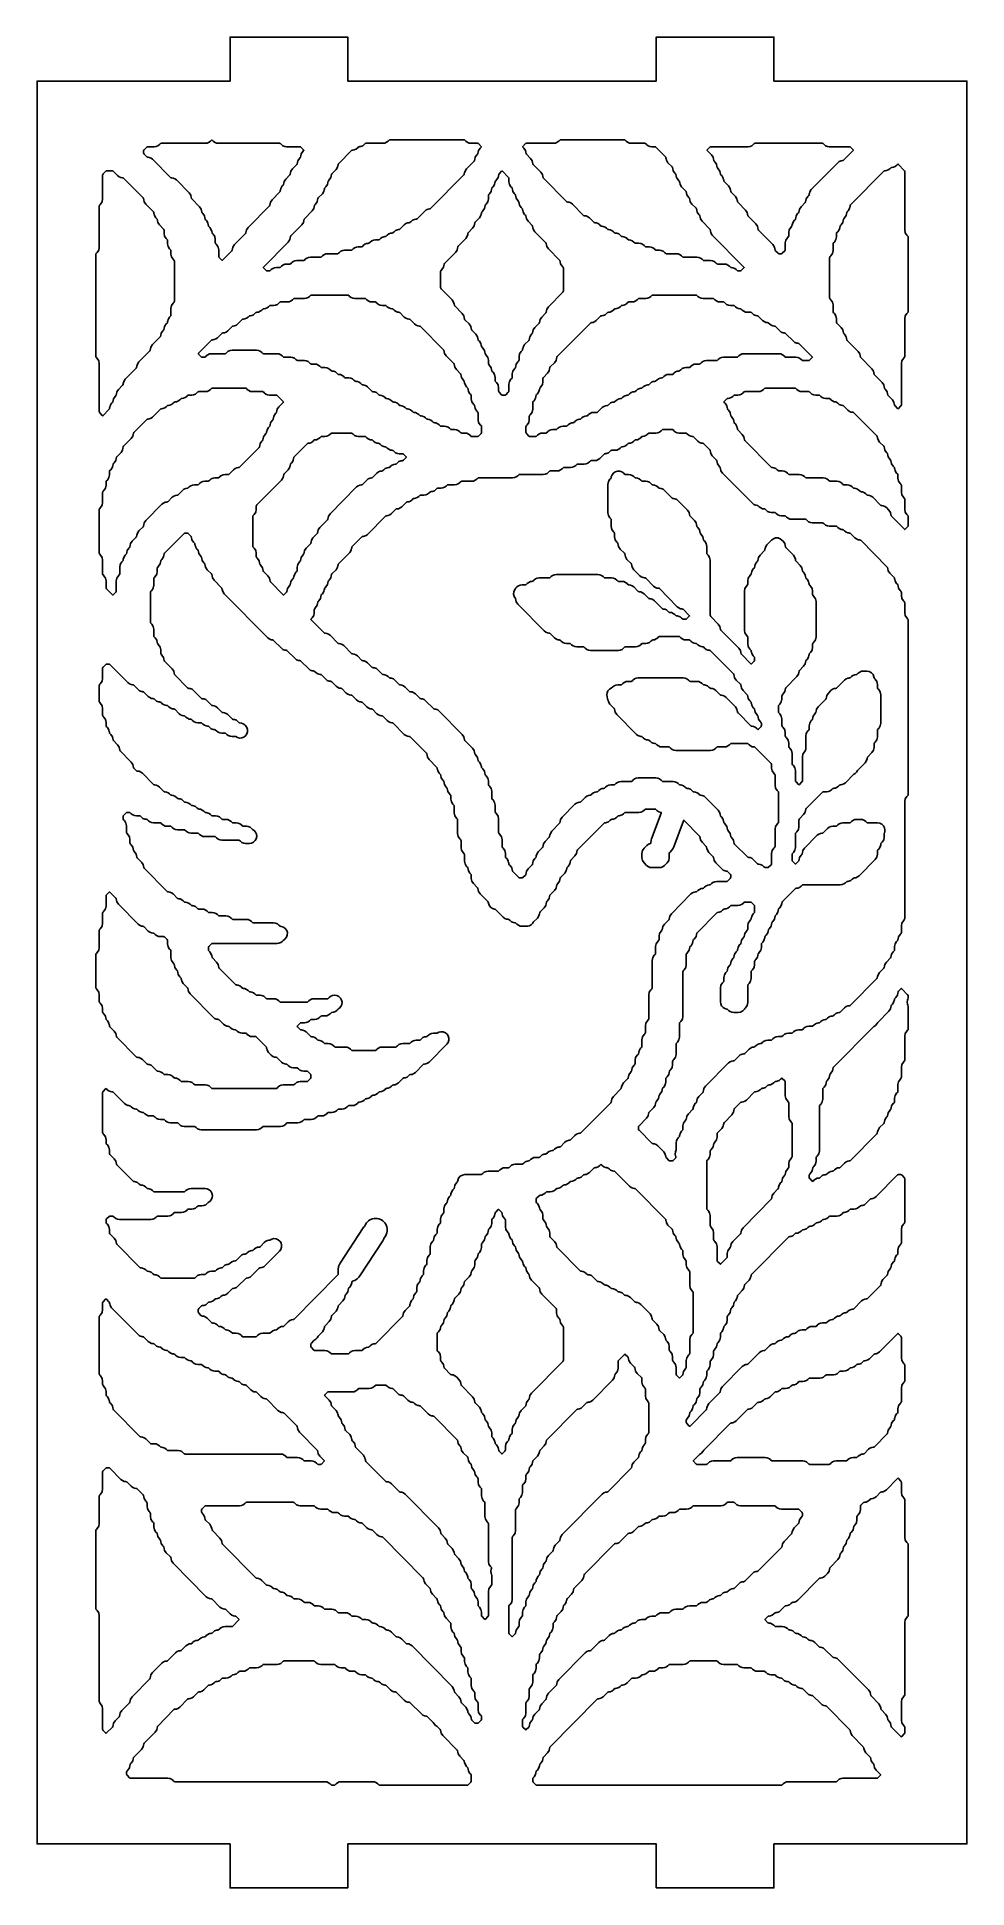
# Model space of a CAD drawing. Header units: millimetres. Extents: x 2 to 65, y 2 to 128.
import ezdxf

# ---------------------------------------------------------------- set-up
doc = ezdxf.new("R2010")
doc.units = ezdxf.units.MM
doc.layers.add('CUT', color=1, linetype='Continuous')

msp = doc.modelspace()

# ---------------------------------------------------------------- linework, layer by layer
at = {"layer": 'CUT'}
for points in [[(44.134, 2), (52.134, 2), (52.134, 5), (65.2679, 5), (65.2679, 125), (52.134, 125), (52.134, 128), (44.134, 128), (44.134, 125), (23.134, 125), (23.134, 128), (15.134, 128), (15.134, 125), (2, 125), (2, 5), (15.134, 5), (15.134, 2), (23.134, 2), (23.134, 5), (44.134, 5)], [(9.2854, 120.026), (9.26, 120.0645), (9.2511, 120.1097), (9.2511, 120.2467), (9.26, 120.2919), (9.2854, 120.3304), (9.4601, 120.5069), (9.485, 120.5263), (9.5163, 120.5304), (9.9712, 120.5304), (10.1015, 120.5477), (10.2228, 120.5983), (10.3267, 120.6788), (10.3889, 120.7417), (10.4139, 120.7611), (10.4452, 120.7652), (13.4545, 120.7652), (13.5848, 120.7825), (13.7061, 120.8331), (13.81, 120.9136), (13.8676, 120.9718), (13.8954, 120.9923), (13.9233, 120.9718), (13.9809, 120.9136), (14.0848, 120.8331), (14.2061, 120.7825), (14.3364, 120.7652), (18.5068, 120.7652), (18.5381, 120.7611), (18.563, 120.7417), (18.6252, 120.6788), (18.7291, 120.5983), (18.8504, 120.5477), (18.9807, 120.5304), (19.9001, 120.5304), (19.9314, 120.5263), (19.9563, 120.5069), (20.1378, 120.3234), (20.1578, 120.2956), (20.1378, 120.2678), (20.0776, 120.2069), (19.9706, 120.0454), (19.9463, 119.9221), (19.9426, 119.9229), (19.9242, 119.8297), (19.8987, 119.7912), (19.8454, 119.7373), (19.7384, 119.5758), (19.7141, 119.4525), (19.7104, 119.4533), (19.6919, 119.3601), (19.6665, 119.3216), (19.3809, 119.0329), (19.274, 118.8714), (19.2496, 118.7481), (19.2459, 118.7489), (19.2275, 118.6557), (19.2021, 118.6172), (18.9165, 118.3285), (18.8095, 118.167), (18.7852, 118.0437), (18.7815, 118.0445), (18.7631, 117.9513), (18.7376, 117.9128), (18.6843, 117.8589), (18.5773, 117.6974), (18.553, 117.5741), (18.5493, 117.5749), (18.5309, 117.4817), (18.5054, 117.4432), (17.9876, 116.9197), (17.8807, 116.7582), (17.8563, 116.6349), (17.8526, 116.6357), (17.8342, 116.5425), (17.8087, 116.504), (16.3621, 115.0413), (16.2551, 114.8798), (16.2308, 114.7565), (16.2271, 114.7572), (16.2087, 114.664), (16.1832, 114.6256), (15.4332, 113.8673), (15.3263, 113.7057), (15.3019, 113.5825), (15.2982, 113.5832), (15.2798, 113.49), (15.2543, 113.4516), (14.6199, 112.8101), (14.5921, 112.7897), (14.5642, 112.8101), (14.3942, 112.982), (14.3688, 113.0204), (14.3599, 113.0657), (14.3599, 113.5157), (14.3223, 113.7057), (14.2154, 113.8673), (14.162, 113.9212), (14.1366, 113.9596), (14.1276, 114.0049), (14.1276, 114.2201), (14.0901, 114.4102), (13.9831, 114.5717), (13.9298, 114.6256), (13.9044, 114.664), (13.8859, 114.7572), (13.8822, 114.7565), (13.8579, 114.8798), (13.7509, 115.0413), (13.6976, 115.0952), (13.6721, 115.1336), (13.6537, 115.2268), (13.65, 115.2261), (13.6257, 115.3494), (13.5187, 115.5109), (13.4654, 115.5648), (13.4399, 115.6033), (13.4215, 115.6964), (13.4178, 115.6957), (13.3935, 115.819), (13.2865, 115.9805), (13.2331, 116.0344), (13.2077, 116.0729), (13.1893, 116.166), (13.1856, 116.1653), (13.1612, 116.2886), (13.0543, 116.4501), (12.5365, 116.9736), (12.511, 117.0121), (12.4926, 117.1053), (12.4889, 117.1045), (12.4646, 117.2278), (12.3576, 117.3893), (11.4878, 118.2688), (11.3839, 118.3493), (11.2626, 118.3999), (11.1744, 118.4116), (11.1745, 118.4129), (11.1105, 118.4213), (11.0856, 118.4407), (9.8623, 119.6776), (9.7584, 119.7581), (9.6371, 119.8087), (9.5488, 119.8204), (9.549, 119.8217), (9.485, 119.8301), (9.4601, 119.8495)], [(19.0919, 114.0447), (19.1989, 114.2062), (19.2232, 114.3294), (19.227, 114.3287), (19.2454, 114.4219), (19.2708, 114.4603), (20.0208, 115.2187), (20.1278, 115.3802), (20.1521, 115.5034), (20.1558, 115.5027), (20.1742, 115.5959), (20.1997, 115.6343), (20.7175, 116.1579), (20.8244, 116.3194), (20.8488, 116.4427), (20.8525, 116.4419), (20.8709, 116.5351), (20.8964, 116.5735), (20.9497, 116.6275), (21.0567, 116.789), (21.081, 116.9123), (21.0847, 116.9115), (21.1031, 117.0047), (21.1286, 117.0432), (21.4141, 117.3319), (21.5211, 117.4934), (21.5454, 117.6167), (21.5492, 117.6159), (21.5676, 117.7091), (21.593, 117.7476), (21.6463, 117.8015), (21.7533, 117.963), (21.7776, 118.0863), (21.7814, 118.0855), (21.7998, 118.1787), (21.8252, 118.2172), (21.8786, 118.2711), (21.9855, 118.4326), (22.0099, 118.5559), (22.0136, 118.5551), (22.032, 118.6483), (22.0574, 118.6868), (22.343, 118.9755), (22.45, 119.137), (22.4743, 119.2603), (22.478, 119.2595), (22.4964, 119.3527), (22.5219, 119.3912), (23.3932, 120.2721), (23.4181, 120.2915), (23.4821, 120.2999), (23.4819, 120.3012), (23.5702, 120.3129), (23.6915, 120.3635), (23.7954, 120.444), (23.8576, 120.5069), (23.8825, 120.5263), (23.9465, 120.5347), (23.9464, 120.536), (24.0346, 120.5477), (24.1559, 120.5983), (24.2598, 120.6788), (24.322, 120.7417), (24.347, 120.7611), (24.3782, 120.7652), (25.5298, 120.7652), (25.6601, 120.7825), (25.7814, 120.8331), (25.8853, 120.9136), (25.9476, 120.9765), (25.9725, 120.9959), (26.0038, 121), (31.0466, 121), (31.0778, 120.9959), (31.1028, 120.9765), (31.165, 120.9136), (31.2689, 120.8331), (31.3902, 120.7825), (31.5205, 120.7652), (31.9754, 120.7652), (32.0067, 120.7611), (32.0317, 120.7417), (32.2132, 120.5582), (32.2332, 120.5304), (32.2132, 120.5026), (32.1529, 120.4417), (32.046, 120.2802), (32.0216, 120.1569), (32.0179, 120.1577), (31.9995, 120.0645), (31.9741, 120.026), (31.9207, 119.9721), (31.8138, 119.8106), (31.7894, 119.6873), (31.7857, 119.6881), (31.7673, 119.5949), (31.7418, 119.5564), (31.2241, 119.0329), (31.1171, 118.8714), (31.0928, 118.7481), (31.089, 118.7489), (31.0706, 118.6557), (31.0452, 118.6172), (28.7806, 116.3274), (28.7557, 116.3081), (28.6917, 116.2996), (28.6918, 116.2984), (28.6036, 116.2867), (28.4823, 116.2361), (28.3784, 116.1556), (27.8517, 115.623), (27.8268, 115.6037), (27.7628, 115.5952), (27.763, 115.594), (27.6747, 115.5823), (27.5534, 115.5317), (27.4495, 115.4512), (27.3873, 115.3882), (27.3624, 115.3689), (27.2984, 115.3604), (27.2985, 115.3592), (27.2103, 115.3475), (27.089, 115.2969), (26.9851, 115.2164), (26.6906, 114.9186), (26.6657, 114.8993), (26.6017, 114.8908), (26.6019, 114.8896), (26.5136, 114.8779), (26.3923, 114.8273), (26.2884, 114.7468), (26.2262, 114.6838), (26.2013, 114.6645), (26.1373, 114.656), (26.1374, 114.6548), (26.0492, 114.6431), (25.9279, 114.5925), (25.824, 114.512), (25.7618, 114.449), (25.7368, 114.4297), (25.6728, 114.4212), (25.673, 114.42), (25.5848, 114.4083), (25.4635, 114.3577), (25.3596, 114.2772), (25.2973, 114.2142), (25.2724, 114.1949), (25.2411, 114.1908), (25.0184, 114.1908), (24.8881, 114.1735), (24.7668, 114.1229), (24.6629, 114.0424), (24.6007, 113.9794), (24.5757, 113.9601), (24.5117, 113.9516), (24.5119, 113.9504), (24.4237, 113.9387), (24.3024, 113.8881), (24.1985, 113.8076), (24.1362, 113.7446), (24.1113, 113.7253), (24.08, 113.7212), (23.8573, 113.7212), (23.727, 113.7039), (23.6057, 113.6533), (23.5018, 113.5728), (23.4396, 113.5098), (23.4146, 113.4905), (23.3834, 113.4864), (22.9284, 113.4864), (22.7981, 113.4691), (22.6768, 113.4185), (22.5729, 113.338), (22.5107, 113.275), (22.4858, 113.2557), (22.4545, 113.2516), (21.7674, 113.2516), (21.6371, 113.2343), (21.5158, 113.1837), (21.4118, 113.1032), (21.3496, 113.0402), (21.3247, 113.0209), (21.2934, 113.0168), (20.6063, 113.0168), (20.476, 112.9995), (20.3547, 112.9489), (20.2508, 112.8684), (20.1885, 112.8054), (20.1636, 112.7861), (20.1323, 112.782), (19.6774, 112.782), (19.5471, 112.7647), (19.4258, 112.7141), (19.3219, 112.6336), (19.2596, 112.5706), (19.2347, 112.5513), (19.2034, 112.5472), (18.9807, 112.5472), (18.8504, 112.5299), (18.7291, 112.4793), (18.6252, 112.3988), (18.563, 112.3358), (18.5381, 112.3165), (18.5068, 112.3124), (18.2841, 112.3124), (18.1538, 112.2951), (18.0325, 112.2445), (17.9286, 112.164), (17.8663, 112.101), (17.8414, 112.0817), (17.8101, 112.0776), (17.6439, 112.0776), (17.6126, 112.0817), (17.5877, 112.101), (17.4062, 112.2846), (17.3862, 112.3124), (17.4062, 112.3401)], [(35.2363, 120.7417), (35.2612, 120.7611), (35.2925, 120.7652), (37.1407, 120.7652), (37.271, 120.7825), (37.3923, 120.8331), (37.4962, 120.9136), (37.5585, 120.9765), (37.5834, 120.9959), (37.6147, 121), (41.9608, 121), (41.9921, 120.9959), (42.017, 120.9765), (42.0793, 120.9136), (42.1832, 120.8331), (42.3045, 120.7825), (42.4348, 120.7652), (43.3541, 120.7652), (43.3854, 120.7611), (43.4103, 120.7417), (43.4726, 120.6788), (43.5765, 120.5983), (43.6978, 120.5477), (43.8281, 120.5304), (44.0508, 120.5304), (44.0821, 120.5263), (44.107, 120.5069), (44.7461, 119.8608), (44.7715, 119.8223), (44.7899, 119.7291), (44.7936, 119.7299), (44.818, 119.6066), (44.9249, 119.4451), (45.2105, 119.1564), (45.236, 119.1179), (45.2544, 119.0247), (45.2581, 119.0255), (45.2824, 118.9022), (45.3894, 118.7407), (45.4427, 118.6868), (45.4682, 118.6483), (45.4866, 118.5551), (45.4903, 118.5559), (45.5146, 118.4326), (45.6216, 118.2711), (45.6749, 118.2172), (45.7004, 118.1787), (45.7188, 118.0855), (45.7225, 118.0863), (45.7469, 117.963), (45.8538, 117.8015), (46.1394, 117.5128), (46.1648, 117.4743), (46.1832, 117.3811), (46.187, 117.3819), (46.2113, 117.2586), (46.3183, 117.0971), (46.3716, 117.0432), (46.397, 117.0047), (46.4155, 116.9115), (46.4192, 116.9123), (46.4435, 116.789), (46.5505, 116.6275), (46.836, 116.3387), (46.8615, 116.3003), (46.8799, 116.2071), (46.8836, 116.2079), (46.9079, 116.0846), (47.0149, 115.9231), (47.0683, 115.8691), (47.0937, 115.8307), (47.1121, 115.7375), (47.1158, 115.7382), (47.1402, 115.615), (47.2471, 115.4535), (47.7649, 114.9299), (47.7904, 114.8915), (47.8088, 114.7983), (47.8125, 114.799), (47.8368, 114.6758), (47.9438, 114.5143), (50.094, 112.3401), (50.114, 112.3124), (50.094, 112.2846), (49.9125, 112.101), (49.8875, 112.0817), (49.8563, 112.0776), (49.69, 112.0776), (49.6588, 112.0817), (49.6338, 112.101), (49.5716, 112.164), (49.4677, 112.2445), (49.3464, 112.2951), (49.2582, 112.3068), (49.2583, 112.308), (49.1943, 112.3165), (49.1694, 112.3358), (49.1072, 112.3988), (49.0032, 112.4793), (48.882, 112.5299), (48.7517, 112.5472), (48.2967, 112.5472), (48.2655, 112.5513), (48.2405, 112.5706), (48.1783, 112.6336), (48.0744, 112.7141), (47.9531, 112.7647), (47.8228, 112.782), (47.3679, 112.782), (47.3366, 112.7861), (47.3116, 112.8054), (47.2494, 112.8684), (47.1455, 112.9489), (47.0242, 112.9995), (46.8939, 113.0168), (45.9745, 113.0168), (45.9433, 113.0209), (45.9183, 113.0402), (45.8561, 113.1032), (45.7522, 113.1837), (45.6309, 113.2343), (45.5006, 113.2516), (44.8135, 113.2516), (44.7822, 113.2557), (44.7572, 113.275), (44.695, 113.338), (44.5911, 113.4185), (44.4698, 113.4691), (44.3395, 113.4864), (44.1168, 113.4864), (44.0855, 113.4905), (44.0606, 113.5098), (43.9984, 113.5728), (43.8944, 113.6533), (43.7731, 113.7039), (43.6429, 113.7212), (43.4201, 113.7212), (43.3889, 113.7253), (43.3639, 113.7446), (43.3017, 113.8076), (43.1978, 113.8881), (43.0765, 113.9387), (42.9462, 113.956), (42.7235, 113.956), (42.6922, 113.9601), (42.6673, 113.9794), (42.605, 114.0424), (42.5011, 114.1229), (42.3798, 114.1735), (42.2916, 114.1852), (42.2918, 114.1864), (42.2278, 114.1949), (42.2028, 114.2142), (42.1406, 114.2772), (42.0367, 114.3577), (41.9154, 114.4083), (41.8272, 114.42), (41.8273, 114.4212), (41.7633, 114.4297), (41.7384, 114.449), (41.6762, 114.512), (41.5723, 114.5925), (41.451, 114.6431), (41.3627, 114.6548), (41.3629, 114.656), (41.2989, 114.6645), (41.274, 114.6838), (41.2117, 114.7468), (41.1078, 114.8273), (40.9865, 114.8779), (40.8983, 114.8896), (40.8985, 114.8908), (40.8345, 114.8993), (40.8095, 114.9186), (40.7473, 114.9816), (40.6434, 115.0621), (40.5221, 115.1127), (40.4339, 115.1244), (40.434, 115.1256), (40.37, 115.1341), (40.3451, 115.1534), (40.2829, 115.2164), (40.179, 115.2969), (40.0577, 115.3475), (39.9694, 115.3592), (39.9696, 115.3604), (39.9056, 115.3689), (39.8807, 115.3882), (39.5862, 115.686), (39.4823, 115.7665), (39.361, 115.8171), (39.2728, 115.8288), (39.2729, 115.83), (39.2089, 115.8385), (39.184, 115.8578), (38.4251, 116.6252), (38.3212, 116.7057), (38.1999, 116.7563), (38.1117, 116.768), (38.1118, 116.7692), (38.0479, 116.7777), (38.0229, 116.7971), (36.455, 118.3824), (36.4295, 118.4209), (36.4111, 118.5141), (36.4074, 118.5133), (36.3831, 118.6366), (36.2761, 118.7981), (35.7583, 119.3216), (35.7329, 119.3601), (35.7145, 119.4533), (35.7107, 119.4525), (35.6864, 119.5758), (35.5794, 119.7373), (35.2939, 120.026), (35.2684, 120.0645), (35.25, 120.1577), (35.2463, 120.1569), (35.222, 120.2802), (35.115, 120.4417), (35.0548, 120.5026), (35.0348, 120.5304), (35.0548, 120.5582)], [(47.7761, 120.5069), (47.801, 120.5263), (47.8323, 120.5304), (50.3772, 120.5304), (50.5075, 120.5477), (50.6288, 120.5983), (50.7327, 120.6788), (50.7949, 120.7417), (50.8199, 120.7611), (50.8511, 120.7652), (55.4295, 120.7652), (55.4608, 120.7611), (55.4857, 120.7417), (55.5479, 120.6788), (55.6518, 120.5983), (55.7731, 120.5477), (55.9034, 120.5304), (57.2872, 120.5304), (57.3185, 120.5263), (57.3434, 120.5069), (57.525, 120.3234), (57.545, 120.2956), (57.525, 120.2678), (56.879, 119.6147), (56.8541, 119.5953), (56.7901, 119.5869), (56.7902, 119.5856), (56.702, 119.5739), (56.5807, 119.5233), (56.4768, 119.4428), (54.6781, 117.6241), (54.5712, 117.4626), (54.5468, 117.3393), (54.5431, 117.3401), (54.5247, 117.2469), (54.4992, 117.2084), (54.4459, 117.1545), (54.3389, 116.993), (54.3146, 116.8697), (54.3109, 116.8705), (54.2925, 116.7773), (54.267, 116.7388), (53.9815, 116.4501), (53.8745, 116.2886), (53.8502, 116.1653), (53.8464, 116.166), (53.828, 116.0729), (53.8026, 116.0344), (53.7492, 115.9805), (53.6423, 115.819), (53.6179, 115.6957), (53.6142, 115.6964), (53.5958, 115.6033), (53.5704, 115.5648), (53.517, 115.5109), (53.4101, 115.3494), (53.3857, 115.2261), (53.382, 115.2268), (53.3636, 115.1336), (53.3381, 115.0952), (53.2848, 115.0413), (53.1778, 114.8798), (53.1403, 114.6897), (53.1403, 114.4745), (53.1314, 114.4292), (53.1059, 114.3908), (53.0526, 114.3369), (52.9456, 114.1754), (52.9081, 113.9853), (52.9081, 113.5353), (52.8992, 113.49), (52.8737, 113.4516), (52.6991, 113.275), (52.6741, 113.2557), (52.6429, 113.2516), (52.4767, 113.2516), (52.4454, 113.2557), (52.4204, 113.275), (52.2458, 113.4516), (52.2204, 113.49), (52.202, 113.5832), (52.1982, 113.5825), (52.1739, 113.7057), (52.0669, 113.8673), (51.0847, 114.8604), (51.0593, 114.8988), (51.0409, 114.992), (51.0371, 114.9913), (51.0128, 115.1146), (50.9058, 115.2761), (50.3881, 115.7996), (50.3626, 115.8381), (50.3442, 115.9312), (50.3405, 115.9305), (50.3162, 116.0538), (50.2092, 116.2153), (49.6914, 116.7388), (49.666, 116.7773), (49.6476, 116.8705), (49.6438, 116.8697), (49.6195, 116.993), (49.5125, 117.1545), (49.227, 117.4432), (49.2015, 117.4817), (49.1831, 117.5749), (49.1794, 117.5741), (49.1551, 117.6974), (49.0481, 117.8589), (48.7625, 118.1476), (48.7371, 118.1861), (48.7187, 118.2793), (48.715, 118.2785), (48.6906, 118.4018), (48.5837, 118.5633), (48.5303, 118.6172), (48.5049, 118.6557), (48.4865, 118.7489), (48.4827, 118.7481), (48.4584, 118.8714), (48.3514, 119.0329), (48.2981, 119.0868), (48.2727, 119.1253), (48.2543, 119.2185), (48.2505, 119.2177), (48.2262, 119.341), (48.1192, 119.5025), (48.0659, 119.5564), (48.0404, 119.5949), (48.022, 119.6881), (48.0183, 119.6873), (47.994, 119.8106), (47.887, 119.9721), (47.5945, 120.2678), (47.5745, 120.2956), (47.5945, 120.3234)], [(6.2666, 102.416), (6.2411, 102.4544), (6.2322, 102.4996), (6.2322, 105.7673), (6.1947, 105.9573), (6.0877, 106.1189), (6.0344, 106.1728), (6.0089, 106.2112), (6, 106.2564), (6, 113.2027), (6.0089, 113.2479), (6.0344, 113.2863), (6.0877, 113.3403), (6.1947, 113.5018), (6.2322, 113.6919), (6.2322, 116.4899), (6.2411, 116.5351), (6.2666, 116.5735), (6.3199, 116.6275), (6.4269, 116.789), (6.4644, 116.9791), (6.4644, 118.6031), (6.4734, 118.6483), (6.4988, 118.6868), (6.6734, 118.8633), (6.6984, 118.8826), (6.7297, 118.8868), (7.1281, 118.8868), (7.1594, 118.8826), (7.1843, 118.8633), (7.4788, 118.5656), (7.5827, 118.4851), (7.704, 118.4345), (7.7922, 118.4228), (7.792, 118.4215), (7.856, 118.413), (7.881, 118.3937), (9.2167, 117.0432), (9.2421, 117.0047), (9.2605, 116.9115), (9.2643, 116.9123), (9.2886, 116.789), (9.3956, 116.6275), (9.9133, 116.1039), (9.9388, 116.0655), (9.9572, 115.9723), (9.9609, 115.9731), (9.9852, 115.8498), (10.0922, 115.6883), (10.1455, 115.6343), (10.171, 115.5959), (10.1894, 115.5027), (10.1931, 115.5034), (10.2175, 115.3802), (10.3244, 115.2187), (10.61, 114.9299), (10.6354, 114.8915), (10.6444, 114.8463), (10.6444, 114.6311), (10.6819, 114.441), (10.7889, 114.2795), (10.8422, 114.2255), (10.8677, 114.1871), (10.8766, 114.1419), (10.8766, 113.9267), (10.9141, 113.7366), (11.0211, 113.5751), (11.0744, 113.5211), (11.0999, 113.4827), (11.1088, 113.4375), (11.1088, 113.2223), (11.1463, 113.0322), (11.2533, 112.8707), (11.3066, 112.8167), (11.3321, 112.7783), (11.341, 112.7331), (11.341, 110.0133), (11.3321, 109.968), (11.3066, 109.9296), (11.2533, 109.8757), (11.1463, 109.7141), (11.1088, 109.5241), (11.1088, 109.0741), (11.0999, 109.0288), (11.0744, 108.9904), (11.0211, 108.9365), (10.9141, 108.7749), (10.8898, 108.6517), (10.8861, 108.6524), (10.8677, 108.5592), (10.8422, 108.5208), (10.7889, 108.4669), (10.6819, 108.3053), (10.6576, 108.1821), (10.6538, 108.1828), (10.6354, 108.0896), (10.61, 108.0512), (10.5566, 107.9973), (10.4497, 107.8357), (10.4253, 107.7125), (10.4216, 107.7132), (10.4032, 107.62), (10.3778, 107.5816), (9.86, 107.0581), (9.753, 106.8965), (9.7287, 106.7733), (9.725, 106.774), (9.7066, 106.6808), (9.6811, 106.6424), (8.9311, 105.884), (8.8242, 105.7225), (8.7998, 105.5993), (8.7961, 105.6), (8.7777, 105.5068), (8.7522, 105.4684), (8.0022, 104.71), (7.8953, 104.5485), (7.8709, 104.4253), (7.8672, 104.426), (7.8488, 104.3328), (7.8234, 104.2944), (7.5378, 104.0056), (7.4308, 103.8441), (7.4065, 103.7209), (7.4028, 103.7216), (7.3844, 103.6284), (7.3589, 103.59), (7.3056, 103.536), (7.1986, 103.3745), (7.1743, 103.2513), (7.1706, 103.252), (7.1522, 103.1588), (7.1267, 103.1204), (7.0734, 103.0664), (6.9664, 102.9049), (6.9421, 102.7817), (6.9383, 102.7824), (6.9199, 102.6892), (6.8945, 102.6508), (6.4923, 102.2441), (6.4644, 102.2237), (6.4366, 102.2441)], [(29.6952, 112.5435), (29.7206, 112.5819), (30.4706, 113.3403), (30.5776, 113.5018), (30.6019, 113.625), (30.6057, 113.6243), (30.6241, 113.7175), (30.6495, 113.7559), (31.1673, 114.2795), (31.2743, 114.441), (31.2986, 114.5642), (31.3023, 114.5635), (31.3207, 114.6567), (31.3462, 114.6951), (31.6317, 114.9839), (31.7387, 115.1454), (31.763, 115.2686), (31.7668, 115.2679), (31.7852, 115.3611), (31.8106, 115.3995), (32.0962, 115.6883), (32.2031, 115.8498), (32.2275, 115.9731), (32.2312, 115.9723), (32.2496, 116.0655), (32.275, 116.1039), (32.3284, 116.1579), (32.4354, 116.3194), (32.4597, 116.4427), (32.4634, 116.4419), (32.4818, 116.5351), (32.5073, 116.5735), (32.5606, 116.6275), (32.6676, 116.789), (32.7051, 116.9791), (32.7051, 117.1943), (32.714, 117.2395), (32.7395, 117.278), (32.7928, 117.3319), (32.8998, 117.4934), (32.9241, 117.6167), (32.9278, 117.6159), (32.9463, 117.7091), (32.9717, 117.7476), (33.025, 117.8015), (33.132, 117.963), (33.1563, 118.0863), (33.1601, 118.0855), (33.1785, 118.1787), (33.2039, 118.2172), (33.2573, 118.2711), (33.3642, 118.4326), (33.3886, 118.5559), (33.3923, 118.5551), (33.4107, 118.6483), (33.4361, 118.6868), (33.6061, 118.8586), (33.634, 118.8791), (33.6618, 118.8586), (34.064, 118.452), (34.0895, 118.4135), (34.0984, 118.3683), (34.0984, 118.1531), (34.1359, 117.963), (34.2429, 117.8015), (34.2962, 117.7476), (34.3217, 117.7091), (34.3401, 117.6159), (34.3438, 117.6167), (34.3682, 117.4934), (34.4751, 117.3319), (34.5285, 117.278), (34.5539, 117.2395), (34.5723, 117.1463), (34.576, 117.1471), (34.6004, 117.0238), (34.7073, 116.8623), (34.7607, 116.8084), (34.7861, 116.7699), (34.8045, 116.6767), (34.8083, 116.6775), (34.8326, 116.5542), (34.9396, 116.3927), (34.9929, 116.3387), (35.0184, 116.3003), (35.0368, 116.2071), (35.0405, 116.2079), (35.0648, 116.0846), (35.1718, 115.9231), (35.2251, 115.8691), (35.2506, 115.8307), (35.269, 115.7375), (35.2727, 115.7382), (35.297, 115.615), (35.404, 115.4535), (35.6896, 115.1647), (35.715, 115.1263), (35.7334, 115.0331), (35.7371, 115.0338), (35.7615, 114.9106), (35.8684, 114.7491), (36.6184, 113.9907), (36.6439, 113.9523), (36.6623, 113.8591), (36.666, 113.8598), (36.6903, 113.7366), (36.7973, 113.5751), (37.5473, 112.8167), (37.5728, 112.7783), (37.5912, 112.6851), (37.5949, 112.6858), (37.6192, 112.5626), (37.7262, 112.4011), (37.7795, 112.3471), (37.805, 112.3087), (37.8139, 112.2635), (37.8139, 110.7177), (37.805, 110.6724), (37.7795, 110.634), (36.7973, 109.6409), (36.6903, 109.4793), (36.666, 109.3561), (36.6623, 109.3568), (36.6439, 109.2636), (36.6184, 109.2252), (36.3329, 108.9365), (36.2259, 108.7749), (36.2016, 108.6517), (36.1978, 108.6524), (36.1794, 108.5592), (36.154, 108.5208), (35.8684, 108.2321), (35.7615, 108.0705), (35.7371, 107.9473), (35.7334, 107.948), (35.715, 107.8548), (35.6896, 107.8164), (35.6362, 107.7625), (35.5293, 107.6009), (35.5049, 107.4777), (35.5012, 107.4784), (35.4828, 107.3852), (35.4573, 107.3468), (35.1718, 107.0581), (35.0648, 106.8965), (35.0405, 106.7733), (35.0368, 106.774), (35.0184, 106.6808), (34.9929, 106.6424), (34.9396, 106.5885), (34.8326, 106.4269), (34.7951, 106.2369), (34.7951, 106.0216), (34.7861, 105.9764), (34.7607, 105.938), (34.7073, 105.884), (34.6004, 105.7225), (34.576, 105.5993), (34.5723, 105.6), (34.5539, 105.5068), (34.5285, 105.4684), (34.4751, 105.4144), (34.3682, 105.2529), (34.3306, 105.0629), (34.3306, 104.8476), (34.3217, 104.8024), (34.2962, 104.764), (34.2429, 104.71), (34.1359, 104.5485), (34.0984, 104.3585), (34.0984, 103.9084), (34.0895, 103.8632), (34.064, 103.8248), (33.8894, 103.6482), (33.8645, 103.6289), (33.8332, 103.6247), (33.667, 103.6247), (33.6357, 103.6289), (33.6108, 103.6482), (33.4361, 103.8248), (33.4107, 103.8632), (33.4018, 103.9084), (33.4018, 104.1237), (33.3642, 104.3137), (33.2573, 104.4752), (33.2039, 104.5292), (33.1785, 104.5676), (33.1695, 104.6128), (33.1695, 104.8281), (33.132, 105.0181), (33.025, 105.1796), (32.9717, 105.2336), (32.9463, 105.272), (32.9278, 105.3652), (32.9241, 105.3645), (32.8998, 105.4877), (32.7928, 105.6492), (32.7395, 105.7032), (32.714, 105.7416), (32.7051, 105.7868), (32.7051, 106.0021), (32.6676, 106.1921), (32.5606, 106.3537), (32.5073, 106.4076), (32.4818, 106.446), (32.4634, 106.5392), (32.4597, 106.5385), (32.4354, 106.6617), (32.3284, 106.8233), (32.275, 106.8772), (32.2496, 106.9156), (32.2312, 107.0088), (32.2275, 107.0081), (32.2031, 107.1313), (32.0962, 107.2929), (32.0428, 107.3468), (32.0174, 107.3852), (31.999, 107.4784), (31.9953, 107.4777), (31.9709, 107.6009), (31.8639, 107.7625), (31.5784, 108.0512), (31.5529, 108.0896), (31.5345, 108.1828), (31.5308, 108.1821), (31.5065, 108.3053), (31.3995, 108.4669), (31.114, 108.7556), (31.0885, 108.794), (31.0701, 108.8872), (31.0664, 108.8865), (31.042, 109.0097), (30.9351, 109.1713), (30.4173, 109.6948), (30.3918, 109.7332), (30.3734, 109.8264), (30.3697, 109.8257), (30.3454, 109.9489), (30.2384, 110.1105), (29.4884, 110.8688), (29.463, 110.9072), (29.454, 110.9525), (29.454, 112.0287), (29.463, 112.0739), (29.4884, 112.1123), (29.5418, 112.1663), (29.6487, 112.3278), (29.6731, 112.451), (29.6768, 112.4503)], [(56.6325, 115.1263), (56.658, 115.1647), (56.7113, 115.2187), (56.8183, 115.3802), (56.8426, 115.5034), (56.8463, 115.5027), (56.8647, 115.5959), (56.8902, 115.6343), (56.9435, 115.6883), (57.0505, 115.8498), (57.0748, 115.9731), (57.0785, 115.9723), (57.097, 116.0655), (57.1224, 116.1039), (57.1757, 116.1579), (57.2827, 116.3194), (57.307, 116.4427), (57.3108, 116.4419), (57.3292, 116.5351), (57.3546, 116.5735), (59.6192, 118.8633), (59.6442, 118.8826), (59.7081, 118.8911), (59.708, 118.8924), (59.7962, 118.9041), (59.9175, 118.9547), (60.0214, 119.0352), (60.0837, 119.0981), (60.1086, 119.1174), (60.1726, 119.1259), (60.1724, 119.1272), (60.2606, 119.1389), (60.3819, 119.1895), (60.4859, 119.27), (60.5434, 119.3282), (60.5713, 119.3487), (60.5992, 119.3282), (61.0013, 118.9216), (61.0268, 118.8831), (61.0357, 118.8379), (61.0357, 114.8659), (61.0733, 114.6758), (61.1802, 114.5143), (61.2336, 114.4603), (61.259, 114.4219), (61.2679, 114.3767), (61.2679, 109.3089), (61.259, 109.2636), (61.2336, 109.2252), (61.1802, 109.1713), (61.0733, 109.0097), (61.0357, 108.8197), (61.0357, 106.2564), (61.0268, 106.2112), (61.0013, 106.1728), (60.948, 106.1189), (60.841, 105.9573), (60.8035, 105.7673), (60.8035, 102.9692), (60.7946, 102.924), (60.7691, 102.8856), (60.5992, 102.7137), (60.5713, 102.6933), (60.5434, 102.7137), (60.3735, 102.8856), (60.348, 102.924), (60.3296, 103.0172), (60.3259, 103.0165), (60.3015, 103.1397), (60.1946, 103.3012), (59.909, 103.59), (59.8836, 103.6284), (59.8652, 103.7216), (59.8614, 103.7209), (59.8371, 103.8441), (59.7301, 104.0056), (59.6768, 104.0596), (59.6514, 104.098), (59.6329, 104.1912), (59.6292, 104.1905), (59.6049, 104.3137), (59.4979, 104.4752), (58.9801, 104.9988), (58.9547, 105.0372), (58.9363, 105.1304), (58.9326, 105.1297), (58.9082, 105.2529), (58.8013, 105.4144), (58.0513, 106.1728), (58.0258, 106.2112), (58.0074, 106.3044), (58.0037, 106.3037), (57.9794, 106.4269), (57.8724, 106.5885), (57.1224, 107.3468), (57.097, 107.3852), (57.0785, 107.4784), (57.0748, 107.4777), (57.0505, 107.6009), (56.9435, 107.7625), (56.8902, 107.8164), (56.8647, 107.8548), (56.8463, 107.948), (56.8426, 107.9473), (56.8183, 108.0705), (56.7113, 108.2321), (56.4257, 108.5208), (56.4003, 108.5592), (56.3914, 108.6045), (56.3914, 108.8197), (56.3538, 109.0097), (56.2469, 109.1713), (56.1935, 109.2252), (56.1681, 109.2636), (56.1591, 109.3089), (56.1591, 109.7589), (56.1216, 109.9489), (56.0147, 110.1105), (55.9613, 110.1644), (55.9359, 110.2028), (55.9269, 110.2481), (55.9269, 112.9679), (55.9359, 113.0131), (55.9613, 113.0515), (56.0147, 113.1055), (56.1216, 113.267), (56.1591, 113.4571), (56.1591, 113.9071), (56.1681, 113.9523), (56.1935, 113.9907), (56.2469, 114.0447), (56.3538, 114.2062), (56.3914, 114.3963), (56.3914, 114.6115), (56.4003, 114.6567), (56.4257, 114.6951), (56.4791, 114.7491), (56.5861, 114.9106), (56.6104, 115.0338), (56.6141, 115.0331)], [(13.8722, 107.3581), (13.8972, 107.3774), (13.9611, 107.3859), (13.961, 107.3871), (14.0492, 107.3988), (14.1705, 107.4495), (14.2744, 107.53), (14.5689, 107.8277), (14.5938, 107.847), (14.6578, 107.8555), (14.6576, 107.8567), (14.7459, 107.8684), (14.8672, 107.9191), (14.9711, 107.9996), (15.2655, 108.2973), (15.2905, 108.3166), (15.3545, 108.3251), (15.3543, 108.3263), (15.4425, 108.338), (15.5638, 108.3887), (15.6677, 108.4692), (15.9622, 108.7669), (15.9871, 108.7862), (16.0511, 108.7947), (16.0509, 108.7959), (16.1392, 108.8076), (16.2605, 108.8583), (16.3644, 108.9388), (16.4266, 109.0017), (16.4516, 109.021), (16.5155, 109.0295), (16.5154, 109.0307), (16.6036, 109.0424), (16.7249, 109.0931), (16.8288, 109.1736), (16.8911, 109.2365), (16.916, 109.2558), (16.98, 109.2643), (16.9798, 109.2655), (17.068, 109.2772), (17.1893, 109.3279), (17.2933, 109.4084), (17.3555, 109.4713), (17.3804, 109.4906), (17.4444, 109.4991), (17.4443, 109.5003), (17.5325, 109.512), (17.6538, 109.5627), (17.7577, 109.6432), (17.8199, 109.7061), (17.8449, 109.7254), (17.8761, 109.7296), (18.0988, 109.7296), (18.2291, 109.7468), (18.3504, 109.7975), (18.4543, 109.878), (18.5166, 109.9409), (18.5415, 109.9602), (18.5728, 109.9644), (19.0277, 109.9644), (19.158, 109.9816), (19.2793, 110.0323), (19.3832, 110.1128), (19.4455, 110.1757), (19.4704, 110.195), (19.5017, 110.1992), (20.1888, 110.1992), (20.3191, 110.2164), (20.4404, 110.2671), (20.5443, 110.3476), (20.6065, 110.4105), (20.6315, 110.4298), (20.6628, 110.434), (23.1511, 110.434), (23.1824, 110.4298), (23.2074, 110.4105), (23.2696, 110.3476), (23.3735, 110.2671), (23.4948, 110.2164), (23.6251, 110.1992), (24.3122, 110.1992), (24.3435, 110.195), (24.3685, 110.1757), (24.4307, 110.1128), (24.5346, 110.0323), (24.6559, 109.9816), (24.7862, 109.9644), (25.0089, 109.9644), (25.0402, 109.9602), (25.0651, 109.9409), (25.1273, 109.878), (25.2313, 109.7975), (25.3525, 109.7468), (25.4828, 109.7296), (25.7056, 109.7296), (25.7368, 109.7254), (25.7618, 109.7061), (25.824, 109.6432), (25.9279, 109.5627), (26.0492, 109.512), (26.1374, 109.5003), (26.1373, 109.4991), (26.2013, 109.4906), (26.2262, 109.4713), (26.2884, 109.4084), (26.3923, 109.3279), (26.5136, 109.2772), (26.6019, 109.2655), (26.6017, 109.2643), (26.6657, 109.2558), (26.6906, 109.2365), (26.9851, 108.9388), (27.089, 108.8583), (27.2103, 108.8076), (27.2985, 108.7959), (27.2984, 108.7947), (27.3624, 108.7862), (27.3873, 108.7669), (27.6817, 108.4692), (27.7857, 108.3887), (27.9069, 108.338), (27.9952, 108.3263), (27.995, 108.3251), (28.059, 108.3166), (28.0839, 108.2973), (29.6519, 106.7119), (29.6773, 106.6735), (29.6957, 106.5803), (29.6995, 106.581), (29.7238, 106.4578), (29.8308, 106.2962), (30.3485, 105.7727), (30.374, 105.7343), (30.3924, 105.6411), (30.3961, 105.6418), (30.4205, 105.5186), (30.5274, 105.357), (30.813, 105.0683), (30.8384, 105.0299), (30.8568, 104.9367), (30.8606, 104.9374), (30.8849, 104.8142), (30.9919, 104.6526), (31.0452, 104.5987), (31.0706, 104.5603), (31.089, 104.4671), (31.0928, 104.4678), (31.1171, 104.3446), (31.2241, 104.183), (31.2774, 104.1291), (31.3029, 104.0907), (31.3213, 103.9975), (31.325, 103.9982), (31.3493, 103.875), (31.4563, 103.7134), (31.5096, 103.6595), (31.5351, 103.6211), (31.544, 103.5758), (31.544, 103.3606), (31.5815, 103.1706), (31.6885, 103.009), (31.7418, 102.9551), (31.7673, 102.9167), (31.7857, 102.8235), (31.7894, 102.8242), (31.8138, 102.701), (31.9207, 102.5394), (31.9741, 102.4855), (31.9995, 102.4471), (32.0084, 102.4018), (32.0084, 101.9518), (32.046, 101.7618), (32.1529, 101.6002), (32.2063, 101.5463), (32.2317, 101.5079), (32.2407, 101.4626), (32.2407, 101.0908), (32.2317, 101.0456), (32.2063, 101.0072), (32.0317, 100.8306), (32.0067, 100.8113), (31.9754, 100.8071), (31.577, 100.8071), (31.5457, 100.8113), (31.5208, 100.8306), (31.4586, 100.8935), (31.3547, 100.974), (31.2334, 101.0247), (31.1031, 101.0419), (30.8804, 101.0419), (30.8491, 101.0461), (30.8241, 101.0654), (30.7619, 101.1283), (30.658, 101.2088), (30.5367, 101.2595), (30.4064, 101.2767), (30.1837, 101.2767), (30.1524, 101.2809), (30.1275, 101.3002), (30.0653, 101.3631), (29.9613, 101.4436), (29.8401, 101.4943), (29.7098, 101.5115), (29.487, 101.5115), (29.4558, 101.5157), (29.4308, 101.535), (29.3686, 101.5979), (29.2647, 101.6784), (29.1434, 101.7291), (29.0552, 101.7408), (29.0553, 101.742), (28.9913, 101.7505), (28.9664, 101.7698), (28.9042, 101.8327), (28.8003, 101.9132), (28.679, 101.9639), (28.5907, 101.9756), (28.5909, 101.9768), (28.5269, 101.9853), (28.502, 102.0046), (28.4397, 102.0675), (28.3358, 102.148), (28.2145, 102.1987), (28.1263, 102.2104), (28.1265, 102.2116), (28.0625, 102.2201), (28.0375, 102.2394), (27.9753, 102.3023), (27.8714, 102.3828), (27.7501, 102.4335), (27.6619, 102.4452), (27.662, 102.4464), (27.598, 102.4549), (27.5731, 102.4742), (27.5109, 102.5371), (27.4069, 102.6176), (27.2857, 102.6683), (27.1974, 102.68), (27.1976, 102.6812), (27.1336, 102.6897), (27.1087, 102.709), (27.0464, 102.7719), (26.9425, 102.8524), (26.8212, 102.9031), (26.733, 102.9148), (26.7331, 102.916), (26.6692, 102.9245), (26.6442, 102.9438), (26.582, 103.0067), (26.4781, 103.0872), (26.3568, 103.1379), (26.2685, 103.1496), (26.2687, 103.1508), (26.2047, 103.1593), (26.1798, 103.1786), (26.1175, 103.2415), (26.0136, 103.322), (25.8923, 103.3727), (25.8041, 103.3844), (25.8043, 103.3856), (25.7403, 103.3941), (25.7153, 103.4134), (25.6531, 103.4763), (25.5492, 103.5568), (25.4279, 103.6075), (25.3397, 103.6192), (25.3398, 103.6204), (25.2758, 103.6289), (25.2509, 103.6482), (25.1887, 103.7111), (25.0848, 103.7916), (24.9635, 103.8423), (24.8752, 103.854), (24.8754, 103.8552), (24.8114, 103.8637), (24.7865, 103.883), (24.492, 104.1807), (24.3881, 104.2612), (24.2668, 104.3119), (24.1786, 104.3236), (24.1787, 104.3248), (24.1148, 104.3333), (24.0898, 104.3526), (24.0276, 104.4155), (23.9237, 104.496), (23.8024, 104.5467), (23.7141, 104.5584), (23.7143, 104.5596), (23.6503, 104.5681), (23.6254, 104.5874), (23.5631, 104.6503), (23.4592, 104.7308), (23.3379, 104.7815), (23.2076, 104.7987), (22.9849, 104.7987), (22.9537, 104.8029), (22.9287, 104.8222), (22.8665, 104.8851), (22.7626, 104.9656), (22.6413, 105.0163), (22.5531, 105.028), (22.5532, 105.0292), (22.4892, 105.0377), (22.4643, 105.057), (22.4021, 105.1199), (22.2981, 105.2004), (22.1769, 105.2511), (22.0886, 105.2628), (22.0888, 105.264), (22.0248, 105.2725), (21.9999, 105.2918), (21.9376, 105.3547), (21.8337, 105.4352), (21.7124, 105.4859), (21.5821, 105.5031), (21.3594, 105.5031), (21.3281, 105.5073), (21.3032, 105.5266), (21.241, 105.5895), (21.1371, 105.67), (21.0158, 105.7207), (20.8855, 105.7379), (20.6628, 105.7379), (20.6315, 105.7421), (20.6065, 105.7614), (20.5443, 105.8243), (20.4404, 105.9048), (20.3191, 105.9555), (20.1888, 105.9727), (19.7339, 105.9727), (19.7026, 105.9769), (19.6777, 105.9962), (19.6154, 106.0591), (19.5115, 106.1396), (19.3902, 106.1903), (19.2599, 106.2075), (18.805, 106.2075), (18.7737, 106.2117), (18.7488, 106.231), (18.6866, 106.2939), (18.5827, 106.3744), (18.4614, 106.4251), (18.3311, 106.4423), (17.4117, 106.4423), (17.3804, 106.4465), (17.3555, 106.4658), (17.2933, 106.5287), (17.1893, 106.6092), (17.068, 106.6599), (16.9377, 106.6771), (15.2652, 106.6771), (15.1349, 106.6599), (15.0136, 106.6092), (14.9097, 106.5287), (14.8475, 106.4658), (14.8226, 106.4465), (14.7913, 106.4423), (13.8719, 106.4423), (13.7416, 106.4251), (13.6203, 106.3744), (13.5164, 106.2939), (13.4542, 106.231), (13.4293, 106.2117), (13.398, 106.2075), (13.2318, 106.2075), (13.2005, 106.2117), (13.1756, 106.231), (12.994, 106.4146), (12.974, 106.4423), (12.994, 106.4701)], [(35.2939, 101.0072), (35.2684, 101.0456), (35.2595, 101.0908), (35.2595, 101.4626), (35.2684, 101.5079), (35.2939, 101.5463), (35.3472, 101.6002), (35.4542, 101.7618), (35.4917, 101.9518), (35.4917, 102.167), (35.5007, 102.2123), (35.5261, 102.2507), (35.5794, 102.3046), (35.6864, 102.4662), (35.7239, 102.6562), (35.7239, 103.1062), (35.7329, 103.1515), (35.7583, 103.1899), (35.8117, 103.2438), (35.9186, 103.4054), (35.943, 103.5286), (35.9467, 103.5279), (35.9651, 103.6211), (35.9905, 103.6595), (36.0439, 103.7134), (36.1508, 103.875), (36.1752, 103.9982), (36.1789, 103.9975), (36.1973, 104.0907), (36.2228, 104.1291), (36.2761, 104.183), (36.3831, 104.3446), (36.4206, 104.5346), (36.4206, 104.7498), (36.4295, 104.7951), (36.455, 104.8335), (36.7405, 105.1222), (36.8475, 105.2838), (36.8718, 105.407), (36.8756, 105.4063), (36.894, 105.4995), (36.9194, 105.5379), (37.205, 105.8266), (37.3119, 105.9882), (37.3363, 106.1114), (37.34, 106.1107), (37.3584, 106.2039), (37.3839, 106.2423), (39.6484, 108.5321), (39.6734, 108.5514), (39.7374, 108.5599), (39.7372, 108.5611), (39.8254, 108.5728), (39.9467, 108.6235), (40.0506, 108.704), (40.3451, 109.0017), (40.37, 109.021), (40.434, 109.0295), (40.4339, 109.0307), (40.5221, 109.0424), (40.6434, 109.0931), (40.7473, 109.1736), (40.8095, 109.2365), (40.8345, 109.2558), (40.8985, 109.2643), (40.8983, 109.2655), (40.9865, 109.2772), (41.1078, 109.3279), (41.2117, 109.4084), (41.274, 109.4713), (41.2989, 109.4906), (41.3629, 109.4991), (41.3627, 109.5003), (41.451, 109.512), (41.5723, 109.5627), (41.6762, 109.6432), (41.7384, 109.7061), (41.7633, 109.7254), (41.8273, 109.7339), (41.8272, 109.7351), (41.9154, 109.7468), (42.0367, 109.7975), (42.1406, 109.878), (42.2028, 109.9409), (42.2278, 109.9602), (42.2591, 109.9644), (42.4818, 109.9644), (42.6121, 109.9816), (42.7334, 110.0323), (42.8373, 110.1128), (42.8995, 110.1757), (42.9244, 110.195), (42.9557, 110.1992), (43.4106, 110.1992), (43.5409, 110.2164), (43.6622, 110.2671), (43.7661, 110.3476), (43.8284, 110.4105), (43.8533, 110.4298), (43.8846, 110.434), (46.8374, 110.434), (46.8687, 110.4298), (46.8936, 110.4105), (46.9559, 110.3476), (47.0598, 110.2671), (47.1811, 110.2164), (47.3114, 110.1992), (47.9985, 110.1992), (48.0298, 110.195), (48.0547, 110.1757), (48.117, 110.1128), (48.2209, 110.0323), (48.3422, 109.9816), (48.4725, 109.9644), (48.6952, 109.9644), (48.7264, 109.9602), (48.7514, 109.9409), (48.8136, 109.878), (48.9175, 109.7975), (49.0388, 109.7468), (49.1691, 109.7296), (49.3918, 109.7296), (49.4231, 109.7254), (49.448, 109.7061), (49.5103, 109.6432), (49.6142, 109.5627), (49.7355, 109.512), (49.8237, 109.5003), (49.8235, 109.4991), (49.8875, 109.4906), (49.9125, 109.4713), (49.9747, 109.4084), (50.0786, 109.3279), (50.1999, 109.2772), (50.3302, 109.26), (50.5529, 109.26), (50.5842, 109.2558), (50.6091, 109.2365), (50.6714, 109.1736), (50.7753, 109.0931), (50.8966, 109.0424), (50.9848, 109.0307), (50.9846, 109.0295), (51.0486, 109.021), (51.0736, 109.0017), (51.368, 108.704), (51.4719, 108.6235), (51.5932, 108.5728), (51.6814, 108.5611), (51.6813, 108.5599), (51.7453, 108.5514), (51.7702, 108.5321), (51.8324, 108.4692), (51.9364, 108.3887), (52.0576, 108.338), (52.1459, 108.3263), (52.1457, 108.3251), (52.2097, 108.3166), (52.2346, 108.2973), (52.5291, 107.9996), (52.633, 107.9191), (52.7543, 107.8684), (52.8425, 107.8567), (52.8424, 107.8555), (52.9064, 107.847), (52.9313, 107.8277), (53.458, 107.2952), (53.5619, 107.2147), (53.6832, 107.164), (53.7714, 107.1523), (53.7712, 107.1511), (53.8352, 107.1426), (53.8602, 107.1233), (54.7384, 106.2353), (54.7584, 106.2075), (54.7384, 106.1798), (54.5568, 105.9962), (54.5319, 105.9769), (54.5006, 105.9727), (54.1022, 105.9727), (54.0709, 105.9769), (54.046, 105.9962), (53.9837, 106.0591), (53.8798, 106.1396), (53.7585, 106.1903), (53.6282, 106.2075), (52.9411, 106.2075), (52.9098, 106.2117), (52.8849, 106.231), (52.8226, 106.2939), (52.7187, 106.3744), (52.5974, 106.4251), (52.4671, 106.4423), (50.098, 106.4423), (49.9677, 106.4251), (49.8464, 106.3744), (49.7425, 106.2939), (49.6802, 106.231), (49.6553, 106.2117), (49.624, 106.2075), (48.7047, 106.2075), (48.5744, 106.1903), (48.4531, 106.1396), (48.3492, 106.0591), (48.2869, 105.9962), (48.262, 105.9769), (48.2307, 105.9727), (47.5436, 105.9727), (47.4133, 105.9555), (47.292, 105.9048), (47.1881, 105.8243), (47.1258, 105.7614), (47.1009, 105.7421), (47.0696, 105.7379), (46.8469, 105.7379), (46.7166, 105.7207), (46.5953, 105.67), (46.4914, 105.5895), (46.4292, 105.5266), (46.4042, 105.5073), (46.373, 105.5031), (46.1503, 105.5031), (46.02, 105.4859), (45.8987, 105.4352), (45.7948, 105.3547), (45.7325, 105.2918), (45.7076, 105.2725), (45.6436, 105.264), (45.6438, 105.2628), (45.5555, 105.2511), (45.4342, 105.2004), (45.3303, 105.1199), (45.2681, 105.057), (45.2432, 105.0377), (45.2119, 105.0335), (44.9892, 105.0335), (44.8589, 105.0163), (44.7376, 104.9656), (44.6337, 104.8851), (44.5714, 104.8222), (44.5465, 104.8029), (44.4825, 104.7944), (44.4827, 104.7932), (44.3944, 104.7815), (44.2731, 104.7308), (44.1692, 104.6503), (44.107, 104.5874), (44.0821, 104.5681), (44.0181, 104.5596), (44.0182, 104.5584), (43.93, 104.5467), (43.8087, 104.496), (43.7048, 104.4155), (43.6426, 104.3526), (43.6176, 104.3333), (43.5536, 104.3248), (43.5538, 104.3236), (43.4656, 104.3119), (43.3443, 104.2612), (43.2404, 104.1807), (43.1781, 104.1178), (43.1532, 104.0985), (43.0892, 104.09), (43.0894, 104.0888), (43.0011, 104.0771), (42.8798, 104.0264), (42.7759, 103.9459), (42.7137, 103.883), (42.6888, 103.8637), (42.6248, 103.8552), (42.6249, 103.854), (42.5367, 103.8423), (42.4154, 103.7916), (42.3115, 103.7111), (42.2493, 103.6482), (42.2243, 103.6289), (42.1603, 103.6204), (42.1605, 103.6192), (42.0723, 103.6075), (41.951, 103.5568), (41.8471, 103.4763), (41.7848, 103.4134), (41.7599, 103.3941), (41.6959, 103.3856), (41.6961, 103.3844), (41.6078, 103.3727), (41.4865, 103.322), (41.3826, 103.2415), (41.3204, 103.1786), (41.2954, 103.1593), (41.2315, 103.1508), (41.2316, 103.1496), (41.1434, 103.1379), (41.0221, 103.0872), (40.9182, 103.0067), (40.8559, 102.9438), (40.831, 102.9245), (40.767, 102.916), (40.7672, 102.9148), (40.679, 102.9031), (40.5577, 102.8524), (40.4537, 102.7719), (40.1593, 102.4742), (40.1344, 102.4549), (40.1031, 102.4507), (39.8804, 102.4507), (39.7501, 102.4335), (39.6288, 102.3828), (39.5249, 102.3023), (39.4626, 102.2394), (39.4377, 102.2201), (39.3737, 102.2116), (39.3739, 102.2104), (39.2856, 102.1987), (39.1643, 102.148), (39.0604, 102.0675), (38.9982, 102.0046), (38.9733, 101.9853), (38.9093, 101.9768), (38.9094, 101.9756), (38.8212, 101.9639), (38.6999, 101.9132), (38.596, 101.8327), (38.5338, 101.7698), (38.5088, 101.7505), (38.4448, 101.742), (38.445, 101.7408), (38.3568, 101.7291), (38.2355, 101.6784), (38.1316, 101.5979), (38.0693, 101.535), (38.0444, 101.5157), (38.0131, 101.5115), (37.7904, 101.5115), (37.6601, 101.4943), (37.5388, 101.4436), (37.4349, 101.3631), (37.3727, 101.3002), (37.3477, 101.2809), (37.3165, 101.2767), (37.0938, 101.2767), (36.9635, 101.2595), (36.8422, 101.2088), (36.7383, 101.1283), (36.676, 101.0654), (36.6511, 101.0461), (36.6198, 101.0419), (36.3971, 101.0419), (36.2668, 101.0247), (36.1455, 100.974), (36.0416, 100.8935), (35.9794, 100.8306), (35.9544, 100.8113), (35.9232, 100.8071), (35.5247, 100.8071), (35.4935, 100.8113), (35.4685, 100.8306)], [(7.17, 98.9251), (7.1955, 98.9635), (7.2488, 99.0174), (7.3558, 99.1789), (7.3801, 99.3022), (7.3838, 99.3015), (7.4022, 99.3947), (7.4277, 99.4331), (7.7132, 99.7218), (7.8202, 99.8833), (7.8446, 100.0066), (7.8483, 100.0059), (7.8667, 100.0991), (7.8921, 100.1375), (8.4099, 100.661), (8.5169, 100.8226), (8.5412, 100.9458), (8.5449, 100.9451), (8.5633, 101.0383), (8.5888, 101.0767), (9.4601, 101.9577), (9.485, 101.977), (9.549, 101.9855), (9.5488, 101.9867), (9.6371, 101.9984), (9.7584, 102.049), (9.8623, 102.1295), (10.3889, 102.6621), (10.4139, 102.6814), (10.4779, 102.6899), (10.4777, 102.6911), (10.5659, 102.7028), (10.6872, 102.7534), (10.7911, 102.8339), (10.8534, 102.8969), (10.8783, 102.9162), (10.9423, 102.9247), (10.9421, 102.9259), (11.0304, 102.9376), (11.1517, 102.9882), (11.2556, 103.0687), (11.3178, 103.1317), (11.3428, 103.151), (11.4067, 103.1595), (11.4066, 103.1607), (11.4948, 103.1724), (11.6161, 103.223), (11.72, 103.3035), (11.7822, 103.3665), (11.8072, 103.3858), (11.8712, 103.3943), (11.871, 103.3955), (11.9592, 103.4072), (12.0805, 103.4578), (12.1844, 103.5383), (12.2467, 103.6013), (12.2716, 103.6206), (12.3029, 103.6247), (12.5256, 103.6247), (12.6559, 103.642), (12.7772, 103.6926), (12.8811, 103.7731), (12.9433, 103.8361), (12.9683, 103.8554), (12.9996, 103.8595), (13.4545, 103.8595), (13.5848, 103.8768), (13.7061, 103.9275), (13.81, 104.0079), (13.8722, 104.0709), (13.8972, 104.0902), (13.9284, 104.0943), (16.1846, 104.0943), (16.2159, 104.0902), (16.2408, 104.0709), (16.303, 104.0079), (16.407, 103.9275), (16.5283, 103.8768), (16.6586, 103.8595), (17.3457, 103.8595), (17.377, 103.8554), (17.4019, 103.8361), (17.4641, 103.7731), (17.568, 103.6926), (17.6893, 103.642), (17.8196, 103.6247), (18.2746, 103.6247), (18.3058, 103.6206), (18.3308, 103.6013), (18.7445, 103.1829), (18.7645, 103.1551), (18.7445, 103.1274), (18.4521, 102.8316), (18.3451, 102.6701), (18.3208, 102.5469), (18.317, 102.5476), (18.2986, 102.4544), (18.2732, 102.416), (18.2198, 102.362), (18.1129, 102.2005), (18.0885, 102.0773), (18.0848, 102.078), (18.0664, 101.9848), (18.041, 101.9464), (17.9876, 101.8924), (17.8807, 101.7309), (17.8563, 101.6077), (17.8526, 101.6084), (17.8342, 101.5152), (17.8087, 101.4768), (17.7554, 101.4228), (17.6484, 101.2613), (17.6241, 101.1381), (17.6204, 101.1388), (17.602, 101.0456), (17.5765, 101.0072), (17.5232, 100.9532), (17.4162, 100.7917), (17.3919, 100.6685), (17.3882, 100.6692), (17.3698, 100.576), (17.3443, 100.5376), (17.291, 100.4836), (17.184, 100.3221), (17.1597, 100.1989), (17.156, 100.1996), (17.1375, 100.1064), (17.1121, 100.068), (15.7764, 98.7174), (15.7514, 98.6981), (15.6874, 98.6896), (15.6876, 98.6883), (15.5994, 98.6766), (15.4781, 98.626), (15.3742, 98.5455), (15.0797, 98.2478), (15.0548, 98.2285), (15.0235, 98.2243), (14.8008, 98.2243), (14.6705, 98.207), (14.5492, 98.1564), (14.4453, 98.0759), (14.3831, 98.013), (14.3581, 97.9937), (14.3269, 97.9895), (14.1041, 97.9895), (13.9739, 97.9722), (13.8526, 97.9216), (13.7486, 97.8411), (13.6864, 97.7782), (13.6615, 97.7589), (13.6302, 97.7547), (13.4075, 97.7547), (13.2772, 97.7374), (13.1559, 97.6868), (13.052, 97.6063), (12.9898, 97.5434), (12.9648, 97.5241), (12.9335, 97.5199), (12.7108, 97.5199), (12.5805, 97.5026), (12.4592, 97.452), (12.3553, 97.3715), (12.2931, 97.3086), (12.2682, 97.2893), (12.2042, 97.2808), (12.2043, 97.2795), (12.1161, 97.2678), (11.9948, 97.2172), (11.8909, 97.1367), (11.5964, 96.839), (11.5715, 96.8197), (11.5075, 96.8112), (11.5077, 96.8099), (11.4194, 96.7982), (11.2982, 96.7476), (11.1942, 96.6671), (10.8998, 96.3694), (10.8749, 96.3501), (10.8109, 96.3416), (10.811, 96.3403), (10.7228, 96.3286), (10.6015, 96.278), (10.4976, 96.1975), (9.3956, 95.0832), (9.2886, 94.9217), (9.2643, 94.7984), (9.2605, 94.7992), (9.2421, 94.706), (9.2167, 94.6675), (8.9311, 94.3788), (8.8242, 94.2173), (8.7998, 94.094), (8.7961, 94.0948), (8.7777, 94.0016), (8.7522, 93.9631), (8.4667, 93.6744), (8.3597, 93.5129), (8.3354, 93.3896), (8.3317, 93.3904), (8.3133, 93.2972), (8.2878, 93.2587), (8.2345, 93.2048), (8.1275, 93.0433), (8.1032, 92.92), (8.0994, 92.9208), (8.081, 92.8276), (8.0556, 92.7891), (8.0022, 92.7352), (7.8953, 92.5737), (7.8709, 92.4504), (7.8672, 92.4512), (7.8488, 92.358), (7.8234, 92.3195), (7.77, 92.2656), (7.6631, 92.1041), (7.6255, 91.914), (7.6255, 91.464), (7.6166, 91.4188), (7.5911, 91.3803), (7.5378, 91.3264), (7.4308, 91.1649), (7.3933, 90.9748), (7.3933, 90.29), (7.3844, 90.2448), (7.3589, 90.2063), (7.189, 90.0345), (7.1611, 90.014), (7.1332, 90.0345), (6.731, 90.4411), (6.7056, 90.4796), (6.6967, 90.5248), (6.6967, 90.9748), (6.6591, 91.1649), (6.5522, 91.3264), (6.4988, 91.3803), (6.4734, 91.4188), (6.4644, 91.464), (6.4644, 92.3836), (6.4269, 92.5737), (6.3199, 92.7352), (6.2666, 92.7891), (6.2411, 92.8276), (6.2322, 92.8728), (6.2322, 95.8274), (6.2411, 95.8726), (6.2666, 95.9111), (6.3199, 95.965), (6.4269, 96.1265), (6.4644, 96.3166), (6.4644, 97.0014), (6.4734, 97.0466), (6.4988, 97.0851), (6.5522, 97.139), (6.6591, 97.3005), (6.6967, 97.4906), (6.6967, 97.7058), (6.7056, 97.751), (6.731, 97.7895), (6.7844, 97.8434), (6.8913, 98.0049), (6.9289, 98.195), (6.9289, 98.4102), (6.9378, 98.4554), (6.9633, 98.4939), (7.0166, 98.5478), (7.1236, 98.7093), (7.1479, 98.8326), (7.1516, 98.8319)], [(48.9372, 103.3665), (48.9621, 103.3858), (49.0261, 103.3943), (49.0259, 103.3955), (49.1142, 103.4072), (49.2355, 103.4578), (49.3394, 103.5383), (49.4016, 103.6013), (49.4265, 103.6206), (49.4578, 103.6247), (49.6805, 103.6247), (49.8108, 103.642), (49.9321, 103.6926), (50.036, 103.7731), (50.0983, 103.8361), (50.1232, 103.8554), (50.1545, 103.8595), (51.0738, 103.8595), (51.2041, 103.8768), (51.3254, 103.9275), (51.4293, 104.0079), (51.4916, 104.0709), (51.5165, 104.0902), (51.5478, 104.0943), (53.5717, 104.0943), (53.603, 104.0902), (53.628, 104.0709), (53.6902, 104.0079), (53.7941, 103.9275), (53.9154, 103.8768), (54.0457, 103.8595), (54.5006, 103.8595), (54.5319, 103.8554), (54.5568, 103.8361), (54.6191, 103.7731), (54.723, 103.6926), (54.8443, 103.642), (54.9746, 103.6247), (55.1973, 103.6247), (55.2285, 103.6206), (55.2535, 103.6013), (55.3157, 103.5383), (55.4196, 103.4578), (55.5409, 103.4072), (55.6712, 103.3899), (55.8939, 103.3899), (55.9252, 103.3858), (55.9501, 103.3665), (56.0124, 103.3035), (56.1163, 103.223), (56.2376, 103.1724), (56.3258, 103.1607), (56.3256, 103.1595), (56.3896, 103.151), (56.4146, 103.1317), (56.4768, 103.0687), (56.5807, 102.9882), (56.702, 102.9376), (56.7902, 102.9259), (56.7901, 102.9247), (56.8541, 102.9162), (56.879, 102.8969), (57.1735, 102.5991), (57.2774, 102.5186), (57.3987, 102.468), (57.4869, 102.4563), (57.4867, 102.4551), (57.5507, 102.4466), (57.5757, 102.4273), (59.1436, 100.8419), (59.1691, 100.8035), (59.1875, 100.7103), (59.1912, 100.711), (59.2155, 100.5878), (59.3225, 100.4262), (59.608, 100.1375), (59.6335, 100.0991), (59.6519, 100.0059), (59.6556, 100.0066), (59.68, 99.8833), (59.7869, 99.7218), (59.8403, 99.6679), (59.8657, 99.6295), (59.8841, 99.5363), (59.8878, 99.537), (59.9122, 99.4137), (60.0191, 99.2522), (60.0725, 99.1983), (60.0979, 99.1599), (60.1163, 99.0667), (60.1201, 99.0674), (60.1444, 98.9441), (60.2514, 98.7826), (60.3047, 98.7287), (60.3301, 98.6902), (60.3485, 98.5971), (60.3523, 98.5978), (60.3766, 98.4745), (60.4836, 98.313), (60.5369, 98.2591), (60.5624, 98.2206), (60.5713, 98.1754), (60.5713, 97.9602), (60.6088, 97.7701), (60.7158, 97.6086), (60.7691, 97.5547), (60.7946, 97.5162), (60.8035, 97.471), (60.8035, 97.021), (60.841, 96.8309), (60.948, 96.6694), (61.0013, 96.6155), (61.0268, 96.577), (61.0357, 96.5318), (61.0357, 95.847), (61.0733, 95.6569), (61.1802, 95.4954), (61.2336, 95.4415), (61.259, 95.403), (61.2679, 95.3578), (61.2679, 94.7512), (61.259, 94.706), (61.2336, 94.6675), (61.0636, 94.4957), (61.0357, 94.4752), (61.0079, 94.4957), (60.1412, 95.3719), (60.1158, 95.4104), (60.0974, 95.5036), (60.0937, 95.5028), (60.0693, 95.6261), (59.9624, 95.7876), (59.7892, 95.9627), (59.6853, 96.0432), (59.564, 96.0938), (59.4758, 96.1055), (59.4759, 96.1068), (59.4119, 96.1153), (59.387, 96.1346), (58.8603, 96.6671), (58.7564, 96.7476), (58.6351, 96.7982), (58.5469, 96.8099), (58.547, 96.8112), (58.4831, 96.8197), (58.4581, 96.839), (58.3959, 96.9019), (58.292, 96.9824), (58.1707, 97.033), (58.0824, 97.0447), (58.0826, 97.046), (58.0186, 97.0545), (57.9937, 97.0738), (57.9314, 97.1367), (57.8275, 97.2172), (57.7062, 97.2678), (57.618, 97.2795), (57.6182, 97.2808), (57.5542, 97.2893), (57.5292, 97.3086), (57.467, 97.3715), (57.3631, 97.452), (57.2418, 97.5026), (57.1115, 97.5199), (56.8888, 97.5199), (56.8575, 97.5241), (56.8326, 97.5434), (56.7704, 97.6063), (56.6665, 97.6868), (56.5452, 97.7374), (56.4149, 97.7547), (55.9599, 97.7547), (55.9287, 97.7589), (55.9037, 97.7782), (55.8415, 97.8411), (55.7376, 97.9216), (55.6163, 97.9722), (55.486, 97.9895), (54.3344, 97.9895), (54.3031, 97.9937), (54.2782, 98.013), (54.216, 98.0759), (54.112, 98.1564), (53.9908, 98.207), (53.8605, 98.2243), (53.1733, 98.2243), (53.142, 98.2285), (53.1171, 98.2478), (53.0549, 98.3107), (52.951, 98.3912), (52.8297, 98.4418), (52.6994, 98.4591), (52.4767, 98.4591), (52.4454, 98.4633), (52.4204, 98.4826), (52.3582, 98.5455), (52.2543, 98.626), (52.133, 98.6766), (52.0448, 98.6883), (52.0449, 98.6896), (51.9809, 98.6981), (51.956, 98.7174), (50.1559, 100.5376), (50.1304, 100.576), (50.112, 100.6692), (50.1083, 100.6685), (50.0839, 100.7917), (49.977, 100.9532), (49.6914, 101.242), (49.666, 101.2804), (49.6476, 101.3736), (49.6438, 101.3729), (49.6195, 101.4961), (49.5125, 101.6576), (49.4592, 101.7116), (49.4337, 101.75), (49.4153, 101.8432), (49.4116, 101.8425), (49.3873, 101.9657), (49.2803, 102.1272), (49.227, 102.1812), (49.2015, 102.2196), (49.1831, 102.3128), (49.1794, 102.3121), (49.1551, 102.4353), (49.0481, 102.5968), (48.9948, 102.6508), (48.9693, 102.6892), (48.9509, 102.7824), (48.9472, 102.7817), (48.9228, 102.9049), (48.8159, 103.0664), (48.7556, 103.1274), (48.7356, 103.1551), (48.7556, 103.1829)], [(17.002, 92.5004), (16.9486, 92.5543), (16.9232, 92.5928), (16.9143, 92.638), (16.9143, 92.8532), (16.8767, 93.0433), (16.7698, 93.2048), (16.7164, 93.2587), (16.691, 93.2972), (16.682, 93.3424), (16.682, 95.3578), (16.691, 95.403), (16.7164, 95.4415), (16.7698, 95.4954), (16.8767, 95.6569), (16.9143, 95.847), (16.9143, 96.0622), (16.9232, 96.1074), (16.9486, 96.1459), (18.6275, 97.8434), (18.7345, 98.0049), (18.7588, 98.1282), (18.7625, 98.1275), (18.7809, 98.2206), (18.8064, 98.2591), (19.0919, 98.5478), (19.1989, 98.7093), (19.2232, 98.8326), (19.227, 98.8319), (19.2454, 98.9251), (19.2708, 98.9635), (19.3242, 99.0174), (19.4311, 99.1789), (19.4555, 99.3022), (19.4592, 99.3015), (19.4776, 99.3947), (19.503, 99.4331), (20.3743, 100.3141), (20.3993, 100.3334), (20.4633, 100.3419), (20.4631, 100.3431), (20.5513, 100.3548), (20.6726, 100.4054), (20.7765, 100.4859), (20.8388, 100.5489), (20.8637, 100.5682), (20.9277, 100.5767), (20.9275, 100.5779), (21.0158, 100.5896), (21.1371, 100.6402), (21.241, 100.7207), (21.3032, 100.7837), (21.3281, 100.803), (21.3594, 100.8071), (21.5821, 100.8071), (21.7124, 100.8244), (21.8337, 100.875), (21.9376, 100.9555), (21.9999, 101.0185), (22.0248, 101.0378), (22.0561, 101.0419), (23.3834, 101.0419), (23.4146, 101.0378), (23.4396, 101.0185), (23.5018, 100.9555), (23.6057, 100.875), (23.727, 100.8244), (23.8573, 100.8071), (24.3122, 100.8071), (24.3435, 100.803), (24.3685, 100.7837), (24.4307, 100.7207), (24.5346, 100.6402), (24.6559, 100.5896), (24.7441, 100.5779), (24.744, 100.5767), (24.8079, 100.5682), (24.8329, 100.5489), (24.8951, 100.4859), (24.999, 100.4054), (25.1203, 100.3548), (25.2086, 100.3431), (25.2084, 100.3419), (25.2724, 100.3334), (25.2973, 100.3141), (25.3596, 100.2511), (25.4635, 100.1706), (25.5848, 100.12), (25.673, 100.1083), (25.6728, 100.1071), (25.7368, 100.0986), (25.7618, 100.0793), (25.824, 100.0163), (25.9279, 99.9358), (26.0492, 99.8852), (26.1374, 99.8735), (26.1373, 99.8723), (26.2013, 99.8638), (26.2262, 99.8445), (26.2884, 99.7815), (26.3923, 99.701), (26.5136, 99.6504), (26.6439, 99.6331), (26.8666, 99.6331), (26.8979, 99.629), (26.9229, 99.6097), (27.1044, 99.4261), (27.1244, 99.3983), (27.1044, 99.3705), (26.9229, 99.187), (26.8979, 99.1677), (26.8339, 99.1592), (26.8341, 99.1579), (26.7459, 99.1462), (26.6246, 99.0956), (26.5207, 99.0151), (26.4584, 98.9522), (26.4335, 98.9329), (26.3695, 98.9244), (26.3697, 98.9231), (26.2814, 98.9114), (26.1601, 98.8608), (26.0562, 98.7803), (25.994, 98.7174), (25.969, 98.6981), (25.9051, 98.6896), (25.9052, 98.6883), (25.817, 98.6766), (25.6957, 98.626), (25.5918, 98.5455), (25.5295, 98.4826), (25.5046, 98.4633), (25.4406, 98.4548), (25.4408, 98.4535), (25.3525, 98.4418), (25.2313, 98.3912), (25.1273, 98.3107), (24.8329, 98.013), (24.8079, 97.9937), (24.744, 97.9852), (24.7441, 97.9839), (24.6559, 97.9722), (24.5346, 97.9216), (24.4307, 97.8411), (24.1362, 97.5434), (24.1113, 97.5241), (24.0473, 97.5156), (24.0475, 97.5143), (23.9592, 97.5026), (23.8379, 97.452), (23.734, 97.3715), (21.9353, 95.5528), (21.8284, 95.3913), (21.804, 95.268), (21.8003, 95.2688), (21.7819, 95.1756), (21.7565, 95.1371), (21.2387, 94.6136), (21.1317, 94.4521), (21.1074, 94.3288), (21.1037, 94.3296), (21.0853, 94.2364), (21.0598, 94.1979), (20.7742, 93.9092), (20.6673, 93.7477), (20.6429, 93.6244), (20.6392, 93.6252), (20.6208, 93.532), (20.5954, 93.4935), (20.3098, 93.2048), (20.2028, 93.0433), (20.1785, 92.92), (20.1748, 92.9208), (20.1564, 92.8276), (20.1309, 92.7891), (20.0776, 92.7352), (19.9706, 92.5737), (19.9463, 92.4504), (19.9426, 92.4512), (19.9242, 92.358), (19.8987, 92.3195), (19.8454, 92.2656), (19.7384, 92.1041), (19.7009, 91.914), (19.7009, 91.6988), (19.6919, 91.6536), (19.6665, 91.6151), (19.6132, 91.5612), (19.5062, 91.3997), (19.4819, 91.2764), (19.4781, 91.2772), (19.4597, 91.184), (19.4343, 91.1455), (19.3809, 91.0916), (19.274, 90.9301), (19.2496, 90.8068), (19.2459, 90.8076), (19.2275, 90.7144), (19.2021, 90.6759), (19.1487, 90.622), (19.0418, 90.4605), (19.0174, 90.3372), (19.0137, 90.338), (18.9953, 90.2448), (18.9698, 90.2063), (18.7999, 90.0345), (18.772, 90.014), (18.7441, 90.0345), (17.8775, 90.9107), (17.8521, 90.9492), (17.8337, 91.0424), (17.8299, 91.0416), (17.8056, 91.1649), (17.6986, 91.3264), (17.4131, 91.6151), (17.3876, 91.6536), (17.3692, 91.7468), (17.3655, 91.746), (17.3412, 91.8693), (17.2342, 92.0308), (17.1809, 92.0847), (17.1554, 92.1232), (17.137, 92.2164), (17.1333, 92.2156), (17.1089, 92.3389)], [(20.7175, 88.4514), (20.8244, 88.6129), (20.862, 88.803), (20.862, 89.0182), (20.8709, 89.0634), (20.8964, 89.1019), (20.9497, 89.1558), (21.0567, 89.3173), (21.081, 89.4406), (21.0847, 89.4398), (21.1031, 89.533), (21.1286, 89.5715), (21.1819, 89.6254), (21.2889, 89.7869), (21.3132, 89.9102), (21.3169, 89.9094), (21.3353, 90.0026), (21.3608, 90.0411), (21.4141, 90.095), (21.5211, 90.2565), (21.5454, 90.3798), (21.5492, 90.379), (21.5676, 90.4722), (21.593, 90.5107), (21.6463, 90.5646), (21.7533, 90.7261), (21.7776, 90.8494), (21.7814, 90.8486), (21.7998, 90.9418), (21.8252, 90.9803), (21.8786, 91.0342), (21.9855, 91.1957), (22.0099, 91.319), (22.0136, 91.3182), (22.032, 91.4114), (22.0574, 91.4499), (22.343, 91.7386), (22.45, 91.9001), (22.4743, 92.0234), (22.478, 92.0226), (22.4964, 92.1158), (22.5219, 92.1543), (23.2719, 92.9126), (23.3788, 93.0741), (23.4032, 93.1974), (23.4069, 93.1966), (23.4253, 93.2898), (23.4508, 93.3283), (24.0898, 93.9744), (24.1148, 93.9938), (24.1787, 94.0022), (24.1786, 94.0035), (24.2668, 94.0152), (24.3881, 94.0658), (24.492, 94.1463), (25.7153, 95.3832), (25.7403, 95.4026), (25.8043, 95.411), (25.8041, 95.4123), (25.8923, 95.424), (26.0136, 95.4746), (26.1175, 95.5551), (26.412, 95.8528), (26.4369, 95.8722), (26.5009, 95.8806), (26.5008, 95.8819), (26.589, 95.8936), (26.7103, 95.9442), (26.8142, 96.0247), (27.1087, 96.3224), (27.1336, 96.3418), (27.1976, 96.3502), (27.1974, 96.3515), (27.2857, 96.3632), (27.4069, 96.4138), (27.5109, 96.4943), (27.5731, 96.5572), (27.598, 96.5766), (27.662, 96.5851), (27.6619, 96.5863), (27.7501, 96.598), (27.8714, 96.6486), (27.9753, 96.7291), (28.0375, 96.792), (28.0625, 96.8114), (28.0937, 96.8155), (28.3164, 96.8155), (28.4467, 96.8328), (28.568, 96.8834), (28.6719, 96.9639), (28.7342, 97.0268), (28.7591, 97.0462), (28.8231, 97.0547), (28.8229, 97.0559), (28.9112, 97.0676), (29.0325, 97.1182), (29.1364, 97.1987), (29.1986, 97.2616), (29.2236, 97.281), (29.2548, 97.2851), (29.4775, 97.2851), (29.6078, 97.3024), (29.7291, 97.353), (29.833, 97.4335), (29.8953, 97.4965), (29.9202, 97.5158), (29.9515, 97.5199), (30.4064, 97.5199), (30.5367, 97.5372), (30.658, 97.5878), (30.7619, 97.6683), (30.8241, 97.7313), (30.8491, 97.7506), (30.8804, 97.7547), (31.5675, 97.7547), (31.6978, 97.772), (31.8191, 97.8226), (31.923, 97.9031), (31.9852, 97.9661), (32.0102, 97.9854), (32.0414, 97.9895), (34.3541, 97.9895), (34.4844, 98.0068), (34.6057, 98.0574), (34.7096, 98.1379), (34.7719, 98.2009), (34.7968, 98.2202), (34.8281, 98.2243), (36.4441, 98.2243), (36.5744, 98.2416), (36.6957, 98.2922), (36.7996, 98.3727), (36.8618, 98.4357), (36.8868, 98.455), (36.918, 98.4591), (37.373, 98.4591), (37.5033, 98.4764), (37.6246, 98.527), (37.7285, 98.6075), (37.7907, 98.6705), (37.8156, 98.6898), (37.8469, 98.6939), (38.3018, 98.6939), (38.4321, 98.7112), (38.5534, 98.7618), (38.6573, 98.8423), (38.7196, 98.9053), (38.7445, 98.9246), (38.7758, 98.9287), (39.2307, 98.9287), (39.361, 98.946), (39.4823, 98.9966), (39.5862, 99.0771), (39.6484, 99.1401), (39.6734, 99.1594), (39.7047, 99.1635), (39.9274, 99.1635), (40.0577, 99.1808), (40.179, 99.2314), (40.2829, 99.3119), (40.5773, 99.6097), (40.6023, 99.629), (40.6662, 99.6375), (40.6661, 99.6387), (40.7543, 99.6504), (40.8756, 99.701), (40.9795, 99.7815), (41.0418, 99.8445), (41.0667, 99.8638), (41.098, 99.8679), (41.3207, 99.8679), (41.451, 99.8852), (41.5723, 99.9358), (41.6762, 100.0163), (41.7384, 100.0793), (41.7633, 100.0986), (41.8273, 100.1071), (41.8272, 100.1083), (41.9154, 100.12), (42.0367, 100.1706), (42.1406, 100.2511), (42.2028, 100.3141), (42.2278, 100.3334), (42.2918, 100.3419), (42.2916, 100.3431), (42.3798, 100.3548), (42.5011, 100.4054), (42.605, 100.4859), (42.6673, 100.5489), (42.6922, 100.5682), (42.7562, 100.5767), (42.756, 100.5779), (42.8443, 100.5896), (42.9656, 100.6402), (43.0695, 100.7207), (43.1317, 100.7837), (43.1567, 100.803), (43.2206, 100.8115), (43.2205, 100.8127), (43.3087, 100.8244), (43.43, 100.875), (43.5339, 100.9555), (43.5962, 101.0185), (43.6211, 101.0378), (43.6524, 101.0419), (44.1073, 101.0419), (44.2376, 101.0592), (44.3589, 101.1098), (44.4628, 101.1903), (44.525, 101.2533), (44.55, 101.2726), (44.5812, 101.2767), (45.2119, 101.2767), (45.2432, 101.2726), (45.2681, 101.2533), (45.3303, 101.1903), (45.4342, 101.1098), (45.5555, 101.0592), (45.6858, 101.0419), (46.1408, 101.0419), (46.172, 101.0378), (46.197, 101.0185), (46.2592, 100.9555), (46.3631, 100.875), (46.4844, 100.8244), (46.5726, 100.8127), (46.5725, 100.8115), (46.6365, 100.803), (46.6614, 100.7837), (46.9559, 100.4859), (47.0598, 100.4054), (47.1811, 100.3548), (47.2693, 100.3431), (47.2691, 100.3419), (47.3331, 100.3334), (47.3581, 100.3141), (47.7649, 99.9027), (47.7904, 99.8643), (47.8088, 99.7711), (47.8125, 99.7718), (47.8368, 99.6485), (47.9438, 99.487), (48.2293, 99.1983), (48.2548, 99.1599), (48.2732, 99.0667), (48.2769, 99.0674), (48.3013, 98.9441), (48.4082, 98.7826), (48.4616, 98.7287), (48.487, 98.6902), (48.5054, 98.5971), (48.5091, 98.5978), (48.5335, 98.4745), (48.6404, 98.313), (50.6714, 96.2595), (50.7753, 96.179), (50.8966, 96.1284), (50.9848, 96.1167), (50.9846, 96.1154), (51.0486, 96.107), (51.0736, 96.0876), (51.1358, 96.0247), (51.2397, 95.9442), (51.361, 95.8936), (51.4492, 95.8819), (51.4491, 95.8806), (51.5131, 95.8722), (51.538, 95.8528), (51.6002, 95.7899), (51.7041, 95.7094), (51.8254, 95.6588), (51.9557, 95.6415), (52.1784, 95.6415), (52.2097, 95.6374), (52.2346, 95.618), (52.2969, 95.5551), (52.4008, 95.4746), (52.5221, 95.424), (52.6524, 95.4067), (52.8751, 95.4067), (52.9064, 95.4026), (52.9313, 95.3832), (52.9935, 95.3203), (53.0974, 95.2398), (53.2187, 95.1892), (53.349, 95.1719), (54.2684, 95.1719), (54.2997, 95.1678), (54.3246, 95.1484), (54.3868, 95.0855), (54.4908, 95.005), (54.612, 94.9544), (54.7423, 94.9371), (55.4295, 94.9371), (55.4608, 94.933), (55.4857, 94.9136), (55.5479, 94.8507), (55.6518, 94.7702), (55.7731, 94.7196), (55.9034, 94.7023), (56.3584, 94.7023), (56.3896, 94.6982), (56.4146, 94.6788), (56.4768, 94.6159), (56.5807, 94.5354), (56.702, 94.4848), (56.7902, 94.4731), (56.7901, 94.4718), (56.8541, 94.4634), (56.879, 94.444), (56.9412, 94.3811), (57.0452, 94.3006), (57.1664, 94.25), (57.2547, 94.2383), (57.2545, 94.237), (57.3185, 94.2286), (57.3434, 94.2092), (57.6379, 93.9115), (57.7418, 93.831), (57.8631, 93.7804), (57.9513, 93.7687), (57.9512, 93.7674), (58.0152, 93.759), (58.0401, 93.7396), (59.8403, 91.9195), (59.8657, 91.881), (59.8841, 91.7878), (59.8878, 91.7886), (59.9122, 91.6653), (60.0191, 91.5038), (60.3047, 91.2151), (60.3301, 91.1766), (60.3485, 91.0834), (60.3523, 91.0842), (60.3766, 90.9609), (60.4836, 90.7994), (60.5369, 90.7455), (60.5624, 90.707), (60.5808, 90.6138), (60.5845, 90.6146), (60.6088, 90.4913), (60.7158, 90.3298), (60.7691, 90.2759), (60.7946, 90.2374), (60.8035, 90.1922), (60.8035, 89.977), (60.841, 89.7869), (60.948, 89.6254), (61.0013, 89.5715), (61.0268, 89.533), (61.0357, 89.4878), (61.0357, 88.803), (61.0733, 88.6129), (61.1802, 88.4514), (61.2336, 88.3974), (61.259, 88.359), (61.2679, 88.3138), (61.2679, 76.4367), (61.259, 76.3915), (61.2336, 76.3531), (61.1802, 76.2991), (61.0733, 76.1376), (61.0357, 75.9476), (61.0357, 67.9839), (61.0268, 67.9387), (61.0013, 67.9002), (60.948, 67.8463), (60.841, 67.6848), (60.8035, 67.4947), (60.8035, 67.0447), (60.7946, 66.9995), (60.7691, 66.961), (60.7158, 66.9071), (60.6088, 66.7456), (60.5845, 66.6223), (60.5808, 66.6231), (60.5624, 66.5299), (60.5369, 66.4914), (60.4836, 66.4375), (60.3766, 66.276), (60.3391, 66.0859), (60.3391, 65.8707), (60.3301, 65.8255), (60.3047, 65.787), (60.2514, 65.7331), (60.1444, 65.5716), (60.1201, 65.4483), (60.1163, 65.4491), (60.0979, 65.3559), (60.0725, 65.3174), (59.7869, 65.0287), (59.68, 64.8672), (59.6556, 64.7439), (59.6519, 64.7447), (59.6335, 64.6515), (59.608, 64.613), (59.3225, 64.3243), (59.2155, 64.1628), (59.1912, 64.0395), (59.1875, 64.0403), (59.1691, 63.9471), (59.1436, 63.9086), (57.3434, 62.0885), (57.3185, 62.0691), (57.2545, 62.0607), (57.2547, 62.0594), (57.1664, 62.0477), (57.0452, 61.9971), (56.9412, 61.9166), (56.6468, 61.6189), (56.6219, 61.5995), (56.5579, 61.591), (56.558, 61.5898), (56.4698, 61.5781), (56.3485, 61.5275), (56.2446, 61.447), (56.1824, 61.3841), (56.1574, 61.3647), (56.0934, 61.3562), (56.0936, 61.355), (56.0054, 61.3433), (55.8841, 61.2927), (55.7802, 61.2122), (55.7179, 61.1493), (55.693, 61.1299), (55.629, 61.1214), (55.6292, 61.1202), (55.5409, 61.1085), (55.4196, 61.0579), (55.3157, 60.9774), (55.2535, 60.9145), (55.2285, 60.8951), (55.1646, 60.8866), (55.1647, 60.8854), (55.0765, 60.8737), (54.9552, 60.8231), (54.8513, 60.7426), (54.789, 60.6796), (54.7641, 60.6603), (54.7328, 60.6562), (54.5101, 60.6562), (54.3798, 60.6389), (54.2585, 60.5883), (54.1546, 60.5078), (54.0924, 60.4448), (54.0675, 60.4255), (54.0362, 60.4214), (53.8135, 60.4214), (53.6832, 60.4041), (53.5619, 60.3535), (53.458, 60.273), (53.3957, 60.21), (53.3708, 60.1907), (53.3395, 60.1866), (53.1168, 60.1866), (52.9865, 60.1693), (52.8652, 60.1187), (52.7613, 60.0382), (52.6991, 59.9752), (52.6741, 59.9559), (52.6429, 59.9518), (52.4202, 59.9518), (52.2899, 59.9345), (52.1686, 59.8839), (52.0647, 59.8034), (52.0024, 59.7404), (51.9775, 59.7211), (51.9462, 59.717), (51.7235, 59.717), (51.5932, 59.6997), (51.4719, 59.6491), (51.368, 59.5686), (51.3058, 59.5056), (51.2808, 59.4863), (51.2168, 59.4778), (51.217, 59.4766), (51.1288, 59.4649), (51.0075, 59.4143), (50.9036, 59.3338), (50.8413, 59.2708), (50.8164, 59.2515), (50.7524, 59.243), (50.7526, 59.2418), (50.6643, 59.2301), (50.543, 59.1795), (50.4391, 59.099), (50.1447, 58.8012), (50.1197, 58.7819), (50.0558, 58.7734), (50.0559, 58.7722), (49.9677, 58.7605), (49.8464, 58.7099), (49.7425, 58.6294), (49.448, 58.3316), (49.4231, 58.3123), (49.3591, 58.3038), (49.3593, 58.3026), (49.271, 58.2909), (49.1497, 58.2403), (49.0458, 58.1598), (47.4793, 56.5759), (47.3724, 56.4143), (47.348, 56.2911), (47.3443, 56.2918), (47.3259, 56.1986), (47.3005, 56.1602), (47.0149, 55.8715), (46.9079, 55.7099), (46.8836, 55.5867), (46.8799, 55.5874), (46.8615, 55.4942), (46.836, 55.4558), (46.7827, 55.4019), (46.6757, 55.2403), (46.6514, 55.1171), (46.6477, 55.1178), (46.6293, 55.0246), (46.6038, 54.9862), (46.3183, 54.6975), (46.2113, 54.5359), (46.187, 54.4127), (46.1832, 54.4134), (46.1648, 54.3202), (46.1394, 54.2818), (46.086, 54.2279), (45.9791, 54.0663), (45.9415, 53.8763), (45.9415, 53.6611), (45.9326, 53.6158), (45.9072, 53.5774), (45.8538, 53.5235), (45.7469, 53.3619), (45.7225, 53.2387), (45.7188, 53.2394), (45.7004, 53.1462), (45.6749, 53.1078), (45.6216, 53.0539), (45.5146, 52.8923), (45.4771, 52.7023), (45.4771, 52.2523), (45.4619, 52.1752), (45.433, 52.1129), (45.4133, 51.9637), (45.4388, 51.8153), (45.454, 51.7857), (45.4704, 51.7348), (45.4496, 51.706), (45.2681, 51.5224), (45.2432, 51.5031), (45.2119, 51.499), (45.0457, 51.499), (45.0144, 51.5031), (44.9895, 51.5224), (44.8148, 51.699), (44.7894, 51.7374), (44.771, 51.8306), (44.7673, 51.8299), (44.7429, 51.9531), (44.636, 52.1147), (44.2306, 52.5245), (44.1267, 52.605), (44.0054, 52.6557), (43.9171, 52.6674), (43.9173, 52.6686), (43.8533, 52.6771), (43.8284, 52.6964), (42.9571, 53.5774), (42.9316, 53.6158), (42.9227, 53.6611), (42.9227, 53.7981), (42.9316, 53.8433), (42.9571, 53.8817), (43.4749, 54.4053), (43.5818, 54.5668), (43.6062, 54.69), (43.6099, 54.6893), (43.6283, 54.7825), (43.6537, 54.8209), (43.9393, 55.1097), (44.0463, 55.2712), (44.0706, 55.3944), (44.0743, 55.3937), (44.0927, 55.4869), (44.1182, 55.5253), (44.1715, 55.5793), (44.2785, 55.7408), (44.3028, 55.864), (44.3065, 55.8633), (44.3249, 55.9565), (44.3504, 55.9949), (44.4037, 56.0489), (44.5107, 56.2104), (44.535, 56.3336), (44.5388, 56.3329), (44.5572, 56.4261), (44.5826, 56.4645), (44.636, 56.5185), (44.7429, 56.68), (44.7805, 56.8701), (44.7805, 57.0853), (44.7894, 57.1305), (44.8148, 57.1689), (44.8682, 57.2229), (44.9751, 57.3844), (44.9995, 57.5076), (45.0032, 57.5069), (45.0216, 57.6001), (45.0471, 57.6385), (45.1004, 57.6925), (45.2074, 57.854), (45.2449, 58.0441), (45.2449, 58.2593), (45.2538, 58.3045), (45.2793, 58.3429), (45.3326, 58.3969), (45.4396, 58.5584), (45.4771, 58.7485), (45.4771, 59.4333), (45.486, 59.4785), (45.5115, 59.5169), (45.5648, 59.5709), (45.6718, 59.7324), (45.7093, 59.9225), (45.7093, 60.8421), (45.7183, 60.8873), (45.7437, 60.9258), (45.797, 60.9797), (45.904, 61.1412), (45.9415, 61.3313), (45.9415, 64.3641), (45.9505, 64.4093), (45.9759, 64.4478), (46.0293, 64.5017), (46.1362, 64.6632), (46.1738, 64.8533), (46.1738, 65.5381), (46.1827, 65.5833), (46.2081, 65.6218), (46.2615, 65.6757), (46.3684, 65.8372), (46.3928, 65.9605), (46.3965, 65.9597), (46.4149, 66.0529), (46.4404, 66.0914), (46.4937, 66.1453), (46.6007, 66.3068), (46.625, 66.4301), (46.6287, 66.4293), (46.6471, 66.5225), (46.6726, 66.561), (46.7259, 66.6149), (46.8329, 66.7764), (46.8572, 66.8997), (46.8609, 66.8989), (46.8793, 66.9921), (46.9048, 67.0306), (48.2405, 68.3811), (48.2655, 68.4005), (48.3294, 68.409), (48.3293, 68.4102), (48.4175, 68.4219), (48.5388, 68.4725), (48.6427, 68.553), (48.705, 68.6159), (48.7299, 68.6353), (48.7939, 68.6438), (48.7937, 68.645), (48.882, 68.6567), (49.0032, 68.7073), (49.1072, 68.7878), (49.1694, 68.8507), (49.1943, 68.8701), (49.2256, 68.8742), (49.6805, 68.8742), (49.8108, 68.8915), (49.9321, 68.9421), (50.036, 69.0226), (50.0983, 69.0855), (50.1232, 69.1049), (50.1545, 69.109), (50.5529, 69.109), (50.5842, 69.1049), (50.6091, 69.0855), (50.7837, 68.909), (50.8092, 68.8705), (50.8181, 68.8253), (50.8181, 68.4535), (50.8092, 68.4083), (50.7837, 68.3698), (50.7304, 68.3159), (50.6234, 68.1544), (50.5991, 68.0311), (50.5954, 68.0319), (50.577, 67.9387), (50.5515, 67.9002), (50.4982, 67.8463), (50.3912, 67.6848), (50.3537, 67.4947), (50.3537, 67.2795), (50.3448, 67.2343), (50.3193, 67.1958), (50.266, 67.1419), (50.159, 66.9804), (50.1347, 66.8571), (50.1309, 66.8579), (50.1125, 66.7647), (50.0871, 66.7262), (50.0338, 66.6723), (49.9268, 66.5108), (49.9024, 66.3875), (49.8987, 66.3883), (49.8803, 66.2951), (49.8549, 66.2566), (49.8015, 66.2027), (49.6946, 66.0412), (49.6702, 65.9179), (49.6665, 65.9187), (49.6481, 65.8255), (49.6227, 65.787), (49.5693, 65.7331), (49.4624, 65.5716), (49.438, 65.4483), (49.4343, 65.4491), (49.4159, 65.3559), (49.3904, 65.3174), (49.3371, 65.2635), (49.2301, 65.102), (49.2058, 64.9787), (49.2021, 64.9795), (49.1837, 64.8863), (49.1582, 64.8478), (49.1049, 64.7939), (48.9979, 64.6324), (48.9736, 64.5091), (48.9699, 64.5099), (48.9514, 64.4167), (48.926, 64.3782), (48.8727, 64.3243), (48.7657, 64.1628), (48.7282, 63.9727), (48.7282, 63.7575), (48.7192, 63.7123), (48.6938, 63.6738), (48.6404, 63.6199), (48.5335, 63.4584), (48.4959, 63.2683), (48.4959, 62.3255), (48.5165, 62.1836), (48.5765, 62.0533), (48.671, 61.9454), (48.7922, 61.8689), (48.9302, 61.8298), (48.9586, 61.826), (48.9836, 61.8067), (49.0458, 61.7438), (49.1497, 61.6633), (49.271, 61.6127), (49.4013, 61.5954), (49.7088, 61.5954), (49.8701, 61.6221), (50.0142, 61.6996), (50.1256, 61.8193), (50.1559, 61.865), (50.2092, 61.9189), (50.3162, 62.0804), (50.3537, 62.2705), (50.3537, 63.4249), (50.3626, 63.4701), (50.3881, 63.5086), (50.4414, 63.5625), (50.5484, 63.724), (50.5859, 63.9141), (50.5859, 64.3641), (50.5948, 64.4093), (50.6203, 64.4478), (50.6736, 64.5017), (50.7806, 64.6632), (50.8181, 64.8533), (50.8181, 65.0685), (50.8271, 65.1137), (50.8525, 65.1522), (50.9058, 65.2061), (51.0128, 65.3676), (51.0371, 65.4909), (51.0409, 65.4901), (51.0593, 65.5833), (51.0847, 65.6218), (51.1381, 65.6757), (51.245, 65.8372), (51.2826, 66.0273), (51.2826, 66.2425), (51.2915, 66.2877), (51.3169, 66.3262), (51.3703, 66.3801), (51.4772, 66.5416), (51.5016, 66.6649), (51.5053, 66.6641), (51.5237, 66.7573), (51.5492, 66.7958), (51.6025, 66.8497), (51.7095, 67.0112), (51.7338, 67.1345), (51.7375, 67.1337), (51.7559, 67.2269), (51.7814, 67.2654), (51.8347, 67.3193), (51.9417, 67.4808), (51.966, 67.6041), (51.9697, 67.6033), (51.9881, 67.6965), (52.0136, 67.735), (52.0669, 67.7889), (52.1739, 67.9504), (52.1982, 68.0737), (52.202, 68.0729), (52.2204, 68.1661), (52.2458, 68.2046), (52.2992, 68.2585), (52.4061, 68.42), (52.4305, 68.5433), (52.4342, 68.5425), (52.4526, 68.6357), (52.478, 68.6742), (52.5314, 68.7281), (52.6383, 68.8896), (52.6627, 69.0129), (52.6664, 69.0121), (52.6848, 69.1053), (52.7103, 69.1438), (53.5815, 70.0248), (53.6065, 70.0441), (53.6705, 70.0526), (53.6703, 70.0538), (53.7585, 70.0655), (53.8798, 70.1161), (53.9837, 70.1966), (54.046, 70.2596), (54.0709, 70.2789), (54.1022, 70.283), (56.6471, 70.283), (56.7774, 70.3003), (56.8987, 70.3509), (57.0026, 70.4314), (57.0648, 70.4944), (57.0898, 70.5137), (57.1537, 70.5222), (57.1536, 70.5234), (57.2418, 70.5351), (57.3631, 70.5857), (57.467, 70.6662), (57.5292, 70.7292), (57.5542, 70.7485), (57.6182, 70.757), (57.618, 70.7582), (57.7062, 70.7699), (57.8275, 70.8205), (57.9314, 70.901), (59.0335, 72.0153), (59.1405, 72.1769), (59.178, 72.3669), (59.178, 72.5821), (59.1869, 72.6274), (59.2124, 72.6658), (59.2657, 72.7197), (59.3727, 72.8813), (59.397, 73.0045), (59.4007, 73.0038), (59.4191, 73.097), (59.4446, 73.1354), (59.4979, 73.1893), (59.6049, 73.3509), (59.6424, 73.5409), (59.6424, 73.7561), (59.6617, 73.8538), (59.6704, 73.8727), (59.6892, 74.0249), (59.661, 74.1757), (59.5884, 74.3108), (59.4783, 74.4176), (59.341, 74.4859), (59.1894, 74.5094), (58.5143, 74.5094), (58.4831, 74.5136), (58.4581, 74.5329), (58.3959, 74.5958), (58.292, 74.6763), (58.1707, 74.727), (58.0404, 74.7442), (57.7612, 74.7442), (57.6309, 74.727), (57.5096, 74.6763), (57.4057, 74.5958), (57.3434, 74.5329), (57.3185, 74.5136), (57.2872, 74.5094), (56.8323, 74.5094), (56.702, 74.4922), (56.5807, 74.4415), (56.4768, 74.361), (56.4146, 74.2981), (56.3896, 74.2788), (56.3584, 74.2746), (56.1357, 74.2746), (56.0054, 74.2574), (55.8841, 74.2067), (55.7802, 74.1262), (55.4857, 73.8285), (55.4608, 73.8092), (55.3968, 73.8007), (55.3969, 73.7995), (55.3087, 73.7878), (55.1874, 73.7371), (55.0835, 73.6566), (54.2137, 72.7771), (54.1067, 72.6156), (54.0824, 72.4924), (54.0787, 72.4931), (54.0603, 72.3999), (54.0348, 72.3615), (53.9815, 72.3075), (53.8745, 72.146), (53.8502, 72.0228), (53.8464, 72.0235), (53.828, 71.9303), (53.8026, 71.8919), (53.6326, 71.72), (53.6047, 71.6996), (53.5769, 71.72), (53.4069, 71.8919), (53.3815, 71.9303), (53.3725, 71.9755), (53.3725, 72.3473), (53.3815, 72.3926), (53.4069, 72.431), (53.4602, 72.4849), (53.5672, 72.6465), (53.6047, 72.8365), (53.6047, 73.7561), (53.6137, 73.8014), (53.6391, 73.8398), (53.6925, 73.8937), (53.7994, 74.0553), (53.837, 74.2453), (53.837, 74.6953), (53.8459, 74.7406), (53.8713, 74.779), (54.1569, 75.0677), (54.2639, 75.2293), (54.2882, 75.3525), (54.2919, 75.3518), (54.3103, 75.445), (54.3358, 75.4834), (55.4393, 76.5992), (55.4642, 76.6185), (55.4955, 76.6226), (55.7182, 76.6226), (55.8485, 76.6399), (55.9698, 76.6906), (56.0737, 76.771), (56.1359, 76.834), (56.1609, 76.8533), (56.2249, 76.8618), (56.2247, 76.863), (56.3129, 76.8747), (56.4342, 76.9254), (56.5381, 77.0058), (56.6004, 77.0688), (56.6253, 77.0881), (56.6893, 77.0966), (56.6891, 77.0978), (56.7774, 77.1095), (56.8987, 77.1602), (57.0026, 77.2407), (57.5292, 77.7732), (57.5819, 77.814), (57.6555, 77.8584), (57.7539, 77.9678), (57.8191, 78.0662), (58.3368, 78.5897), (58.4438, 78.7513), (58.4681, 78.8745), (58.4719, 78.8738), (58.4903, 78.967), (58.5157, 79.0054), (58.8013, 79.2941), (58.9082, 79.4557), (58.9458, 79.6457), (58.9458, 79.861), (58.9547, 79.9062), (58.9801, 79.9446), (59.0335, 79.9986), (59.1405, 80.1601), (59.178, 80.3501), (59.178, 80.8002), (59.1869, 80.8454), (59.2124, 80.8838), (59.2657, 80.9378), (59.3727, 81.0993), (59.4102, 81.2893), (59.4102, 83.2264), (59.3727, 83.4164), (59.2657, 83.578), (59.2124, 83.6319), (59.1869, 83.6703), (59.178, 83.7156), (59.178, 83.9308), (59.1405, 84.1208), (59.0335, 84.2824), (58.9801, 84.3363), (58.9547, 84.3747), (58.9423, 84.4375), (58.8809, 84.5973), (58.7692, 84.727), (58.6204, 84.8114), (58.4518, 84.8407), (58.2256, 84.8407), (58.0953, 84.8234), (57.974, 84.7728), (57.8701, 84.6923), (57.8079, 84.6293), (57.7829, 84.61), (57.719, 84.6015), (57.7191, 84.6003), (57.6309, 84.5886), (57.5096, 84.538), (57.4057, 84.4575), (57.3434, 84.3945), (57.3185, 84.3752), (57.2545, 84.3667), (57.2547, 84.3655), (57.1664, 84.3538), (57.0452, 84.3032), (56.9412, 84.2227), (56.4146, 83.6901), (56.3896, 83.6708), (56.3256, 83.6623), (56.3258, 83.6611), (56.2376, 83.6494), (56.1163, 83.5988), (56.0124, 83.5183), (55.8392, 83.3432), (55.7322, 83.1816), (55.7079, 83.0584), (55.7042, 83.0591), (55.6858, 82.9659), (55.6603, 82.9275), (55.1426, 82.404), (55.0356, 82.2424), (55.0113, 82.1192), (55.0075, 82.1199), (54.9891, 82.0267), (54.9637, 81.9883), (54.9103, 81.9344), (54.8034, 81.7728), (54.779, 81.6496), (54.7753, 81.6503), (54.7569, 81.5571), (54.7315, 81.5187), (54.6781, 81.4648), (54.5712, 81.3032), (54.5336, 81.1132), (54.5336, 80.898), (54.5247, 80.8527), (54.4992, 80.8143), (54.4459, 80.7604), (54.3389, 80.5988), (54.3014, 80.4088), (54.3014, 79.4891), (54.2925, 79.4439), (54.267, 79.4055), (54.2137, 79.3516), (54.1067, 79.19), (54.0692, 79), (54.0692, 77.3759), (54.0603, 77.3307), (54.0348, 77.2923), (53.8648, 77.1204), (53.837, 77.1), (53.8091, 77.1204), (53.6391, 77.2923), (53.6137, 77.3307), (53.6047, 77.3759), (53.6047, 78.0608), (53.5672, 78.2508), (53.4602, 78.4124), (53.4069, 78.4663), (53.3815, 78.5047), (53.3725, 78.5499), (53.3725, 79.2348), (53.335, 79.4248), (53.228, 79.5864), (53.1747, 79.6403), (53.1492, 79.6787), (53.1403, 79.7239), (53.1403, 79.9392), (53.1028, 80.1292), (52.9958, 80.2908), (52.9425, 80.3447), (52.917, 80.3831), (52.9081, 80.4284), (52.9081, 80.6436), (52.8706, 80.8336), (52.7636, 80.9952), (52.7103, 81.0491), (52.6848, 81.0875), (52.6759, 81.1328), (52.6759, 81.5828), (52.6383, 81.7728), (52.5314, 81.9344), (52.478, 81.9883), (52.4526, 82.0267), (52.4437, 82.072), (52.4437, 82.4438), (52.4526, 82.489), (52.478, 82.5274), (52.5314, 82.5814), (52.6383, 82.7429), (52.6759, 82.933), (52.6759, 83.1482), (52.6848, 83.1934), (52.7103, 83.2318), (52.7636, 83.2858), (52.8706, 83.4473), (52.8949, 83.5705), (52.8986, 83.5698), (52.917, 83.663), (52.9425, 83.7014), (53.6925, 84.4598), (53.7994, 84.6213), (53.8238, 84.7445), (53.8275, 84.7438), (53.8459, 84.837), (53.8713, 84.8754), (54.1569, 85.1642), (54.2639, 85.3257), (54.2882, 85.4489), (54.2919, 85.4482), (54.3103, 85.5414), (54.3358, 85.5798), (54.3891, 85.6338), (54.4961, 85.7953), (54.5204, 85.9185), (54.5241, 85.9178), (54.5426, 86.011), (54.568, 86.0494), (54.6213, 86.1034), (54.7283, 86.2649), (54.7658, 86.455), (54.7658, 86.6702), (54.7748, 86.7154), (54.8002, 86.7538), (54.8536, 86.8078), (54.9605, 86.9693), (54.9981, 87.1594), (54.9981, 89.566), (54.9605, 89.7561), (54.8536, 89.9176), (54.8002, 89.9715), (54.7748, 90.01), (54.7658, 90.0552), (54.7658, 90.2704), (54.7283, 90.4605), (54.6213, 90.622), (54.568, 90.6759), (54.5426, 90.7144), (54.5241, 90.8076), (54.5204, 90.8068), (54.4961, 90.9301), (54.3891, 91.0916), (54.3358, 91.1455), (54.3103, 91.184), (54.2919, 91.2772), (54.2882, 91.2764), (54.2639, 91.3997), (54.1569, 91.5612), (54.1036, 91.6151), (54.0781, 91.6536), (54.0597, 91.7468), (54.056, 91.746), (54.0316, 91.8693), (53.9247, 92.0308), (53.6391, 92.3195), (53.6137, 92.358), (53.5953, 92.4512), (53.5916, 92.4504), (53.5672, 92.5737), (53.4602, 92.7352), (52.9425, 93.2587), (52.917, 93.2972), (52.8986, 93.3904), (52.8949, 93.3896), (52.8706, 93.5129), (52.7636, 93.6744), (52.683, 93.7558), (52.556, 93.849), (52.4063, 93.898), (52.2488, 93.898), (52.0991, 93.849), (51.972, 93.7558), (51.6593, 93.4396), (51.5523, 93.2781), (51.528, 93.1548), (51.5243, 93.1556), (51.5059, 93.0624), (51.4804, 93.0239), (51.1948, 92.7352), (51.0879, 92.5737), (51.0635, 92.4504), (51.0598, 92.4512), (51.0414, 92.358), (51.016, 92.3195), (50.9626, 92.2656), (50.8557, 92.1041), (50.8313, 91.9808), (50.8276, 91.9816), (50.8092, 91.8884), (50.7837, 91.8499), (50.7304, 91.796), (50.6234, 91.6345), (50.5991, 91.5112), (50.5954, 91.512), (50.577, 91.4188), (50.5515, 91.3803), (50.4982, 91.3264), (50.3912, 91.1649), (50.3537, 90.9748), (50.3537, 90.7596), (50.3448, 90.7144), (50.3193, 90.6759), (50.266, 90.622), (50.159, 90.4605), (50.1215, 90.2704), (50.1215, 87.629), (50.159, 87.4389), (50.266, 87.2774), (50.3193, 87.2234), (50.3448, 87.185), (50.3537, 87.1398), (50.3537, 86.6898), (50.3912, 86.4997), (50.4982, 86.3382), (50.5515, 86.2842), (50.577, 86.2458), (50.5954, 86.1526), (50.5991, 86.1533), (50.6234, 86.0301), (50.7304, 85.8686), (50.7837, 85.8146), (50.8092, 85.7762), (50.8181, 85.731), (50.8181, 85.594), (50.8092, 85.5487), (50.7837, 85.5103), (50.6138, 85.3384), (50.5859, 85.318), (50.558, 85.3384), (49.9236, 85.9799), (49.8982, 86.0183), (49.8798, 86.1115), (49.8761, 86.1108), (49.8517, 86.2341), (49.7448, 86.3956), (48.5303, 87.6235), (48.5049, 87.662), (48.4865, 87.7551), (48.4827, 87.7544), (48.4584, 87.8777), (48.3514, 88.0392), (47.8337, 88.5627), (47.8082, 88.6012), (47.7993, 88.6464), (47.7993, 92.3836), (47.7618, 92.5737), (47.6548, 92.7352), (47.6015, 92.7891), (47.576, 92.8276), (47.5671, 92.8728), (47.5671, 93.3228), (47.5295, 93.5129), (47.4226, 93.6744), (47.3692, 93.7283), (47.3438, 93.7668), (47.3254, 93.86), (47.3217, 93.8592), (47.2973, 93.9825), (47.1904, 94.144), (47.137, 94.1979), (47.1116, 94.2364), (47.0932, 94.3296), (47.0894, 94.3288), (47.0651, 94.4521), (46.9581, 94.6136), (46.9048, 94.6675), (46.8793, 94.706), (46.8609, 94.7992), (46.8572, 94.7984), (46.8329, 94.9217), (46.7259, 95.0832), (46.4404, 95.3719), (46.4149, 95.4104), (46.3965, 95.5036), (46.3928, 95.5028), (46.3684, 95.6261), (46.2615, 95.7876), (45.6239, 96.4323), (45.52, 96.5128), (45.3987, 96.5634), (45.3104, 96.5751), (45.3106, 96.5764), (45.2466, 96.5849), (45.2217, 96.6042), (44.695, 97.1367), (44.5911, 97.2172), (44.4698, 97.2678), (44.3816, 97.2795), (44.3817, 97.2808), (44.3177, 97.2893), (44.2928, 97.3086), (44.2306, 97.3715), (44.1267, 97.452), (44.0054, 97.5026), (43.9171, 97.5143), (43.9173, 97.5156), (43.8533, 97.5241), (43.8284, 97.5434), (43.7661, 97.6063), (43.6622, 97.6868), (43.5409, 97.7374), (43.4106, 97.7547), (43.1879, 97.7547), (43.1567, 97.7589), (43.1317, 97.7782), (43.0695, 97.8411), (42.9656, 97.9216), (42.8443, 97.9722), (42.756, 97.9839), (42.7562, 97.9852), (42.6922, 97.9937), (42.6673, 98.013), (42.605, 98.0759), (42.5011, 98.1564), (42.3798, 98.207), (42.2495, 98.2243), (42.0268, 98.2243), (41.9956, 98.2285), (41.9706, 98.2478), (41.9134, 98.3056), (41.7895, 98.3972), (41.6435, 98.4466), (41.4893, 98.4493), (41.3417, 98.4048), (41.2147, 98.3175), (41.1202, 98.1957), (41.0674, 98.0509), (41.056, 97.9932), (41.0306, 97.9548), (40.9772, 97.9008), (40.8703, 97.7393), (40.8327, 97.5492), (40.8327, 95.6122), (40.8703, 95.4221), (40.9772, 95.2606), (41.0306, 95.2067), (41.056, 95.1682), (41.065, 95.123), (41.065, 94.673), (41.1025, 94.4829), (41.2095, 94.3214), (41.2628, 94.2675), (41.2882, 94.229), (41.2972, 94.1838), (41.2972, 93.9686), (41.3347, 93.7785), (41.4417, 93.617), (41.495, 93.5631), (41.5205, 93.5246), (41.5389, 93.4314), (41.5426, 93.4322), (41.5669, 93.3089), (41.6739, 93.1474), (41.9594, 92.8587), (41.9849, 92.8202), (42.0033, 92.727), (42.007, 92.7278), (42.0314, 92.6045), (42.1383, 92.443), (42.4239, 92.1543), (42.4493, 92.1158), (42.4677, 92.0226), (42.4715, 92.0234), (42.4958, 91.9001), (42.6028, 91.7386), (43.0081, 91.3287), (43.1121, 91.2482), (43.2334, 91.1976), (43.3216, 91.1859), (43.3214, 91.1846), (43.3854, 91.1761), (43.4103, 91.1568), (43.937, 90.6243), (44.0409, 90.5438), (44.1622, 90.4932), (44.2505, 90.4815), (44.2503, 90.4802), (44.3143, 90.4717), (44.3392, 90.4524), (45.5626, 89.2155), (45.6665, 89.135), (45.7878, 89.0844), (45.876, 89.0727), (45.8758, 89.0714), (45.9398, 89.0629), (45.9648, 89.0436), (46.3785, 88.6253), (46.3985, 88.5975), (46.3785, 88.5697), (46.197, 88.3861), (46.172, 88.3668), (46.1408, 88.3627), (45.9745, 88.3627), (45.9433, 88.3668), (45.9183, 88.3861), (45.8561, 88.4491), (45.7522, 88.5296), (45.6309, 88.5802), (45.5427, 88.5919), (45.5428, 88.5931), (45.4788, 88.6016), (45.4539, 88.6209), (45.3917, 88.6839), (45.2878, 88.7644), (45.1665, 88.815), (45.0782, 88.8267), (45.0784, 88.8279), (45.0144, 88.8364), (44.9895, 88.8558), (44.9272, 88.9187), (44.8233, 88.9992), (44.702, 89.0498), (44.6138, 89.0615), (44.614, 89.0627), (44.55, 89.0712), (44.525, 89.0906), (43.9984, 89.6231), (43.8944, 89.7036), (43.7731, 89.7542), (43.6849, 89.7659), (43.6851, 89.7672), (43.6211, 89.7756), (43.5962, 89.795), (43.3017, 90.0927), (43.1978, 90.1732), (43.0765, 90.2238), (42.9883, 90.2355), (42.9884, 90.2368), (42.9244, 90.2452), (42.8995, 90.2646), (42.605, 90.5623), (42.5011, 90.6428), (42.3798, 90.6934), (42.2916, 90.7051), (42.2918, 90.7064), (42.2278, 90.7148), (42.2028, 90.7342), (42.1406, 90.7971), (42.0367, 90.8776), (41.9154, 90.9282), (41.7851, 90.9455), (41.5624, 90.9455), (41.5311, 90.9496), (41.5062, 90.969), (41.444, 91.0319), (41.34, 91.1124), (41.2187, 91.163), (41.0884, 91.1803), (40.6335, 91.1803), (40.6023, 91.1844), (40.5773, 91.2038), (40.5151, 91.2667), (40.4112, 91.3472), (40.2899, 91.3978), (40.1596, 91.4151), (37.326, 91.4151), (37.1957, 91.3978), (37.0744, 91.3472), (36.9705, 91.2667), (36.9082, 91.2038), (36.8833, 91.1844), (36.852, 91.1803), (36.1649, 91.1803), (36.0346, 91.163), (35.9133, 91.1124), (35.8094, 91.0319), (35.7471, 90.969), (35.7222, 90.9496), (35.6582, 90.9412), (35.6584, 90.9399), (35.5701, 90.9282), (35.4489, 90.8776), (35.3449, 90.7971), (35.2827, 90.7342), (35.2578, 90.7148), (35.2265, 90.7107), (35.0038, 90.7107), (34.8735, 90.6934), (34.7522, 90.6428), (34.6483, 90.5623), (34.5628, 90.4759), (34.5676, 90.4712), (34.4976, 90.395), (34.4314, 90.2402), (34.4203, 90.0722), (34.4656, 89.9101), (34.5071, 89.8508), (34.5015, 89.847), (34.5539, 89.7678), (34.5723, 89.6746), (34.576, 89.6754), (34.6004, 89.5521), (34.7073, 89.3906), (36.506, 87.5719), (36.6099, 87.4914), (36.7312, 87.4408), (36.8195, 87.4291), (36.8193, 87.4278), (36.8833, 87.4193), (36.9082, 87.4), (37.2027, 87.1023), (37.3066, 87.0218), (37.4279, 86.9712), (37.5161, 86.9595), (37.516, 86.9582), (37.58, 86.9497), (37.6049, 86.9304), (37.6671, 86.8675), (37.771, 86.787), (37.8923, 86.7364), (38.0226, 86.7191), (38.2453, 86.7191), (38.2766, 86.7149), (38.3015, 86.6956), (38.3638, 86.6327), (38.4677, 86.5522), (38.589, 86.5016), (38.7193, 86.4843), (39.1742, 86.4843), (39.2055, 86.4801), (39.2304, 86.4608), (39.2927, 86.3979), (39.3966, 86.3174), (39.5179, 86.2668), (39.6482, 86.2495), (41.5529, 86.2495), (41.6832, 86.2668), (41.8045, 86.3174), (41.9084, 86.3979), (41.9706, 86.4608), (41.9956, 86.4801), (42.0268, 86.4843), (42.714, 86.4843), (42.8443, 86.5016), (42.9656, 86.5522), (43.0695, 86.6327), (43.1317, 86.6956), (43.1567, 86.7149), (43.1879, 86.7191), (43.4106, 86.7191), (43.5409, 86.7364), (43.6622, 86.787), (43.7661, 86.8675), (43.8284, 86.9304), (43.8533, 86.9497), (43.9173, 86.9582), (43.9171, 86.9595), (44.0054, 86.9712), (44.1267, 87.0218), (44.2306, 87.1023), (44.2928, 87.1652), (44.3177, 87.1845), (44.349, 87.1887), (45.6763, 87.1887), (45.7076, 87.1845), (45.7325, 87.1652), (45.7948, 87.1023), (45.8987, 87.0218), (46.02, 86.9712), (46.1503, 86.9539), (46.373, 86.9539), (46.4042, 86.9497), (46.4292, 86.9304), (46.4914, 86.8675), (46.5953, 86.787), (46.7166, 86.7364), (46.8049, 86.7247), (46.8047, 86.7234), (46.8687, 86.7149), (46.8936, 86.6956), (46.9559, 86.6327), (47.0598, 86.5522), (47.1811, 86.5016), (47.2693, 86.4899), (47.2691, 86.4886), (47.3331, 86.4801), (47.3581, 86.4608), (47.4203, 86.3979), (47.5242, 86.3174), (47.6455, 86.2668), (47.7337, 86.2551), (47.7336, 86.2538), (47.7976, 86.2453), (47.8225, 86.226), (49.3904, 84.6406), (49.4159, 84.6022), (49.4343, 84.509), (49.438, 84.5097), (49.4624, 84.3865), (49.5693, 84.225), (49.8549, 83.9362), (49.8803, 83.8978), (49.8987, 83.8046), (49.9024, 83.8053), (49.9268, 83.6821), (50.0338, 83.5206), (50.3193, 83.2318), (50.3448, 83.1934), (50.3632, 83.1002), (50.3669, 83.1009), (50.3912, 82.9777), (50.4982, 82.8162), (50.5515, 82.7622), (50.577, 82.7238), (50.5954, 82.6306), (50.5991, 82.6313), (50.6234, 82.5081), (50.7304, 82.3466), (50.7837, 82.2926), (50.8092, 82.2542), (50.8276, 82.161), (50.8313, 82.1617), (50.8557, 82.0385), (50.9626, 81.877), (51.016, 81.823), (51.0414, 81.7846), (51.0598, 81.6914), (51.0635, 81.6921), (51.0879, 81.5689), (51.1948, 81.4074), (51.2482, 81.3534), (51.2736, 81.315), (51.2826, 81.2698), (51.2826, 81.1328), (51.2736, 81.0875), (51.2482, 81.0491), (51.0782, 80.8772), (51.0503, 80.8568), (51.0225, 80.8772), (50.9649, 80.9355), (50.861, 81.0159), (50.7397, 81.0666), (50.6515, 81.0783), (50.6516, 81.0795), (50.5876, 81.088), (50.5627, 81.1073), (49.6914, 81.9883), (49.666, 82.0267), (49.6476, 82.1199), (49.6438, 82.1192), (49.6195, 82.2424), (49.5125, 82.404), (48.8749, 83.0487), (48.771, 83.1292), (48.6497, 83.1798), (48.5615, 83.1915), (48.5617, 83.1927), (48.4977, 83.2012), (48.4727, 83.2205), (48.1783, 83.5183), (48.0744, 83.5988), (47.9531, 83.6494), (47.8648, 83.6611), (47.865, 83.6623), (47.801, 83.6708), (47.7761, 83.6901), (47.7138, 83.7531), (47.6099, 83.8336), (47.4886, 83.8842), (47.4004, 83.8959), (47.4006, 83.8971), (47.3366, 83.9056), (47.3116, 83.9249), (47.2494, 83.9879), (47.1455, 84.0684), (47.0242, 84.119), (46.8939, 84.1363), (46.439, 84.1363), (46.4077, 84.1404), (46.3828, 84.1597), (46.3205, 84.2227), (46.2166, 84.3032), (46.0953, 84.3538), (45.965, 84.3711), (42.8992, 84.3711), (42.7689, 84.3538), (42.6476, 84.3032), (42.5437, 84.2227), (42.4815, 84.1597), (42.4565, 84.1404), (42.4253, 84.1363), (42.2026, 84.1363), (42.0723, 84.119), (41.951, 84.0684), (41.8471, 83.9879), (41.7848, 83.9249), (41.7599, 83.9056), (41.7286, 83.9015), (41.5059, 83.9015), (41.3756, 83.8842), (41.2543, 83.8336), (41.1504, 83.7531), (41.0882, 83.6901), (41.0608, 83.669), (40.9393, 83.5958), (40.8413, 83.4874), (40.7788, 83.3553), (40.7572, 83.2107), (40.7783, 83.0661), (40.8203, 82.9764), (40.8422, 82.8654), (40.8459, 82.8661), (40.8703, 82.7429), (40.9772, 82.5814), (41.2628, 82.2926), (41.2882, 82.2542), (41.3067, 82.161), (41.3104, 82.1617), (41.3347, 82.0385), (41.4417, 81.877), (42.7759, 80.5279), (42.8798, 80.4474), (43.0011, 80.3967), (43.0894, 80.385), (43.0892, 80.3838), (43.1532, 80.3753), (43.1781, 80.356), (43.2404, 80.2931), (43.3443, 80.2126), (43.4656, 80.1619), (43.5538, 80.1502), (43.5536, 80.149), (43.6176, 80.1405), (43.6426, 80.1212), (43.7048, 80.0583), (43.8087, 79.9778), (43.93, 79.9271), (44.0182, 79.9154), (44.0181, 79.9142), (44.0821, 79.9057), (44.107, 79.8864), (44.1692, 79.8235), (44.2731, 79.743), (44.3944, 79.6923), (44.5247, 79.6751), (44.9797, 79.6751), (45.0109, 79.6709), (45.0359, 79.6516), (45.0981, 79.5887), (45.202, 79.5082), (45.3233, 79.4575), (45.4536, 79.4403), (47.8228, 79.4403), (47.9531, 79.4575), (48.0744, 79.5082), (48.1783, 79.5887), (48.2405, 79.6516), (48.2655, 79.6709), (48.2967, 79.6751), (48.7517, 79.6751), (48.882, 79.6923), (49.0032, 79.743), (49.1072, 79.8235), (49.1694, 79.8864), (49.1943, 79.9057), (49.2256, 79.9099), (50.3207, 79.9099), (50.352, 79.9057), (50.3769, 79.8864), (50.4391, 79.8235), (50.543, 79.743), (50.6643, 79.6923), (50.7526, 79.6806), (50.7524, 79.6794), (50.8164, 79.6709), (50.8413, 79.6516), (51.9448, 78.5358), (51.9703, 78.4974), (51.9792, 78.4522), (51.9792, 78.2369), (52.0168, 78.0469), (52.1237, 77.8853), (52.1771, 77.8314), (52.2025, 77.793), (52.2114, 77.7477), (52.2114, 77.0629), (52.249, 76.8729), (52.3559, 76.7113), (52.4093, 76.6574), (52.4347, 76.619), (52.4437, 76.5737), (52.4437, 74.5583), (52.4347, 74.5131), (52.4093, 74.4747), (52.3559, 74.4207), (52.249, 74.2592), (52.2114, 74.0691), (52.2114, 72.9147), (52.2025, 72.8695), (52.1771, 72.8311), (52.1237, 72.7771), (52.0168, 72.6156), (51.9792, 72.4255), (51.9792, 71.7407), (51.9703, 71.6955), (51.9448, 71.6571), (51.7702, 71.4805), (51.7453, 71.4612), (51.714, 71.457), (51.5478, 71.457), (51.5165, 71.4612), (51.4916, 71.4805), (51.4293, 71.5434), (51.3254, 71.6239), (51.2041, 71.6745), (51.1159, 71.6862), (51.1161, 71.6875), (51.0521, 71.696), (51.0271, 71.7153), (50.7327, 72.013), (50.6288, 72.0935), (50.5075, 72.1441), (50.4192, 72.1558), (50.4194, 72.1571), (50.3554, 72.1656), (50.3305, 72.1849), (49.4592, 73.0659), (49.4337, 73.1043), (49.4153, 73.1975), (49.4116, 73.1968), (49.3873, 73.32), (49.2803, 73.4815), (49.227, 73.5355), (49.2015, 73.5739), (49.1831, 73.6671), (49.1794, 73.6664), (49.1551, 73.7896), (49.0481, 73.9511), (48.9948, 74.0051), (48.9693, 74.0435), (48.9509, 74.1367), (48.9472, 74.136), (48.9228, 74.2592), (48.8159, 74.4207), (48.7625, 74.4747), (48.7371, 74.5131), (48.7187, 74.6063), (48.715, 74.6056), (48.6906, 74.7288), (48.5837, 74.8903), (48.5303, 74.9443), (48.5049, 74.9827), (48.4865, 75.0759), (48.4827, 75.0752), (48.4584, 75.1984), (48.3514, 75.3599), (47.4816, 76.2394), (47.3777, 76.3199), (47.2564, 76.3706), (47.1682, 76.3823), (47.1684, 76.3835), (47.1044, 76.392), (47.0794, 76.4113), (47.0172, 76.4742), (46.9133, 76.5547), (46.792, 76.6054), (46.7038, 76.6171), (46.7039, 76.6183), (46.6399, 76.6268), (46.615, 76.6461), (46.5528, 76.709), (46.4488, 76.7895), (46.3276, 76.8402), (46.2393, 76.8519), (46.2395, 76.8531), (46.1755, 76.8616), (46.1506, 76.8809), (46.0883, 76.9438), (45.9844, 77.0243), (45.8631, 77.075), (45.7749, 77.0867), (45.775, 77.0879), (45.7111, 77.0964), (45.6861, 77.1157), (45.6239, 77.1786), (45.52, 77.2591), (45.3987, 77.3098), (45.2684, 77.327), (44.5812, 77.327), (44.55, 77.3312), (44.525, 77.3505), (44.4628, 77.4134), (44.3589, 77.4939), (44.2376, 77.5446), (44.1073, 77.5618), (42.8992, 77.5618), (42.7689, 77.5446), (42.6476, 77.4939), (42.5437, 77.4134), (42.4815, 77.3505), (42.4565, 77.3312), (42.4253, 77.327), (41.7381, 77.327), (41.6078, 77.3098), (41.4865, 77.2591), (41.3826, 77.1786), (41.3204, 77.1157), (41.2954, 77.0964), (41.2642, 77.0922), (41.0415, 77.0922), (40.9112, 77.075), (40.7899, 77.0243), (40.686, 76.9438), (40.6237, 76.8809), (40.5988, 76.8616), (40.5348, 76.8531), (40.535, 76.8519), (40.4467, 76.8402), (40.3254, 76.7895), (40.2215, 76.709), (40.1593, 76.6461), (40.1344, 76.6268), (40.0704, 76.6183), (40.0705, 76.6171), (39.9823, 76.6054), (39.861, 76.5547), (39.7571, 76.4742), (39.6949, 76.4113), (39.6699, 76.392), (39.6059, 76.3835), (39.6061, 76.3823), (39.5179, 76.3706), (39.3966, 76.3199), (39.2927, 76.2394), (38.9982, 75.9417), (38.9733, 75.9224), (38.9093, 75.9139), (38.9094, 75.9127), (38.8212, 75.901), (38.6999, 75.8503), (38.596, 75.7698), (37.7262, 74.8903), (37.6192, 74.7288), (37.5949, 74.6056), (37.5912, 74.6063), (37.5728, 74.5131), (37.5473, 74.4747), (37.0295, 73.9511), (36.9226, 73.7896), (36.8982, 73.6664), (36.8945, 73.6671), (36.8761, 73.5739), (36.8506, 73.5355), (36.5651, 73.2467), (36.4581, 73.0852), (36.4338, 72.962), (36.4301, 72.9627), (36.4117, 72.8695), (36.3862, 72.8311), (36.1007, 72.5423), (35.9937, 72.3808), (35.9694, 72.2576), (35.9656, 72.2583), (35.9472, 72.1651), (35.9218, 72.1267), (35.8684, 72.0727), (35.7615, 71.9112), (35.7371, 71.788), (35.7334, 71.7887), (35.715, 71.6955), (35.6896, 71.6571), (35.404, 71.3683), (35.297, 71.2068), (35.2727, 71.0836), (35.269, 71.0843), (35.2506, 70.9911), (35.2251, 70.9527), (35.0505, 70.7761), (35.0256, 70.7568), (34.9943, 70.7526), (34.8281, 70.7526), (34.7968, 70.7568), (34.7719, 70.7761), (34.365, 71.1875), (34.3396, 71.2259), (34.3212, 71.3191), (34.3174, 71.3184), (34.2931, 71.4416), (34.1861, 71.6031), (34.1328, 71.6571), (34.1073, 71.6955), (34.0889, 71.7887), (34.0852, 71.788), (34.0609, 71.9112), (33.9539, 72.0727), (33.9006, 72.1267), (33.8751, 72.1651), (33.8662, 72.2103), (33.8662, 72.4255), (33.8287, 72.6156), (33.7217, 72.7771), (33.6684, 72.8311), (33.6429, 72.8695), (33.634, 72.9147), (33.634, 73.3647), (33.5964, 73.5548), (33.4895, 73.7163), (33.4361, 73.7703), (33.4107, 73.8087), (33.4018, 73.8539), (33.4018, 74.7735), (33.3642, 74.9636), (33.2573, 75.1251), (33.2039, 75.1791), (33.1785, 75.2175), (33.1695, 75.2627), (33.1695, 75.7128), (33.132, 75.9028), (33.025, 76.0643), (32.9717, 76.1183), (32.9463, 76.1567), (32.9373, 76.2019), (32.9373, 76.652), (32.8998, 76.842), (32.7928, 77.0035), (32.7395, 77.0575), (32.714, 77.0959), (32.7051, 77.1411), (32.7051, 77.3564), (32.6676, 77.5464), (32.5606, 77.7079), (32.5073, 77.7619), (32.4818, 77.8003), (32.4634, 77.8935), (32.4597, 77.8928), (32.4354, 78.016), (32.3284, 78.1776), (32.275, 78.2315), (32.2496, 78.2699), (32.2312, 78.3631), (32.2275, 78.3624), (32.2031, 78.4856), (32.0962, 78.6472), (32.0428, 78.7011), (32.0174, 78.7395), (31.999, 78.8327), (31.9953, 78.832), (31.9709, 78.9552), (31.8639, 79.1168), (31.8106, 79.1707), (31.7852, 79.2091), (31.7668, 79.3023), (31.763, 79.3016), (31.7387, 79.4248), (31.6317, 79.5864), (31.114, 80.1099), (31.0885, 80.1483), (31.0701, 80.2415), (31.0664, 80.2408), (31.042, 80.364), (30.9351, 80.5256), (29.3686, 82.1095), (29.2647, 82.1899), (29.1434, 82.2406), (29.0552, 82.2523), (29.0553, 82.2535), (28.9913, 82.262), (28.9664, 82.2813), (28.4397, 82.8139), (28.3358, 82.8944), (28.2145, 82.945), (28.1263, 82.9567), (28.1265, 82.9579), (28.0625, 82.9664), (28.0375, 82.9857), (27.7431, 83.2835), (27.6392, 83.364), (27.5179, 83.4146), (27.4296, 83.4263), (27.4298, 83.4275), (27.3658, 83.436), (27.3409, 83.4553), (27.0464, 83.7531), (26.9425, 83.8336), (26.8212, 83.8842), (26.733, 83.8959), (26.7331, 83.8971), (26.6692, 83.9056), (26.6442, 83.9249), (26.3498, 84.2227), (26.2459, 84.3032), (26.1246, 84.3538), (26.0363, 84.3655), (26.0365, 84.3667), (25.9725, 84.3752), (25.9476, 84.3945), (25.8853, 84.4575), (25.7814, 84.538), (25.6601, 84.5886), (25.5719, 84.6003), (25.5721, 84.6015), (25.5081, 84.61), (25.4831, 84.6293), (25.1887, 84.9271), (25.0848, 85.0076), (24.9635, 85.0582), (24.8752, 85.0699), (24.8754, 85.0711), (24.8114, 85.0796), (24.7865, 85.0989), (24.492, 85.3967), (24.3881, 85.4772), (24.2668, 85.5278), (24.1786, 85.5395), (24.1787, 85.5407), (24.1148, 85.5492), (24.0898, 85.5685), (23.7954, 85.8663), (23.6915, 85.9468), (23.5702, 85.9974), (23.4819, 86.0091), (23.4821, 86.0103), (23.4181, 86.0188), (23.3932, 86.0381), (22.8665, 86.5707), (22.7626, 86.6512), (22.6413, 86.7018), (22.5531, 86.7135), (22.5532, 86.7147), (22.4892, 86.7232), (22.4643, 86.7425), (21.9376, 87.2751), (21.8337, 87.3556), (21.7124, 87.4062), (21.6242, 87.4179), (21.6243, 87.4191), (21.5604, 87.4276), (21.5354, 87.4469), (20.6572, 88.3349), (20.6372, 88.3627), (20.6572, 88.3905)], [(6.7821, 56.3434), (6.886, 56.2629), (7.0073, 56.2122), (7.0955, 56.2005), (7.0954, 56.1993), (7.1594, 56.1908), (7.1843, 56.1715), (7.9432, 55.4042), (8.0471, 55.3237), (8.1684, 55.273), (8.2566, 55.2613), (8.2565, 55.2601), (8.3205, 55.2516), (8.3454, 55.2323), (8.4076, 55.1694), (8.5115, 55.0889), (8.6328, 55.0382), (8.7211, 55.0265), (8.7209, 55.0253), (8.7849, 55.0168), (8.8098, 54.9975), (8.8721, 54.9346), (8.976, 54.8541), (9.0973, 54.8034), (9.1855, 54.7917), (9.1853, 54.7905), (9.2493, 54.782), (9.2743, 54.7627), (9.3365, 54.6998), (9.4404, 54.6193), (9.5617, 54.5686), (9.692, 54.5514), (9.9147, 54.5514), (9.946, 54.5472), (9.9709, 54.5279), (10.0332, 54.465), (10.1371, 54.3845), (10.2584, 54.3338), (10.3887, 54.3166), (10.6114, 54.3166), (10.6426, 54.3124), (10.6676, 54.2931), (10.7298, 54.2302), (10.8337, 54.1497), (10.955, 54.099), (11.0853, 54.0818), (11.5402, 54.0818), (11.5715, 54.0776), (11.5964, 54.0583), (11.6587, 53.9954), (11.7626, 53.9149), (11.8839, 53.8642), (12.0142, 53.847), (12.7013, 53.847), (12.7326, 53.8428), (12.7575, 53.8235), (12.8198, 53.7606), (12.9237, 53.6801), (13.045, 53.6294), (13.1753, 53.6122), (16.9377, 53.6122), (17.068, 53.6294), (17.1893, 53.6801), (17.2933, 53.7606), (17.3555, 53.8235), (17.3804, 53.8428), (17.4117, 53.847), (18.5633, 53.847), (18.6936, 53.8642), (18.8149, 53.9149), (18.9188, 53.9954), (18.981, 54.0583), (19.006, 54.0776), (19.0372, 54.0818), (19.7244, 54.0818), (19.8547, 54.099), (19.976, 54.1497), (20.0799, 54.2302), (20.1421, 54.2931), (20.167, 54.3124), (20.1983, 54.3166), (20.6532, 54.3166), (20.7835, 54.3338), (20.9048, 54.3845), (21.0087, 54.465), (21.071, 54.5279), (21.0959, 54.5472), (21.1272, 54.5514), (21.3499, 54.5514), (21.4802, 54.5686), (21.6015, 54.6193), (21.7054, 54.6998), (21.7676, 54.7627), (21.7926, 54.782), (21.8238, 54.7862), (22.0466, 54.7862), (22.1769, 54.8034), (22.2981, 54.8541), (22.4021, 54.9346), (22.4643, 54.9975), (22.4892, 55.0168), (22.5205, 55.021), (22.7432, 55.021), (22.8735, 55.0382), (22.9948, 55.0889), (23.0987, 55.1694), (23.1609, 55.2323), (23.1859, 55.2516), (23.2172, 55.2558), (23.4399, 55.2558), (23.5702, 55.273), (23.6915, 55.3237), (23.7954, 55.4042), (23.8576, 55.4671), (23.8825, 55.4864), (23.9465, 55.4949), (23.9464, 55.4961), (24.0346, 55.5078), (24.1559, 55.5585), (24.2598, 55.639), (24.322, 55.7019), (24.347, 55.7212), (24.411, 55.7297), (24.4108, 55.7309), (24.499, 55.7426), (24.6203, 55.7933), (24.7242, 55.8738), (24.7865, 55.9367), (24.8114, 55.956), (24.8754, 55.9645), (24.8752, 55.9657), (24.9635, 55.9774), (25.0848, 56.0281), (25.1887, 56.1086), (25.2509, 56.1715), (25.2758, 56.1908), (25.3398, 56.1993), (25.3397, 56.2005), (25.4279, 56.2122), (25.5492, 56.2629), (25.6531, 56.3434), (25.7153, 56.4063), (25.7403, 56.4256), (25.8043, 56.4341), (25.8041, 56.4353), (25.8923, 56.447), (26.0136, 56.4977), (26.1175, 56.5782), (26.1798, 56.6411), (26.2047, 56.6604), (26.2687, 56.6689), (26.2685, 56.6701), (26.3568, 56.6818), (26.4781, 56.7325), (26.582, 56.813), (26.8764, 57.1107), (26.9014, 57.13), (26.9654, 57.1385), (26.9652, 57.1397), (27.0534, 57.1514), (27.1747, 57.2021), (27.2786, 57.2826), (27.3409, 57.3455), (27.3658, 57.3648), (27.4298, 57.3733), (27.4296, 57.3746), (27.5179, 57.3862), (27.6392, 57.4369), (27.7431, 57.5174), (28.2697, 58.0499), (28.2947, 58.0692), (28.3587, 58.0777), (28.3585, 58.079), (28.4467, 58.0907), (28.568, 58.1413), (28.6719, 58.2218), (29.8766, 59.4398), (29.9649, 59.561), (30.0132, 59.7029), (30.0173, 59.8528), (29.9768, 59.9972), (29.8953, 60.123), (29.7802, 60.219), (29.6418, 60.2766), (29.4925, 60.2906), (29.3458, 60.2597), (29.2269, 60.1934), (29.2207, 60.1908), (29.1888, 60.1866), (28.9661, 60.1866), (28.8358, 60.1693), (28.7145, 60.1187), (28.6106, 60.0382), (28.5484, 59.9752), (28.5234, 59.9559), (28.4595, 59.9474), (28.4596, 59.9462), (28.3714, 59.9345), (28.2501, 59.8839), (28.1462, 59.8034), (28.0839, 59.7404), (28.059, 59.7211), (28.0277, 59.717), (27.805, 59.717), (27.6747, 59.6997), (27.5534, 59.6491), (27.4495, 59.5686), (27.3873, 59.5056), (27.3624, 59.4863), (27.3311, 59.4822), (26.8762, 59.4822), (26.7459, 59.4649), (26.6246, 59.4143), (26.5207, 59.3338), (26.4584, 59.2708), (26.4335, 59.2515), (26.4022, 59.2474), (25.4828, 59.2474), (25.3525, 59.2301), (25.2313, 59.1795), (25.1273, 59.099), (25.0651, 59.036), (25.0402, 59.0167), (25.0089, 59.0126), (23.4494, 59.0126), (23.4181, 59.0167), (23.3932, 59.036), (23.3309, 59.099), (23.227, 59.1795), (23.1057, 59.2301), (22.9754, 59.2474), (22.2883, 59.2474), (22.257, 59.2515), (22.2321, 59.2708), (22.1698, 59.3338), (22.0659, 59.4143), (21.9446, 59.4649), (21.8143, 59.4822), (21.5916, 59.4822), (21.5604, 59.4863), (21.5354, 59.5056), (21.4732, 59.5686), (21.3693, 59.6491), (21.248, 59.6997), (21.1597, 59.7114), (21.1599, 59.7126), (21.0959, 59.7211), (21.071, 59.7404), (21.0087, 59.8034), (20.9048, 59.8839), (20.7835, 59.9345), (20.6953, 59.9462), (20.6955, 59.9474), (20.6315, 59.9559), (20.6065, 59.9752), (20.3121, 60.273), (20.2082, 60.3535), (20.0869, 60.4041), (19.9987, 60.4158), (19.9988, 60.417), (19.9348, 60.4255), (19.9099, 60.4448), (19.7284, 60.6284), (19.7084, 60.6562), (19.7284, 60.684), (19.9099, 60.8675), (19.9348, 60.8868), (19.9661, 60.891), (20.1888, 60.891), (20.3191, 60.9083), (20.4404, 60.9589), (20.5443, 61.0394), (20.6065, 61.1023), (20.6315, 61.1216), (20.6628, 61.1258), (20.8855, 61.1258), (21.0158, 61.1431), (21.1371, 61.1937), (21.241, 61.2742), (21.3032, 61.3371), (21.3281, 61.3564), (21.3594, 61.3606), (21.5821, 61.3606), (21.7124, 61.3779), (21.8337, 61.4285), (21.9376, 61.509), (21.9999, 61.5719), (22.0301, 61.5954), (22.0466, 61.5954), (22.1769, 61.6127), (22.2981, 61.6633), (22.4021, 61.7438), (22.4456, 61.7878), (22.464, 61.8131), (22.4944, 61.8301), (22.5415, 61.8666), (22.5753, 61.8872), (22.6752, 62.0016), (22.7361, 62.1409), (22.7524, 62.292), (22.7226, 62.441), (22.6493, 62.5741), (22.5395, 62.6791), (22.4032, 62.7463), (22.2529, 62.7694), (22.2318, 62.7694), (22.1015, 62.7521), (21.9802, 62.7015), (21.8763, 62.621), (21.8327, 62.5769), (21.8143, 62.5517), (21.7839, 62.5347), (21.7838, 62.5346), (20.8385, 62.5346), (20.7082, 62.5173), (20.5869, 62.4667), (20.483, 62.3862), (20.4207, 62.3233), (20.3958, 62.3039), (20.3645, 62.2998), (18.5728, 62.2998), (18.5415, 62.3039), (18.5166, 62.3233), (18.4543, 62.3862), (18.3504, 62.4667), (18.2291, 62.5173), (18.0988, 62.5346), (17.6439, 62.5346), (17.6126, 62.5387), (17.5877, 62.5581), (17.5255, 62.621), (17.4216, 62.7015), (17.3003, 62.7521), (17.17, 62.7694), (16.9473, 62.7694), (16.916, 62.7735), (16.8911, 62.7929), (16.8288, 62.8558), (16.7249, 62.9363), (16.6036, 62.9869), (16.5154, 62.9986), (16.5155, 62.9999), (16.4516, 63.0083), (16.4266, 63.0277), (16.3644, 63.0906), (16.2605, 63.1711), (16.1392, 63.2217), (16.0509, 63.2334), (16.0511, 63.2347), (15.9871, 63.2431), (15.9622, 63.2625), (15.8999, 63.3254), (15.796, 63.4059), (15.6747, 63.4565), (15.5865, 63.4682), (15.5867, 63.4695), (15.5227, 63.4779), (15.4977, 63.4973), (14.3942, 64.613), (14.3688, 64.6515), (14.3504, 64.7447), (14.3467, 64.7439), (14.3223, 64.8672), (14.2154, 65.0287), (13.9298, 65.3174), (13.9044, 65.3559), (13.8859, 65.4491), (13.8822, 65.4483), (13.8579, 65.5716), (13.7509, 65.7331), (13.6976, 65.787), (13.6721, 65.8255), (13.6632, 65.8707), (13.6632, 66.0077), (13.6721, 66.0529), (13.6976, 66.0914), (13.8722, 66.2679), (13.8972, 66.2873), (13.9284, 66.2914), (18.3311, 66.2914), (18.4614, 66.3087), (18.5827, 66.3593), (18.6866, 66.4398), (18.7488, 66.5027), (18.8266, 66.563), (18.826, 66.5639), (18.8686, 66.5905), (18.9715, 66.7164), (19.0285, 66.8688), (19.0337, 67.0314), (18.9864, 67.187), (18.8916, 67.3192), (18.7594, 67.414), (18.6037, 67.4613), (18.5415, 67.4696), (18.5166, 67.4889), (18.4543, 67.5518), (18.3504, 67.6323), (18.2291, 67.6829), (18.0988, 67.7002), (16.715, 67.7002), (16.6838, 67.7044), (16.6588, 67.7237), (16.5966, 67.7866), (16.4927, 67.8671), (16.3714, 67.9177), (16.2411, 67.935), (15.3217, 67.935), (15.2905, 67.9392), (15.2655, 67.9585), (15.2033, 68.0214), (15.0994, 68.1019), (14.9781, 68.1525), (14.8478, 68.1698), (14.3929, 68.1698), (14.3616, 68.174), (14.3367, 68.1933), (14.2744, 68.2562), (14.1705, 68.3367), (14.0492, 68.3873), (13.9189, 68.4046), (13.6962, 68.4046), (13.6649, 68.4088), (13.64, 68.4281), (13.5778, 68.491), (13.4739, 68.5715), (13.3526, 68.6221), (13.2223, 68.6394), (12.9996, 68.6394), (12.9683, 68.6436), (12.9433, 68.6629), (12.8811, 68.7258), (12.7772, 68.8063), (12.6559, 68.8569), (12.5677, 68.8686), (12.5678, 68.8699), (12.5038, 68.8784), (12.4789, 68.8977), (12.4167, 68.9606), (12.3128, 69.0411), (12.1915, 69.0917), (12.1032, 69.1034), (12.1034, 69.1047), (12.0394, 69.1132), (12.0145, 69.1325), (11.9522, 69.1954), (11.8483, 69.2759), (11.727, 69.3265), (11.6388, 69.3382), (11.639, 69.3395), (11.575, 69.348), (11.55, 69.3673), (11.2556, 69.665), (11.1517, 69.7455), (11.0304, 69.7961), (10.9421, 69.8078), (10.9423, 69.8091), (10.8783, 69.8176), (10.8534, 69.8369), (9.2854, 71.4223), (9.26, 71.4607), (9.2416, 71.5539), (9.2379, 71.5532), (9.2135, 71.6764), (9.1066, 71.8379), (8.821, 72.1267), (8.7956, 72.1651), (8.7771, 72.2583), (8.7734, 72.2576), (8.7491, 72.3808), (8.6421, 72.5423), (8.5888, 72.5963), (8.5633, 72.6347), (8.5449, 72.7279), (8.5412, 72.7272), (8.5169, 72.8504), (8.4099, 73.0119), (8.3566, 73.0659), (8.3311, 73.1043), (8.3222, 73.1495), (8.3222, 73.3647), (8.2846, 73.5548), (8.1777, 73.7163), (8.1243, 73.7703), (8.0989, 73.8087), (8.09, 73.8539), (8.09, 74.3039), (8.0524, 74.494), (7.9455, 74.6555), (7.8921, 74.7095), (7.8667, 74.7479), (7.8577, 74.7931), (7.8577, 74.9301), (7.8667, 74.9754), (7.8921, 75.0138), (8.0668, 75.1904), (8.0917, 75.2097), (8.123, 75.2138), (8.2892, 75.2138), (8.3205, 75.2097), (8.3454, 75.1904), (8.4076, 75.1274), (8.5115, 75.0469), (8.6328, 74.9963), (8.7631, 74.979), (8.9858, 74.979), (9.0171, 74.9749), (9.042, 74.9556), (9.1043, 74.8926), (9.2082, 74.8121), (9.3295, 74.7615), (9.4177, 74.7498), (9.4176, 74.7486), (9.4815, 74.7401), (9.5065, 74.7208), (9.5687, 74.6578), (9.6726, 74.5773), (9.7939, 74.5267), (9.9242, 74.5094), (10.3791, 74.5094), (10.4104, 74.5053), (10.4354, 74.486), (10.4976, 74.423), (10.6015, 74.3425), (10.7228, 74.2919), (10.8531, 74.2746), (11.0758, 74.2746), (11.1071, 74.2705), (11.132, 74.2512), (11.1942, 74.1882), (11.2982, 74.1077), (11.4194, 74.0571), (11.5497, 74.0398), (12.0047, 74.0398), (12.0359, 74.0357), (12.0609, 74.0164), (12.1231, 73.9534), (12.227, 73.8729), (12.3483, 73.8223), (12.4786, 73.805), (12.9335, 73.805), (12.9648, 73.8009), (12.9898, 73.7816), (13.052, 73.7186), (13.1559, 73.6381), (13.2772, 73.5875), (13.4075, 73.5702), (14.0946, 73.5702), (14.1259, 73.5661), (14.1508, 73.5468), (14.2131, 73.4838), (14.317, 73.4033), (14.4383, 73.3527), (14.5686, 73.3354), (15.7461, 73.3354), (15.7764, 73.312), (15.8386, 73.249), (15.9425, 73.1685), (16.0638, 73.1179), (16.1941, 73.1006), (16.4475, 73.1006), (16.5977, 73.1237), (16.734, 73.1909), (16.8439, 73.2959), (16.9171, 73.429), (16.947, 73.5781), (16.9307, 73.7291), (16.8698, 73.8684), (16.7698, 73.9829), (16.7361, 74.0035), (16.6588, 74.0633), (16.5966, 74.1262), (16.4927, 74.2067), (16.3714, 74.2574), (16.2411, 74.2746), (15.9925, 74.2746), (15.9622, 74.2981), (15.8999, 74.361), (15.796, 74.4415), (15.6747, 74.4922), (15.5444, 74.5094), (15.3217, 74.5094), (15.2905, 74.5136), (15.2655, 74.5329), (15.2033, 74.5958), (15.0994, 74.6763), (14.9781, 74.727), (14.8478, 74.7442), (14.6251, 74.7442), (14.5938, 74.7484), (14.5689, 74.7677), (14.5066, 74.8306), (14.4027, 74.9111), (14.2814, 74.9618), (14.1511, 74.979), (13.9284, 74.979), (13.8972, 74.9832), (13.8722, 75.0025), (13.81, 75.0654), (13.7061, 75.1459), (13.5848, 75.1966), (13.4965, 75.2083), (13.4967, 75.2095), (13.4327, 75.218), (13.4078, 75.2373), (13.3455, 75.3002), (13.2416, 75.3807), (13.1203, 75.4314), (13.0321, 75.4431), (13.0323, 75.4443), (12.9683, 75.4528), (12.9433, 75.4721), (12.8811, 75.535), (12.7772, 75.6155), (12.6559, 75.6662), (12.5677, 75.6779), (12.5678, 75.6791), (12.5038, 75.6876), (12.4789, 75.7069), (12.4167, 75.7698), (12.3128, 75.8503), (12.1915, 75.901), (12.1032, 75.9127), (12.1034, 75.9139), (12.0394, 75.9224), (12.0145, 75.9417), (11.9522, 76.0046), (11.8483, 76.0851), (11.727, 76.1358), (11.6388, 76.1475), (11.639, 76.1487), (11.575, 76.1572), (11.55, 76.1765), (11.4878, 76.2394), (11.3839, 76.3199), (11.2626, 76.3706), (11.1744, 76.3823), (11.1745, 76.3835), (11.1105, 76.392), (11.0856, 76.4113), (11.0234, 76.4742), (10.9195, 76.5547), (10.7982, 76.6054), (10.7099, 76.6171), (10.7101, 76.6183), (10.6461, 76.6268), (10.6212, 76.6461), (10.3267, 76.9438), (10.2228, 77.0243), (10.1015, 77.075), (10.0133, 77.0867), (10.0134, 77.0879), (9.9494, 77.0964), (9.9245, 77.1157), (9.1656, 77.883), (9.0617, 77.9635), (8.9404, 78.0142), (8.8522, 78.0259), (8.8523, 78.0271), (8.7884, 78.0356), (8.7634, 78.0549), (8.5888, 78.2315), (8.5633, 78.2699), (8.5449, 78.3631), (8.5412, 78.3624), (8.5169, 78.4856), (8.4099, 78.6472), (7.6599, 79.4055), (7.6345, 79.4439), (7.6161, 79.5371), (7.6123, 79.5364), (7.588, 79.6596), (7.481, 79.8212), (7.1955, 80.1099), (7.17, 80.1483), (7.1516, 80.2415), (7.1479, 80.2408), (7.1236, 80.364), (7.0166, 80.5256), (6.9633, 80.5795), (6.9378, 80.6179), (6.9194, 80.7111), (6.9157, 80.7104), (6.8913, 80.8336), (6.7844, 80.9952), (6.731, 81.0491), (6.7056, 81.0875), (6.6967, 81.1328), (6.6967, 81.348), (6.6591, 81.538), (6.5522, 81.6996), (6.4988, 81.7535), (6.4734, 81.7919), (6.4644, 81.8372), (6.4644, 82.2872), (6.4269, 82.4772), (6.3199, 82.6388), (6.2666, 82.6927), (6.2411, 82.7311), (6.2322, 82.7764), (6.2322, 83.8526), (6.2411, 83.8978), (6.2666, 83.9362), (6.3199, 83.9902), (6.4269, 84.1517), (6.4644, 84.3418), (6.4644, 85.0266), (6.4734, 85.0718), (6.4988, 85.1102), (6.6734, 85.2868), (6.6984, 85.3061), (6.7297, 85.3103), (6.8959, 85.3103), (6.9271, 85.3061), (6.9521, 85.2868), (8.1754, 84.0499), (8.2793, 83.9694), (8.4006, 83.9187), (8.4888, 83.907), (8.4887, 83.9058), (8.5527, 83.8973), (8.5776, 83.878), (8.8721, 83.5803), (8.976, 83.4998), (9.0973, 83.4491), (9.1855, 83.4374), (9.1853, 83.4362), (9.2493, 83.4277), (9.2743, 83.4084), (9.5687, 83.1107), (9.6726, 83.0302), (9.7939, 82.9795), (9.8822, 82.9678), (9.882, 82.9666), (9.946, 82.9581), (9.9709, 82.9388), (10.0332, 82.8759), (10.1371, 82.7954), (10.2584, 82.7447), (10.3466, 82.733), (10.3464, 82.7318), (10.4104, 82.7233), (10.4354, 82.704), (10.4976, 82.6411), (10.6015, 82.5606), (10.7228, 82.5099), (10.811, 82.4982), (10.8109, 82.497), (10.8749, 82.4885), (10.8998, 82.4692), (10.962, 82.4063), (11.0659, 82.3258), (11.1872, 82.2751), (11.2755, 82.2634), (11.2753, 82.2622), (11.3393, 82.2537), (11.3642, 82.2344), (11.6587, 81.9367), (11.7626, 81.8562), (11.8839, 81.8055), (11.9721, 81.7938), (11.972, 81.7926), (12.0359, 81.7841), (12.0609, 81.7648), (12.1231, 81.7019), (12.227, 81.6214), (12.3483, 81.5707), (12.4366, 81.559), (12.4364, 81.5578), (12.5004, 81.5493), (12.5253, 81.53), (12.5876, 81.4671), (12.6915, 81.3866), (12.8128, 81.3359), (12.9431, 81.3187), (13.1658, 81.3187), (13.197, 81.3145), (13.222, 81.2952), (13.2842, 81.2323), (13.3881, 81.1518), (13.5094, 81.1011), (13.5976, 81.0894), (13.5975, 81.0882), (13.6615, 81.0797), (13.6864, 81.0604), (13.7486, 80.9975), (13.8526, 80.917), (13.9739, 80.8663), (14.0621, 80.8546), (14.0619, 80.8534), (14.1259, 80.8449), (14.1508, 80.8256), (14.2131, 80.7627), (14.317, 80.6822), (14.4383, 80.6315), (14.5686, 80.6143), (14.7913, 80.6143), (14.8226, 80.6101), (14.8475, 80.5908), (14.9097, 80.5279), (15.0136, 80.4474), (15.1349, 80.3967), (15.2652, 80.3795), (15.5139, 80.3795), (15.514, 80.3793), (15.645, 80.3063), (15.7917, 80.2754), (15.9409, 80.2894), (16.0794, 80.347), (16.1945, 80.443), (16.2759, 80.5689), (16.3164, 80.7132), (16.3123, 80.8631), (16.264, 81.005), (16.1757, 81.1262), (16.1322, 81.1703), (16.0283, 81.2507), (15.907, 81.3014), (15.7767, 81.3187), (15.7603, 81.3187), (15.73, 81.3421), (15.6677, 81.4051), (15.5638, 81.4855), (15.4425, 81.5362), (15.3543, 81.5479), (15.3545, 81.5491), (15.2905, 81.5576), (15.2655, 81.5769), (14.9711, 81.8747), (14.8672, 81.9551), (14.7459, 82.0058), (14.6576, 82.0175), (14.6578, 82.0187), (14.5938, 82.0272), (14.5689, 82.0465), (14.2744, 82.3443), (14.1705, 82.4248), (14.0492, 82.4754), (13.961, 82.4871), (13.9611, 82.4883), (13.8972, 82.4968), (13.8722, 82.5161), (13.5778, 82.8139), (13.4739, 82.8944), (13.3526, 82.945), (13.2643, 82.9567), (13.2645, 82.9579), (13.2005, 82.9664), (13.1756, 82.9857), (12.6489, 83.5183), (12.545, 83.5988), (12.4237, 83.6494), (12.3354, 83.6611), (12.3356, 83.6623), (12.2716, 83.6708), (12.2467, 83.6901), (11.3754, 84.5711), (11.35, 84.6095), (11.3315, 84.7027), (11.3278, 84.702), (11.3035, 84.8252), (11.1965, 84.9868), (10.6787, 85.5103), (10.6533, 85.5487), (10.6349, 85.6419), (10.6312, 85.6412), (10.6068, 85.7644), (10.4999, 85.926), (10.4465, 85.9799), (10.4211, 86.0183), (10.4121, 86.0636), (10.4121, 86.2788), (10.3746, 86.4689), (10.2677, 86.6304), (10.2143, 86.6843), (10.1889, 86.7227), (10.1705, 86.8159), (10.1667, 86.8152), (10.1424, 86.9385), (10.0354, 87.1), (9.9821, 87.1539), (9.9566, 87.1923), (9.9477, 87.2376), (9.9477, 87.6876), (9.9102, 87.8777), (9.8032, 88.0392), (9.7499, 88.0931), (9.7244, 88.1316), (9.7155, 88.1768), (9.7155, 90.1922), (9.7244, 90.2374), (9.7499, 90.2759), (9.8032, 90.3298), (9.9102, 90.4913), (9.9477, 90.6814), (9.9477, 91.1314), (9.9566, 91.1766), (9.9821, 91.2151), (10.0354, 91.269), (10.1424, 91.4305), (10.1799, 91.6206), (10.1799, 91.8358), (10.1889, 91.881), (10.2143, 91.9195), (10.2677, 91.9734), (10.3746, 92.1349), (10.399, 92.2582), (10.4027, 92.2574), (10.4211, 92.3506), (10.4465, 92.3891), (10.4999, 92.443), (10.6068, 92.6045), (10.6312, 92.7278), (10.6349, 92.727), (10.6533, 92.8202), (10.6787, 92.8587), (12.0145, 94.2092), (12.0394, 94.2286), (12.0707, 94.2327), (12.2369, 94.2327), (12.2682, 94.2286), (12.2931, 94.2092), (12.4677, 94.0327), (12.4932, 93.9942), (12.5116, 93.901), (12.5153, 93.9018), (12.5396, 93.7785), (12.6466, 93.617), (12.6999, 93.5631), (12.7254, 93.5246), (12.7438, 93.4314), (12.7475, 93.4322), (12.7719, 93.3089), (12.8788, 93.1474), (12.9322, 93.0935), (12.9576, 93.055), (12.976, 92.9618), (12.9797, 92.9626), (13.0041, 92.8393), (13.111, 92.6778), (13.1644, 92.6239), (13.1898, 92.5854), (13.2082, 92.4922), (13.212, 92.493), (13.2363, 92.3697), (13.3433, 92.2082), (13.3966, 92.1543), (13.4221, 92.1158), (13.4405, 92.0226), (13.4442, 92.0234), (13.4685, 91.9001), (13.5755, 91.7386), (13.861, 91.4499), (13.8865, 91.4114), (13.9049, 91.3182), (13.9086, 91.319), (13.933, 91.1957), (14.0399, 91.0342), (14.5577, 90.5107), (14.5831, 90.4722), (14.6015, 90.379), (14.6053, 90.3798), (14.6296, 90.2565), (14.7366, 90.095), (17.6964, 87.1023), (17.8003, 87.0218), (17.9216, 86.9712), (18.0098, 86.9595), (18.0096, 86.9582), (18.0736, 86.9497), (18.0986, 86.9304), (18.6252, 86.3979), (18.7291, 86.3174), (18.8504, 86.2668), (18.9387, 86.2551), (18.9385, 86.2538), (19.0025, 86.2453), (19.0274, 86.226), (19.5541, 85.6935), (19.658, 85.613), (19.7793, 85.5623), (19.8675, 85.5507), (19.8674, 85.5494), (19.9314, 85.5409), (19.9563, 85.5216), (20.483, 84.9891), (20.5869, 84.9086), (20.7082, 84.8579), (20.7964, 84.8462), (20.7962, 84.845), (20.8602, 84.8365), (20.8852, 84.8172), (20.9474, 84.7543), (21.0513, 84.6738), (21.1726, 84.6231), (21.2609, 84.6114), (21.2607, 84.6102), (21.3247, 84.6017), (21.3496, 84.5824), (21.6441, 84.2847), (21.748, 84.2042), (21.8693, 84.1535), (21.9575, 84.1418), (21.9573, 84.1406), (22.0213, 84.1321), (22.0463, 84.1128), (22.3407, 83.8151), (22.4446, 83.7346), (22.5659, 83.6839), (22.6542, 83.6722), (22.654, 83.671), (22.718, 83.6625), (22.7429, 83.6432), (23.0374, 83.3455), (23.1413, 83.265), (23.2626, 83.2143), (23.3508, 83.2026), (23.3507, 83.2014), (23.4146, 83.1929), (23.4396, 83.1736), (23.734, 82.8759), (23.8379, 82.7954), (23.9592, 82.7447), (24.0475, 82.733), (24.0473, 82.7318), (24.1113, 82.7233), (24.1362, 82.704), (24.4307, 82.4063), (24.5346, 82.3258), (24.6559, 82.2751), (24.7441, 82.2634), (24.744, 82.2622), (24.8079, 82.2537), (24.8329, 82.2344), (25.1273, 81.9367), (25.2313, 81.8562), (25.3525, 81.8055), (25.4408, 81.7938), (25.4406, 81.7926), (25.5046, 81.7841), (25.5295, 81.7648), (25.824, 81.4671), (25.9279, 81.3866), (26.0492, 81.3359), (26.1374, 81.3242), (26.1373, 81.323), (26.2013, 81.3145), (26.2262, 81.2952), (26.9851, 80.5279), (27.089, 80.4474), (27.2103, 80.3967), (27.2985, 80.385), (27.2984, 80.3838), (27.3624, 80.3753), (27.3873, 80.356), (28.4908, 79.2402), (28.5162, 79.2018), (28.5346, 79.1086), (28.5384, 79.1093), (28.5627, 78.9861), (28.6697, 78.8245), (29.1874, 78.301), (29.2129, 78.2626), (29.2313, 78.1694), (29.235, 78.1701), (29.2594, 78.0469), (29.3663, 77.8853), (29.4197, 77.8314), (29.4451, 77.793), (29.4635, 77.6998), (29.4672, 77.7005), (29.4916, 77.5773), (29.5985, 77.4157), (29.6519, 77.3618), (29.6773, 77.3234), (29.6957, 77.2302), (29.6995, 77.2309), (29.7238, 77.1077), (29.8308, 76.9461), (29.8841, 76.8922), (29.9096, 76.8538), (29.928, 76.7606), (29.9317, 76.7613), (29.956, 76.6381), (30.063, 76.4765), (30.1163, 76.4226), (30.1418, 76.3842), (30.1507, 76.3389), (30.1507, 76.1237), (30.1882, 75.9337), (30.2952, 75.7721), (30.3485, 75.7182), (30.374, 75.6798), (30.3829, 75.6345), (30.3829, 75.1845), (30.4205, 74.9945), (30.5274, 74.8329), (30.5808, 74.779), (30.6062, 74.7406), (30.6151, 74.6953), (30.6151, 73.7757), (30.6527, 73.5857), (30.7596, 73.4241), (30.813, 73.3702), (30.8384, 73.3318), (30.8474, 73.2865), (30.8474, 72.8365), (30.8849, 72.6465), (30.9919, 72.4849), (31.0452, 72.431), (31.0706, 72.3926), (31.0796, 72.3473), (31.0796, 71.8973), (31.1171, 71.7072), (31.2241, 71.5457), (31.2774, 71.4918), (31.3029, 71.4534), (31.3213, 71.3602), (31.325, 71.3609), (31.3493, 71.2376), (31.4563, 71.0761), (31.5096, 71.0222), (31.5351, 70.9838), (31.544, 70.9385), (31.544, 70.7233), (31.5815, 70.5332), (31.6885, 70.3717), (31.9741, 70.083), (31.9995, 70.0445), (32.0179, 69.9514), (32.0216, 69.9521), (32.046, 69.8288), (32.1529, 69.6673), (32.6707, 69.1438), (32.6962, 69.1053), (32.7094, 69.0385), (32.7625, 68.8931), (32.8577, 68.7709), (32.9856, 68.6836), (33.1342, 68.6397), (33.1678, 68.6353), (33.1927, 68.6159), (33.7194, 68.0834), (33.8233, 68.0029), (33.9446, 67.9523), (34.0329, 67.9406), (34.0327, 67.9393), (34.0967, 67.9309), (34.1216, 67.9115), (34.1839, 67.8486), (34.2878, 67.7681), (34.4091, 67.7175), (34.4973, 67.7058), (34.4971, 67.7045), (34.5611, 67.6961), (34.5861, 67.6767), (34.6483, 67.6138), (34.7522, 67.5333), (34.8735, 67.4827), (35.0038, 67.4654), (35.2265, 67.4654), (35.2413, 67.4634), (35.3806, 67.4645), (35.5141, 67.504), (35.6316, 67.5788), (35.7239, 67.683), (35.7583, 67.735), (36.0439, 68.0237), (36.1508, 68.1852), (36.1752, 68.3085), (36.1789, 68.3077), (36.1973, 68.4009), (36.2228, 68.4394), (36.5083, 68.7281), (36.6153, 68.8896), (36.6396, 69.0129), (36.6433, 69.0121), (36.6617, 69.1053), (36.6872, 69.1438), (36.7405, 69.1977), (36.8475, 69.3592), (36.8718, 69.4825), (36.8756, 69.4817), (36.894, 69.5749), (36.9194, 69.6134), (37.205, 69.9021), (37.3119, 70.0636), (37.3363, 70.1869), (37.34, 70.1862), (37.3584, 70.2793), (37.3839, 70.3178), (37.4372, 70.3717), (37.5442, 70.5332), (37.5685, 70.6565), (37.5722, 70.6558), (37.5906, 70.749), (37.6161, 70.7874), (37.9016, 71.0761), (38.0086, 71.2376), (38.0329, 71.3609), (38.0366, 71.3602), (38.0551, 71.4534), (38.0805, 71.4918), (38.1338, 71.5457), (38.2408, 71.7072), (38.2651, 71.8305), (38.2689, 71.8298), (38.2873, 71.923), (38.3127, 71.9614), (38.5983, 72.2501), (38.7052, 72.4117), (38.7296, 72.5349), (38.7333, 72.5342), (38.7517, 72.6274), (38.7772, 72.6658), (40.5773, 74.486), (40.6023, 74.5053), (40.6662, 74.5138), (40.6661, 74.515), (40.7543, 74.5267), (40.8756, 74.5773), (40.9795, 74.6578), (41.0418, 74.7208), (41.0667, 74.7401), (41.1307, 74.7486), (41.1305, 74.7498), (41.2187, 74.7615), (41.34, 74.8121), (41.444, 74.8926), (41.5062, 74.9556), (41.5311, 74.9749), (41.5951, 74.9834), (41.595, 74.9846), (41.6832, 74.9963), (41.8045, 75.0469), (41.9084, 75.1274), (41.9706, 75.1904), (41.9956, 75.2097), (42.0268, 75.2138), (42.9462, 75.2138), (43.0765, 75.2311), (43.1978, 75.2817), (43.3017, 75.3622), (43.3639, 75.4252), (43.3889, 75.4445), (43.4201, 75.4486), (44.0508, 75.4486), (44.0821, 75.4445), (44.107, 75.4252), (44.178, 75.3534), (44.3045, 75.2605), (44.4536, 75.2114), (44.4711, 75.2086), (44.4647, 75.1761), (43.8153, 73.425), (43.7904, 73.3302), (43.7606, 73.1443), (43.7472, 73.1059), (43.6115, 73.0594), (43.4885, 72.9684), (43.2994, 72.7771), (43.1925, 72.6156), (43.1549, 72.4255), (43.1549, 72.1321), (43.1925, 71.942), (43.2994, 71.7805), (43.4726, 71.6054), (43.5765, 71.5249), (43.6978, 71.4743), (43.8281, 71.457), (44.3395, 71.457), (44.4698, 71.4743), (44.5911, 71.5249), (44.695, 71.6054), (44.8682, 71.7805), (44.9751, 71.942), (45.0127, 72.1321), (45.0127, 72.4288), (45.0185, 72.4652), (45.0446, 72.4913), (45.0542, 72.4983), (45.1869, 72.6413), (45.2725, 72.7805), (45.3154, 72.8686), (45.9775, 74.6538), (45.9943, 74.683), (46.0216, 74.6633), (47.0683, 73.605), (47.0937, 73.5666), (47.1121, 73.4734), (47.1158, 73.4741), (47.1402, 73.3509), (47.2471, 73.1893), (47.5327, 72.9006), (47.5581, 72.8622), (47.5765, 72.769), (47.5803, 72.7697), (47.6046, 72.6465), (47.7116, 72.4849), (47.9971, 72.1962), (48.0226, 72.1578), (48.041, 72.0646), (48.0447, 72.0653), (48.069, 71.942), (48.176, 71.7805), (48.5814, 71.3706), (48.6853, 71.2901), (48.8066, 71.2395), (48.8948, 71.2278), (48.8947, 71.2266), (48.9586, 71.2181), (48.9836, 71.1988), (49.1582, 71.0222), (49.1837, 70.9838), (49.1926, 70.9385), (49.1926, 70.8015), (49.1837, 70.7563), (49.1582, 70.7179), (48.9836, 70.5413), (48.9586, 70.522), (48.9274, 70.5178), (48.2402, 70.5178), (48.1099, 70.5005), (47.9886, 70.4499), (47.8847, 70.3694), (47.8225, 70.3065), (47.7976, 70.2872), (47.7336, 70.2787), (47.7337, 70.2774), (47.6455, 70.2657), (47.5242, 70.2151), (47.4203, 70.1346), (47.3581, 70.0717), (47.3331, 70.0524), (47.2691, 70.0439), (47.2693, 70.0426), (47.1811, 70.0309), (47.0598, 69.9803), (46.9559, 69.8998), (46.8936, 69.8369), (46.8687, 69.8176), (46.8047, 69.8091), (46.8049, 69.8078), (46.7166, 69.7961), (46.5953, 69.7455), (46.4914, 69.665), (45.1572, 68.3159), (45.0502, 68.1544), (45.0259, 68.0311), (45.0221, 68.0319), (45.0037, 67.9387), (44.9783, 67.9002), (44.6927, 67.6115), (44.5858, 67.45), (44.5614, 67.3267), (44.5577, 67.3275), (44.5393, 67.2343), (44.5138, 67.1958), (44.4605, 67.1419), (44.3535, 66.9804), (44.316, 66.7903), (44.316, 66.5751), (44.3071, 66.5299), (44.2816, 66.4914), (44.2283, 66.4375), (44.1213, 66.276), (44.0838, 66.0859), (44.0838, 65.6359), (44.0749, 65.5907), (44.0494, 65.5522), (43.9961, 65.4983), (43.8891, 65.3368), (43.8516, 65.1467), (43.8516, 63.2879), (43.8426, 63.2427), (43.8172, 63.2042), (43.7639, 63.1503), (43.6569, 62.9888), (43.6194, 62.7987), (43.6194, 61.1747), (43.6104, 61.1295), (43.585, 61.091), (43.5316, 61.0371), (43.4247, 60.8756), (43.3871, 60.6855), (43.3871, 60.2355), (43.3782, 60.1903), (43.3528, 60.1518), (43.2994, 60.0979), (43.1925, 59.9364), (43.1549, 59.7463), (43.1549, 59.2963), (43.146, 59.251), (43.1205, 59.2126), (43.0672, 59.1587), (42.9602, 58.9972), (42.9359, 58.8739), (42.9322, 58.8746), (42.9138, 58.7814), (42.8883, 58.743), (42.835, 58.6891), (42.728, 58.5276), (42.6905, 58.3375), (42.6905, 58.1223), (42.6816, 58.077), (42.6561, 58.0386), (42.6028, 57.9847), (42.4958, 57.8231), (42.4715, 57.6999), (42.4677, 57.7006), (42.4493, 57.6074), (42.4239, 57.569), (42.3705, 57.5151), (42.2636, 57.3535), (42.2392, 57.2303), (42.2355, 57.231), (42.2171, 57.1378), (42.1917, 57.0994), (41.9061, 56.8107), (41.7991, 56.6491), (41.7748, 56.5259), (41.7711, 56.5266), (41.7527, 56.4334), (41.7272, 56.395), (41.2095, 55.8715), (41.1025, 55.7099), (41.0782, 55.5867), (41.0744, 55.5874), (41.056, 55.4942), (41.0306, 55.4558), (38.9982, 53.4008), (38.9733, 53.3815), (38.9093, 53.373), (38.9094, 53.3718), (38.8212, 53.3601), (38.6999, 53.3094), (38.596, 53.229), (38.3015, 52.9312), (38.2766, 52.9119), (38.2126, 52.9034), (38.2128, 52.9022), (38.1246, 52.8905), (38.0033, 52.8398), (37.8993, 52.7593), (37.6049, 52.4616), (37.58, 52.4423), (37.516, 52.4338), (37.5161, 52.4326), (37.4279, 52.4209), (37.3066, 52.3702), (37.2027, 52.2897), (37.1405, 52.2268), (37.1155, 52.2075), (37.0515, 52.199), (37.0517, 52.1978), (36.9635, 52.1861), (36.8422, 52.1354), (36.7383, 52.0549), (36.676, 51.992), (36.6511, 51.9727), (36.5871, 51.9642), (36.5873, 51.963), (36.499, 51.9513), (36.3777, 51.9006), (36.2738, 51.8201), (36.2116, 51.7572), (36.1866, 51.7379), (36.1554, 51.7338), (35.9327, 51.7338), (35.8024, 51.7165), (35.6811, 51.6658), (35.5772, 51.5853), (35.5149, 51.5224), (35.49, 51.5031), (35.426, 51.4946), (35.4262, 51.4934), (35.3379, 51.4817), (35.2166, 51.431), (35.1127, 51.3505), (35.0505, 51.2876), (35.0256, 51.2683), (34.9943, 51.2642), (34.5394, 51.2642), (34.4091, 51.2469), (34.2878, 51.1962), (34.1839, 51.1157), (34.1216, 51.0528), (34.0967, 51.0335), (34.0654, 51.0294), (33.8427, 51.0294), (33.7124, 51.0121), (33.5911, 50.9614), (33.4872, 50.8809), (33.425, 50.818), (33.4, 50.7987), (33.3688, 50.7945), (32.6816, 50.7945), (32.5513, 50.7773), (32.43, 50.7266), (32.3261, 50.6461), (32.2639, 50.5832), (32.2389, 50.5639), (32.2077, 50.5597), (31.1091, 50.5597), (30.9405, 50.5305), (30.7917, 50.446), (30.68, 50.3164), (30.6186, 50.1566), (30.6062, 50.0938), (30.5808, 50.0554), (30.5274, 50.0014), (30.4205, 49.8399), (30.3961, 49.7167), (30.3924, 49.7174), (30.374, 49.6242), (30.3485, 49.5858), (30.2952, 49.5318), (30.1882, 49.3703), (30.1639, 49.2471), (30.1602, 49.2478), (30.1418, 49.1546), (30.1163, 49.1162), (30.063, 49.0622), (29.956, 48.9007), (29.9317, 48.7775), (29.928, 48.7782), (29.9096, 48.685), (29.8841, 48.6466), (29.8308, 48.5926), (29.7238, 48.4311), (29.6863, 48.2411), (29.6863, 48.0258), (29.6773, 47.9806), (29.6519, 47.9422), (29.5985, 47.8882), (29.4916, 47.7267), (29.454, 47.5366), (29.454, 47.3214), (29.4451, 47.2762), (29.4197, 47.2378), (29.3663, 47.1838), (29.2594, 47.0223), (29.2218, 46.8322), (29.2218, 46.617), (29.2129, 46.5718), (29.1874, 46.5334), (29.1341, 46.4794), (29.0271, 46.3179), (29.0028, 46.1947), (28.9991, 46.1954), (28.9807, 46.1022), (28.9552, 46.0638), (28.9019, 46.0098), (28.7949, 45.8483), (28.7574, 45.6582), (28.7574, 45.2082), (28.7485, 45.163), (28.723, 45.1246), (28.6697, 45.0706), (28.5627, 44.9091), (28.5252, 44.719), (28.5252, 44.5038), (28.5162, 44.4586), (28.4908, 44.4202), (28.4375, 44.3662), (28.3305, 44.2047), (28.293, 44.0146), (28.293, 43.7994), (28.284, 43.7542), (28.2586, 43.7158), (28.2052, 43.6618), (28.0983, 43.5003), (28.0739, 43.3771), (28.0702, 43.3778), (28.0518, 43.2846), (28.0264, 43.2462), (27.973, 43.1922), (27.8661, 43.0307), (27.8285, 42.8406), (27.8285, 42.6254), (27.8196, 42.5802), (27.7941, 42.5418), (27.7408, 42.4878), (27.6338, 42.3263), (27.6095, 42.2031), (27.6058, 42.2038), (27.5874, 42.1106), (27.5619, 42.0722), (27.5086, 42.0182), (27.4016, 41.8567), (27.3773, 41.7334), (27.3736, 41.7342), (27.3552, 41.641), (27.3297, 41.6026), (27.0441, 41.3138), (26.9372, 41.1523), (26.9128, 41.029), (26.9091, 41.0298), (26.8907, 40.9366), (26.8653, 40.8981), (25.0651, 39.078), (25.0402, 39.0587), (24.9762, 39.0502), (24.9763, 39.0489), (24.8881, 39.0372), (24.7668, 38.9866), (24.6629, 38.9061), (24.6007, 38.8432), (24.5757, 38.8239), (24.5117, 38.8154), (24.5119, 38.8141), (24.4237, 38.8024), (24.3024, 38.7518), (24.1985, 38.6713), (24.1362, 38.6084), (24.1113, 38.5891), (24.08, 38.5849), (23.6251, 38.5849), (23.4948, 38.5676), (23.3735, 38.517), (23.2696, 38.4365), (23.2074, 38.3736), (23.1824, 38.3543), (23.1511, 38.3501), (22.0561, 38.3501), (22.0248, 38.3543), (21.9999, 38.3736), (21.9376, 38.4365), (21.8337, 38.517), (21.7124, 38.5676), (21.5821, 38.5849), (20.895, 38.5849), (20.8637, 38.5891), (20.8388, 38.6084), (20.6641, 38.7849), (20.6387, 38.8234), (20.6298, 38.8686), (20.6298, 39.0056), (20.6387, 39.0508), (20.6641, 39.0893), (20.8388, 39.2658), (20.8914, 39.3067), (20.965, 39.3511), (21.0634, 39.4604), (21.1286, 39.5589), (21.4141, 39.8476), (21.5211, 40.0091), (21.5454, 40.1324), (21.5492, 40.1316), (21.5676, 40.2248), (21.593, 40.2633), (21.8786, 40.552), (21.9855, 40.7135), (22.0099, 40.8368), (22.0136, 40.836), (22.032, 40.9292), (22.0574, 40.9677), (22.343, 41.2564), (22.45, 41.4179), (22.4743, 41.5412), (22.478, 41.5404), (22.4964, 41.6336), (22.5219, 41.6721), (22.8074, 41.9608), (22.9144, 42.1223), (22.9387, 42.2456), (22.9425, 42.2449), (22.9609, 42.338), (22.9863, 42.3765), (23.0397, 42.4304), (23.1466, 42.5919), (23.171, 42.7152), (23.1747, 42.7145), (23.1931, 42.8077), (23.2185, 42.8461), (23.2719, 42.9), (23.3788, 43.0615), (23.4066, 43.2021), (23.4103, 43.2015), (23.4219, 43.2751), (23.4507, 43.2901), (23.4733, 43.2968), (23.628, 43.3632), (23.7888, 43.4737), (23.9029, 43.5907), (23.9641, 43.6672), (25.5201, 46.0615), (25.5652, 46.1486), (25.584, 46.1959), (25.6251, 46.2659), (25.6323, 46.2742), (25.7257, 46.4141), (25.8004, 46.5943), (25.8225, 46.7054), (25.8225, 46.9005), (25.8004, 47.0115), (25.7257, 47.1918), (25.6628, 47.2859), (25.5249, 47.4239), (25.4307, 47.4868), (25.2505, 47.5614), (25.1394, 47.5835), (24.9444, 47.5835), (24.8333, 47.5614), (24.6531, 47.4868), (24.5589, 47.4239), (24.421, 47.2859), (24.3401, 47.1649), (24.2963, 47.0776), (24.269, 47.04), (24.2397, 47.0099), (24.1785, 46.9334), (22.6225, 44.5391), (22.5774, 44.4521), (22.5168, 44.3003), (22.4812, 44.1085), (22.4838, 43.899), (22.4875, 43.8651), (22.4875, 43.7994), (22.4786, 43.7542), (22.4531, 43.7158), (19.4919, 40.7216), (19.4669, 40.7023), (19.4029, 40.6938), (19.4031, 40.6925), (19.3149, 40.6808), (19.1936, 40.6302), (19.0897, 40.5497), (18.7952, 40.252), (18.7703, 40.2327), (18.7063, 40.2242), (18.7064, 40.2229), (18.6182, 40.2112), (18.4969, 40.1606), (18.393, 40.0801), (18.3308, 40.0172), (18.3058, 39.9979), (18.2418, 39.9894), (18.242, 39.9881), (18.1538, 39.9764), (18.0325, 39.9258), (17.9286, 39.8453), (17.8663, 39.7824), (17.8414, 39.7631), (17.8101, 39.7589), (17.3552, 39.7589), (17.2249, 39.7416), (17.1036, 39.691), (16.9997, 39.6105), (16.9375, 39.5476), (16.9125, 39.5283), (16.8813, 39.5241), (16.0184, 39.5241), (15.9871, 39.5283), (15.9622, 39.5476), (15.8999, 39.6105), (15.796, 39.691), (15.6747, 39.7416), (15.5444, 39.7589), (15.3217, 39.7589), (15.2905, 39.7631), (15.2655, 39.7824), (15.2033, 39.8453), (15.0994, 39.9258), (14.9781, 39.9764), (14.8899, 39.9881), (14.89, 39.9894), (14.826, 39.9979), (14.8011, 40.0172), (14.7389, 40.0801), (14.6349, 40.1606), (14.5136, 40.2112), (14.4254, 40.2229), (14.4256, 40.2242), (14.3616, 40.2327), (14.3367, 40.252), (14.2744, 40.3149), (14.1705, 40.3954), (14.0492, 40.446), (13.961, 40.4577), (13.9611, 40.459), (13.8972, 40.4675), (13.8722, 40.4868), (13.5778, 40.7845), (13.4739, 40.865), (13.3526, 40.9156), (13.2643, 40.9273), (13.2645, 40.9286), (13.2005, 40.9371), (13.1756, 40.9564), (13.0009, 41.1329), (12.9755, 41.1714), (12.9665, 41.2166), (12.9665, 41.3536), (12.9755, 41.3988), (13.0009, 41.4373), (13.1756, 41.6139), (13.2005, 41.6332), (13.2645, 41.6417), (13.2643, 41.6429), (13.3526, 41.6546), (13.4739, 41.7052), (13.5778, 41.7857), (13.64, 41.8487), (13.6649, 41.868), (13.7289, 41.8765), (13.7288, 41.8777), (13.817, 41.8894), (13.9383, 41.94), (14.0422, 42.0205), (14.1044, 42.0835), (14.1294, 42.1028), (14.1934, 42.1113), (14.1932, 42.1125), (14.2814, 42.1242), (14.4027, 42.1748), (14.5066, 42.2553), (14.5689, 42.3183), (14.5938, 42.3376), (14.6578, 42.3461), (14.6576, 42.3473), (14.7459, 42.359), (14.8672, 42.4096), (14.9711, 42.4901), (15.2655, 42.7879), (15.2905, 42.8072), (15.3545, 42.8157), (15.3543, 42.8169), (15.4425, 42.8286), (15.5638, 42.8792), (15.6677, 42.9597), (16.1944, 43.4923), (16.2193, 43.5116), (16.2833, 43.5201), (16.2832, 43.5213), (16.3714, 43.533), (16.4927, 43.5836), (16.5966, 43.6641), (17.1233, 44.1967), (17.1482, 44.216), (17.2122, 44.2245), (17.212, 44.2257), (17.3003, 44.2374), (17.4216, 44.288), (17.5255, 44.3685), (18.4979, 45.3518), (18.5862, 45.473), (18.6345, 45.6149), (18.6386, 45.7648), (18.5981, 45.9091), (18.5167, 46.035), (18.4015, 46.131), (18.2631, 46.1886), (18.1138, 46.2026), (17.9671, 46.1717), (17.8483, 46.1054), (17.842, 46.1028), (17.7774, 46.0942), (17.7776, 46.093), (17.6893, 46.0813), (17.568, 46.0306), (17.4641, 45.9501), (17.1697, 45.6524), (17.1447, 45.6331), (17.0808, 45.6246), (17.0809, 45.6234), (16.9927, 45.6117), (16.8714, 45.561), (16.7675, 45.4805), (16.7052, 45.4176), (16.6803, 45.3983), (16.6163, 45.3898), (16.6165, 45.3886), (16.5283, 45.3769), (16.407, 45.3262), (16.303, 45.2457), (16.2408, 45.1828), (16.2159, 45.1635), (16.1519, 45.155), (16.152, 45.1538), (16.0638, 45.1421), (15.9425, 45.0914), (15.8386, 45.0109), (15.5442, 44.7132), (15.5192, 44.6939), (15.4552, 44.6854), (15.4554, 44.6841), (15.3672, 44.6725), (15.2459, 44.6218), (15.142, 44.5413), (15.0797, 44.4784), (15.0548, 44.4591), (14.9908, 44.4506), (14.991, 44.4493), (14.9027, 44.4377), (14.7814, 44.387), (14.6775, 44.3065), (14.6153, 44.2436), (14.5903, 44.2243), (14.5264, 44.2158), (14.5265, 44.2145), (14.4383, 44.2028), (14.317, 44.1522), (14.2131, 44.0717), (14.1508, 44.0088), (14.1259, 43.9895), (14.0946, 43.9853), (13.8719, 43.9853), (13.7416, 43.968), (13.6203, 43.9174), (13.5164, 43.8369), (13.4542, 43.774), (13.4293, 43.7547), (13.398, 43.7505), (13.1753, 43.7505), (13.045, 43.7332), (12.9237, 43.6826), (12.8198, 43.6021), (12.7575, 43.5392), (12.7326, 43.5199), (12.7013, 43.5157), (10.4452, 43.5157), (10.4139, 43.5199), (10.3889, 43.5392), (10.3267, 43.6021), (10.2228, 43.6826), (10.1015, 43.7332), (10.0133, 43.7449), (10.0134, 43.7462), (9.9494, 43.7547), (9.9245, 43.774), (9.8623, 43.8369), (9.7584, 43.9174), (9.6371, 43.968), (9.5488, 43.9797), (9.549, 43.981), (9.485, 43.9895), (9.4601, 44.0088), (9.3978, 44.0717), (9.2939, 44.1522), (9.1726, 44.2028), (9.0844, 44.2145), (9.0846, 44.2158), (9.0206, 44.2243), (8.9956, 44.2436), (7.4277, 45.829), (7.4022, 45.8674), (7.3838, 45.9606), (7.3801, 45.9599), (7.3558, 46.0831), (7.2488, 46.2446), (6.9633, 46.5334), (6.9378, 46.5718), (6.9289, 46.617), (6.9289, 46.8322), (6.8913, 47.0223), (6.7844, 47.1838), (6.731, 47.2378), (6.7056, 47.2762), (6.6967, 47.3214), (6.6967, 47.4584), (6.7056, 47.5037), (6.731, 47.5421), (6.9057, 47.7187), (6.9306, 47.738), (6.9619, 47.7421), (7.1281, 47.7421), (7.1594, 47.738), (7.1843, 47.7187), (7.2465, 47.6557), (7.3504, 47.5752), (7.4717, 47.5246), (7.602, 47.5073), (9.739, 47.5073), (9.8693, 47.5246), (9.9906, 47.5752), (10.0945, 47.6557), (10.1567, 47.7187), (10.1817, 47.738), (10.2129, 47.7421), (10.9001, 47.7421), (11.0304, 47.7594), (11.1517, 47.8101), (11.2556, 47.8905), (11.3178, 47.9535), (11.3428, 47.9728), (11.374, 47.9769), (11.8289, 47.9769), (11.9592, 47.9942), (12.0805, 48.0449), (12.1844, 48.1253), (12.2467, 48.1883), (12.2716, 48.2076), (12.3029, 48.2117), (12.5256, 48.2117), (12.6559, 48.229), (12.7772, 48.2797), (12.8811, 48.3601), (12.9433, 48.4231), (12.9683, 48.4424), (12.9996, 48.4465), (13.2223, 48.4465), (13.3526, 48.4638), (13.4739, 48.5145), (13.5778, 48.5949), (13.64, 48.6579), (13.7172, 48.7177), (13.751, 48.7383), (13.8509, 48.8528), (13.9119, 48.992), (13.9281, 49.1431), (13.8983, 49.2921), (13.825, 49.4253), (13.7152, 49.5303), (13.5789, 49.5974), (13.4287, 49.6205), (12.4786, 49.6205), (12.3483, 49.6033), (12.227, 49.5526), (12.1231, 49.4721), (12.0609, 49.4092), (12.0359, 49.3899), (12.0047, 49.3857), (9.9807, 49.3857), (9.9494, 49.3899), (9.9245, 49.4092), (9.8623, 49.4721), (9.7584, 49.5526), (9.6371, 49.6033), (9.5488, 49.615), (9.549, 49.6162), (9.485, 49.6247), (9.4601, 49.644), (9.3978, 49.7069), (9.2939, 49.7874), (9.1726, 49.8381), (9.0844, 49.8498), (9.0846, 49.851), (9.0206, 49.8595), (8.9956, 49.8788), (8.9334, 49.9417), (8.8295, 50.0222), (8.7082, 50.0729), (8.62, 50.0846), (8.6201, 50.0858), (8.5561, 50.0943), (8.5312, 50.1136), (7.4277, 51.2294), (7.4022, 51.2678), (7.3838, 51.361), (7.3801, 51.3603), (7.3558, 51.4835), (7.2488, 51.6451), (6.9633, 51.9338), (6.9378, 51.9722), (6.9289, 52.0175), (6.9289, 52.2327), (6.8913, 52.4227), (6.7844, 52.5843), (6.731, 52.6382), (6.7056, 52.6766), (6.6967, 52.7219), (6.6967, 52.9371), (6.6591, 53.1271), (6.5522, 53.2887), (6.4988, 53.3426), (6.4734, 53.381), (6.4644, 53.4263), (6.4644, 56.1461), (6.4734, 56.1913), (6.4988, 56.2297), (6.6688, 56.4016), (6.6967, 56.422), (6.7245, 56.4016)], [(6.5522, 61.5067), (6.4988, 61.5606), (6.4734, 61.5991), (6.4644, 61.6443), (6.4644, 61.8595), (6.4269, 62.0496), (6.3199, 62.2111), (6.2666, 62.265), (6.2411, 62.3035), (6.2322, 62.3487), (6.2322, 62.7987), (6.1947, 62.9888), (6.0877, 63.1503), (6.0344, 63.2042), (6.0089, 63.2427), (6, 63.2879), (6, 65.5381), (6.0089, 65.5833), (6.0344, 65.6218), (6.0877, 65.6757), (6.1947, 65.8372), (6.2322, 66.0273), (6.2322, 67.1817), (6.2411, 67.2269), (6.2666, 67.2654), (6.3199, 67.3193), (6.4269, 67.4808), (6.4644, 67.6709), (6.4644, 68.3557), (6.4734, 68.4009), (6.4988, 68.4394), (6.5522, 68.4933), (6.6591, 68.6548), (6.6967, 68.8449), (6.6967, 69.5297), (6.7056, 69.5749), (6.731, 69.6134), (6.901, 69.7852), (6.9289, 69.8057), (6.9567, 69.7852), (7.3589, 69.3786), (7.3844, 69.3401), (7.4028, 69.2469), (7.4065, 69.2477), (7.4308, 69.1244), (7.5378, 68.9629), (8.8721, 67.6138), (8.976, 67.5333), (9.0973, 67.4827), (9.1855, 67.471), (9.1853, 67.4697), (9.2493, 67.4613), (9.2743, 67.4419), (9.5687, 67.1442), (9.6726, 67.0637), (9.7939, 67.0131), (9.8822, 67.0014), (9.882, 67.0001), (9.946, 66.9917), (9.9709, 66.9723), (10.0332, 66.9094), (10.1371, 66.8289), (10.2584, 66.7783), (10.3887, 66.761), (10.6114, 66.761), (10.6426, 66.7569), (10.6676, 66.7375), (10.8422, 66.561), (10.8677, 66.5225), (10.8766, 66.4773), (10.8766, 66.2621), (10.9141, 66.072), (11.0211, 65.9105), (11.0744, 65.8566), (11.0999, 65.8181), (11.1088, 65.7729), (11.1088, 65.3229), (11.1463, 65.1328), (11.2533, 64.9713), (11.3066, 64.9174), (11.3321, 64.8789), (11.3505, 64.7857), (11.3542, 64.7865), (11.3786, 64.6632), (11.4855, 64.5017), (11.5389, 64.4478), (11.5643, 64.4093), (11.5827, 64.3161), (11.5864, 64.3169), (11.6108, 64.1936), (11.7177, 64.0321), (11.7711, 63.9782), (11.7965, 63.9397), (11.8149, 63.8465), (11.8187, 63.8473), (11.843, 63.724), (11.95, 63.5625), (12.2355, 63.2738), (12.261, 63.2353), (12.2794, 63.1421), (12.2831, 63.1429), (12.3074, 63.0196), (12.4144, 62.8581), (13.9809, 61.2742), (14.0848, 61.1937), (14.2061, 61.1431), (14.2943, 61.1314), (14.2941, 61.1301), (14.3581, 61.1216), (14.3831, 61.1023), (14.6775, 60.8046), (14.7814, 60.7241), (14.9027, 60.6735), (14.991, 60.6618), (14.9908, 60.6605), (15.0548, 60.652), (15.0797, 60.6327), (15.142, 60.5698), (15.2459, 60.4893), (15.3672, 60.4387), (15.4554, 60.427), (15.4552, 60.4257), (15.5192, 60.4172), (15.5442, 60.3979), (15.6064, 60.335), (15.7103, 60.2545), (15.8316, 60.2039), (15.9619, 60.1866), (16.1846, 60.1866), (16.2159, 60.1824), (16.2408, 60.1631), (16.303, 60.1002), (16.407, 60.0197), (16.5283, 59.9691), (16.6586, 59.9518), (16.8813, 59.9518), (16.9125, 59.9476), (16.9375, 59.9283), (17.5765, 59.2821), (17.602, 59.2437), (17.6204, 59.1505), (17.6241, 59.1512), (17.6484, 59.028), (17.7554, 58.8665), (17.9286, 58.6914), (18.0325, 58.6109), (18.1538, 58.5603), (18.242, 58.5486), (18.2418, 58.5473), (18.3058, 58.5388), (18.3308, 58.5195), (18.6252, 58.2218), (18.7291, 58.1413), (18.8504, 58.0907), (18.9387, 58.079), (18.9385, 58.0777), (19.0025, 58.0692), (19.0274, 58.0499), (19.0897, 57.987), (19.1936, 57.9065), (19.3149, 57.8559), (19.4452, 57.8386), (19.6679, 57.8386), (19.6991, 57.8344), (19.7241, 57.8151), (19.7863, 57.7522), (19.8902, 57.6717), (20.0115, 57.6211), (20.1418, 57.6038), (20.3645, 57.6038), (20.3958, 57.5996), (20.4207, 57.5803), (20.5954, 57.4037), (20.6208, 57.3653), (20.6298, 57.3201), (20.6298, 57.1831), (20.6208, 57.1378), (20.5954, 57.0994), (20.4207, 56.9228), (20.3958, 56.9035), (20.3645, 56.8994), (19.9096, 56.8994), (19.7793, 56.8821), (19.658, 56.8315), (19.5541, 56.751), (19.4919, 56.688), (19.4669, 56.6687), (19.4357, 56.6646), (18.7485, 56.6646), (18.6182, 56.6473), (18.4969, 56.5967), (18.393, 56.5162), (18.3308, 56.4532), (18.3058, 56.4339), (18.2746, 56.4298), (13.9284, 56.4298), (13.8972, 56.4339), (13.8722, 56.4532), (13.81, 56.5162), (13.7061, 56.5967), (13.5848, 56.6473), (13.4545, 56.6646), (12.7673, 56.6646), (12.7361, 56.6687), (12.7111, 56.688), (12.6489, 56.751), (12.545, 56.8315), (12.4237, 56.8821), (12.2934, 56.8994), (11.8385, 56.8994), (11.8072, 56.9035), (11.7822, 56.9228), (11.72, 56.9858), (11.6161, 57.0663), (11.4948, 57.1169), (11.4066, 57.1286), (11.4067, 57.1298), (11.3428, 57.1383), (11.3178, 57.1576), (11.2556, 57.2206), (11.1517, 57.3011), (11.0304, 57.3517), (10.9001, 57.369), (10.6774, 57.369), (10.6461, 57.3731), (10.6212, 57.3924), (10.5589, 57.4554), (10.455, 57.5359), (10.3337, 57.5865), (10.2455, 57.5982), (10.2456, 57.5994), (10.1817, 57.6079), (10.1567, 57.6272), (9.8623, 57.925), (9.7584, 58.0055), (9.6371, 58.0561), (9.5488, 58.0678), (9.549, 58.069), (9.485, 58.0775), (9.4601, 58.0968), (9.1656, 58.3946), (9.0617, 58.4751), (8.9404, 58.5257), (8.8522, 58.5374), (8.8523, 58.5386), (8.7884, 58.5471), (8.7634, 58.5664), (7.4277, 59.917), (7.4022, 59.9555), (7.3838, 60.0486), (7.3801, 60.0479), (7.3558, 60.1712), (7.2488, 60.3327), (6.9633, 60.6214), (6.9378, 60.6599), (6.9194, 60.7531), (6.9157, 60.7523), (6.8913, 60.8756), (6.7844, 61.0371), (6.731, 61.091), (6.7056, 61.1295), (6.6872, 61.2227), (6.6835, 61.2219), (6.6591, 61.3452)], [(54.7748, 51.0257), (54.8002, 51.0641), (54.8536, 51.118), (54.9605, 51.2796), (54.9981, 51.4696), (54.9981, 51.6849), (55.007, 51.7301), (55.0324, 51.7685), (55.0858, 51.8224), (55.1927, 51.984), (55.2303, 52.174), (55.2303, 55.2069), (55.2392, 55.2521), (55.2647, 55.2905), (55.318, 55.3445), (55.425, 55.506), (55.4625, 55.6961), (55.4625, 56.3809), (55.4714, 56.4261), (55.4969, 56.4645), (55.5502, 56.5185), (55.6572, 56.68), (55.6815, 56.8032), (55.6852, 56.8025), (55.7036, 56.8957), (55.7291, 56.9341), (55.7824, 56.9881), (55.8894, 57.1496), (55.9137, 57.2728), (55.9175, 57.2721), (55.9359, 57.3653), (55.9613, 57.4037), (56.0147, 57.4577), (56.1216, 57.6192), (56.146, 57.7424), (56.1497, 57.7417), (56.1681, 57.8349), (56.1935, 57.8733), (58.9226, 60.6327), (58.9752, 60.6735), (59.0488, 60.7179), (59.1472, 60.8273), (59.2124, 60.9258), (59.9624, 61.6841), (60.0693, 61.8456), (60.0937, 61.9689), (60.0974, 61.9681), (60.1158, 62.0613), (60.1412, 62.0998), (60.1946, 62.1537), (60.3015, 62.3152), (60.3259, 62.4385), (60.3296, 62.4377), (60.348, 62.5309), (60.3735, 62.5694), (60.4268, 62.6233), (60.5338, 62.7848), (60.5581, 62.9081), (60.5618, 62.9073), (60.5802, 63.0005), (60.6057, 63.039), (60.7756, 63.2108), (60.8035, 63.2313), (60.8314, 63.2108), (61.2336, 62.8042), (61.259, 62.7657), (61.2679, 62.7205), (61.2679, 62.5835), (61.2537, 62.5116), (61.222, 62.4439), (61.2008, 62.2998), (61.222, 62.1556), (61.2537, 62.088), (61.2679, 62.0161), (61.2679, 60.4703), (61.259, 60.4251), (61.2336, 60.3866), (61.1802, 60.3327), (61.0733, 60.1712), (61.0357, 59.9811), (61.0357, 58.3571), (61.0268, 58.3118), (61.0013, 58.2734), (60.948, 58.2195), (60.841, 58.058), (60.8035, 57.8679), (60.8035, 57.1831), (60.7946, 57.1378), (60.7691, 57.0994), (60.7158, 57.0455), (60.6088, 56.8839), (60.5713, 56.6939), (60.5713, 56.2439), (60.5624, 56.1986), (60.5369, 56.1602), (60.4836, 56.1063), (60.3766, 55.9447), (60.3391, 55.7547), (60.3391, 55.5395), (60.3301, 55.4942), (60.3047, 55.4558), (60.2514, 55.4019), (60.1444, 55.2403), (60.1201, 55.1171), (60.1163, 55.1178), (60.0979, 55.0246), (60.0725, 54.9862), (60.0191, 54.9323), (59.9122, 54.7707), (59.8878, 54.6475), (59.8841, 54.6482), (59.8657, 54.555), (59.8403, 54.5166), (59.7869, 54.4627), (59.68, 54.3011), (59.6556, 54.1779), (59.6519, 54.1786), (59.6335, 54.0854), (59.608, 54.047), (59.3225, 53.7583), (59.2155, 53.5967), (59.1912, 53.4735), (59.1875, 53.4742), (59.1691, 53.381), (59.1436, 53.3426), (57.3434, 51.5224), (57.3185, 51.5031), (57.2545, 51.4946), (57.2547, 51.4934), (57.1664, 51.4817), (57.0452, 51.431), (56.9412, 51.3505), (56.6468, 51.0528), (56.6219, 51.0335), (56.5579, 51.025), (56.558, 51.0238), (56.4698, 51.0121), (56.3485, 50.9614), (56.2446, 50.8809), (56.1824, 50.818), (56.1574, 50.7987), (56.0934, 50.7902), (56.0936, 50.789), (56.0054, 50.7773), (55.8841, 50.7266), (55.7802, 50.6461), (55.7179, 50.5832), (55.693, 50.5639), (55.629, 50.5554), (55.6292, 50.5542), (55.5409, 50.5425), (55.4196, 50.4918), (55.3157, 50.4113), (55.2535, 50.3484), (55.2285, 50.3291), (55.1646, 50.3206), (55.1647, 50.3194), (55.0765, 50.3077), (54.9552, 50.257), (54.8513, 50.1765), (54.7937, 50.1183), (54.7658, 50.0979), (54.738, 50.1183), (54.568, 50.2902), (54.5426, 50.3286), (54.5336, 50.3738), (54.5336, 50.5109), (54.5426, 50.5561), (54.568, 50.5945), (54.6213, 50.6484), (54.7283, 50.81), (54.7526, 50.9332), (54.7564, 50.9325)], [(48.0404, 52.6693), (48.0659, 52.7077), (48.1192, 52.7617), (48.2262, 52.9232), (48.2637, 53.1132), (48.2637, 53.3285), (48.2727, 53.3737), (48.2981, 53.4121), (48.5837, 53.7009), (48.6906, 53.8624), (48.715, 53.9856), (48.7187, 53.9849), (48.7371, 54.0781), (48.7625, 54.1165), (49.2803, 54.6401), (49.3873, 54.8016), (49.4116, 54.9248), (49.4153, 54.9241), (49.4337, 55.0173), (49.4592, 55.0557), (49.866, 55.4671), (49.891, 55.4864), (49.955, 55.4949), (49.9548, 55.4961), (50.043, 55.5078), (50.1643, 55.5585), (50.2682, 55.639), (50.7949, 56.1715), (50.8199, 56.1908), (50.8838, 56.1993), (50.8837, 56.2005), (50.9719, 56.2122), (51.0932, 56.2629), (51.1971, 56.3434), (51.2594, 56.4063), (51.2843, 56.4256), (51.3483, 56.4341), (51.3481, 56.4353), (51.4364, 56.447), (51.5576, 56.4977), (51.6616, 56.5782), (51.7238, 56.6411), (51.7487, 56.6604), (51.8127, 56.6689), (51.8126, 56.6701), (51.9008, 56.6818), (52.0221, 56.7325), (52.126, 56.813), (52.1882, 56.8759), (52.2132, 56.8952), (52.2772, 56.9037), (52.277, 56.9049), (52.3652, 56.9166), (52.4865, 56.9673), (52.5904, 57.0478), (52.648, 57.106), (52.6759, 57.1264), (52.7037, 57.106), (52.8737, 56.9341), (52.8992, 56.8957), (52.9081, 56.8505), (52.9081, 55.9309), (52.9456, 55.7408), (53.0526, 55.5793), (53.1059, 55.5253), (53.1314, 55.4869), (53.1403, 55.4417), (53.1403, 54.5221), (53.1778, 54.332), (53.2848, 54.1705), (53.3381, 54.1165), (53.3636, 54.0781), (53.3725, 54.0329), (53.3725, 51.7826), (53.3636, 51.7374), (53.3381, 51.699), (53.2848, 51.6451), (53.1778, 51.4835), (53.1403, 51.2935), (53.1403, 51.0782), (53.1314, 51.033), (53.1059, 50.9946), (53.0526, 50.9407), (52.9456, 50.7791), (52.9213, 50.6559), (52.9176, 50.6566), (52.8992, 50.5634), (52.8737, 50.525), (52.8204, 50.4711), (52.7134, 50.3095), (52.6891, 50.1863), (52.6853, 50.187), (52.6669, 50.0938), (52.6415, 50.0554), (52.5882, 50.0014), (52.4812, 49.8399), (52.4569, 49.7167), (52.4531, 49.7174), (52.4347, 49.6242), (52.4093, 49.5858), (52.1237, 49.297), (52.0168, 49.1355), (51.9924, 49.0123), (51.9887, 49.013), (51.9703, 48.9198), (51.9448, 48.8814), (50.0338, 46.949), (49.9268, 46.7875), (49.9024, 46.6643), (49.8987, 46.665), (49.8803, 46.5718), (49.8549, 46.5334), (49.3371, 46.0098), (49.2301, 45.8483), (49.2058, 45.7251), (49.2021, 45.7258), (49.1837, 45.6326), (49.1582, 45.5942), (49.1049, 45.5402), (48.9979, 45.3787), (48.9604, 45.1886), (48.9604, 44.9734), (48.9514, 44.9282), (48.926, 44.8898), (48.5238, 44.4831), (48.4959, 44.4627), (48.4681, 44.4831), (48.2981, 44.655), (48.2727, 44.6934), (48.2637, 44.7386), (48.2637, 45.6582), (48.2262, 45.8483), (48.1192, 46.0098), (48.0659, 46.0638), (48.0404, 46.1022), (48.0315, 46.1474), (48.0315, 46.5974), (47.994, 46.7875), (47.887, 46.949), (47.8337, 47.003), (47.8082, 47.0414), (47.7993, 47.0866), (47.7993, 47.7715), (47.7618, 47.9615), (47.6548, 48.123), (47.6015, 48.177), (47.576, 48.2154), (47.5671, 48.2606), (47.5671, 51.4501), (47.576, 51.4953), (47.6015, 51.5337), (47.6548, 51.5876), (47.7618, 51.7492), (47.7993, 51.9392), (47.7993, 52.1545), (47.8082, 52.1997), (47.8337, 52.2381), (47.887, 52.2921), (47.994, 52.4536), (48.0183, 52.5768), (48.022, 52.5761)], [(36.0439, 48.5926), (35.9905, 48.6466), (35.9651, 48.685), (35.9562, 48.7302), (35.9562, 48.8672), (35.9651, 48.9125), (35.9905, 48.9509), (36.1652, 49.1275), (36.1901, 49.1468), (36.2541, 49.1553), (36.2539, 49.1565), (36.3422, 49.1682), (36.4635, 49.2189), (36.5674, 49.2994), (36.6296, 49.3623), (36.6545, 49.3816), (36.6858, 49.3857), (36.9085, 49.3857), (37.0388, 49.403), (37.1601, 49.4537), (37.264, 49.5342), (37.3263, 49.5971), (37.3512, 49.6164), (37.4152, 49.6249), (37.415, 49.6261), (37.5033, 49.6378), (37.6246, 49.6885), (37.7285, 49.769), (37.7907, 49.8319), (37.8156, 49.8512), (37.8796, 49.8597), (37.8795, 49.8609), (37.9677, 49.8726), (38.089, 49.9233), (38.1929, 50.0038), (38.2551, 50.0667), (38.2801, 50.086), (38.3441, 50.0945), (38.3439, 50.0957), (38.4321, 50.1074), (38.5534, 50.1581), (38.6573, 50.2386), (38.7196, 50.3015), (38.7445, 50.3208), (38.8085, 50.3293), (38.8083, 50.3305), (38.8966, 50.3422), (39.0179, 50.3929), (39.1218, 50.4734), (39.184, 50.5363), (39.2089, 50.5556), (39.2729, 50.5641), (39.2728, 50.5653), (39.361, 50.577), (39.4823, 50.6277), (39.5862, 50.7082), (39.8807, 51.0059), (39.9056, 51.0252), (39.9696, 51.0337), (39.9694, 51.0349), (40.0577, 51.0466), (40.179, 51.0973), (40.2829, 51.1778), (40.3404, 51.236), (40.3683, 51.2564), (40.3962, 51.236), (40.4537, 51.1778), (40.5577, 51.0973), (40.679, 51.0466), (40.7672, 51.0349), (40.767, 51.0337), (40.831, 51.0252), (40.8559, 51.0059), (40.9182, 50.943), (41.0221, 50.8625), (41.1434, 50.8118), (41.2316, 50.8001), (41.2315, 50.7989), (41.2954, 50.7904), (41.3204, 50.7711), (42.3115, 49.769), (42.4154, 49.6885), (42.5367, 49.6378), (42.6249, 49.6261), (42.6248, 49.6249), (42.6888, 49.6164), (42.7137, 49.5971), (44.7461, 47.5421), (44.7715, 47.5037), (44.7899, 47.4105), (44.7936, 47.4112), (44.818, 47.288), (44.9249, 47.1264), (45.2105, 46.8377), (45.236, 46.7993), (45.2544, 46.7061), (45.2581, 46.7068), (45.2824, 46.5836), (45.3894, 46.422), (45.4427, 46.3681), (45.4682, 46.3297), (45.4866, 46.2365), (45.4903, 46.2372), (45.5146, 46.114), (45.6216, 45.9524), (45.6749, 45.8985), (45.7004, 45.8601), (45.7188, 45.7669), (45.7225, 45.7676), (45.7469, 45.6444), (45.8538, 45.4828), (45.9072, 45.4289), (45.9326, 45.3905), (45.9415, 45.3452), (45.9415, 45.13), (45.9791, 44.94), (46.086, 44.7784), (46.1394, 44.7245), (46.1648, 44.6861), (46.1738, 44.6408), (46.1738, 44.4256), (46.2113, 44.2356), (46.3183, 44.074), (46.3716, 44.0201), (46.397, 43.9817), (46.406, 43.9364), (46.406, 43.0168), (46.4435, 42.8267), (46.5505, 42.6652), (46.6038, 42.6113), (46.6293, 42.5728), (46.6382, 42.5276), (46.6382, 39.8078), (46.6293, 39.7626), (46.6038, 39.7241), (46.5505, 39.6702), (46.4435, 39.5087), (46.406, 39.3186), (46.406, 38.399), (46.397, 38.3538), (46.3716, 38.3153), (46.3183, 38.2614), (46.2113, 38.0999), (46.1738, 37.9098), (46.1738, 37.4598), (46.1648, 37.4146), (46.1394, 37.3761), (46.086, 37.3222), (45.9791, 37.1607), (45.9547, 37.0374), (45.951, 37.0382), (45.9326, 36.945), (45.9072, 36.9065), (45.7372, 36.7347), (45.7093, 36.7142), (45.6815, 36.7347), (45.5115, 36.9065), (45.486, 36.945), (45.4771, 36.9902), (45.4771, 37.4402), (45.4396, 37.6303), (45.3326, 37.7918), (45.2793, 37.8457), (45.2538, 37.8842), (45.2449, 37.9294), (45.2449, 38.1446), (45.2074, 38.3347), (45.1004, 38.4962), (45.0471, 38.5501), (45.0216, 38.5886), (45.0127, 38.6338), (45.0127, 38.849), (44.9751, 39.0391), (44.8682, 39.2006), (44.8148, 39.2545), (44.7894, 39.293), (44.771, 39.3862), (44.7673, 39.3854), (44.7429, 39.5087), (44.636, 39.6702), (44.3504, 39.9589), (44.3249, 39.9974), (44.3065, 40.0906), (44.3028, 40.0898), (44.2785, 40.2131), (44.1715, 40.3746), (43.886, 40.6633), (43.8605, 40.7018), (43.8421, 40.795), (43.8384, 40.7942), (43.814, 40.9175), (43.7071, 41.079), (43.0695, 41.7237), (42.9656, 41.8042), (42.8443, 41.8548), (42.756, 41.8665), (42.7562, 41.8678), (42.6922, 41.8763), (42.6673, 41.8956), (42.3728, 42.1933), (42.2689, 42.2738), (42.1476, 42.3244), (42.0594, 42.3361), (42.0596, 42.3374), (41.9956, 42.3459), (41.9706, 42.3652), (41.9084, 42.4281), (41.8045, 42.5086), (41.6832, 42.5592), (41.595, 42.5709), (41.5951, 42.5722), (41.5311, 42.5807), (41.5062, 42.6), (41.444, 42.6629), (41.34, 42.7434), (41.2187, 42.794), (41.1305, 42.8057), (41.1307, 42.807), (41.0667, 42.8155), (41.0418, 42.8348), (40.9795, 42.8977), (40.8756, 42.9782), (40.7543, 43.0288), (40.6661, 43.0405), (40.6662, 43.0418), (40.6023, 43.0503), (40.5773, 43.0696), (40.5151, 43.1325), (40.4112, 43.213), (40.2899, 43.2636), (40.2016, 43.2753), (40.2018, 43.2766), (40.1378, 43.2851), (40.1129, 43.3044), (39.8184, 43.6021), (39.7145, 43.6826), (39.5932, 43.7332), (39.505, 43.7449), (39.5052, 43.7462), (39.4412, 43.7547), (39.4162, 43.774), (39.354, 43.8369), (39.2501, 43.9174), (39.1288, 43.968), (39.0406, 43.9797), (39.0407, 43.981), (38.9767, 43.9895), (38.9518, 44.0088), (37.3839, 45.5942), (37.3584, 45.6326), (37.34, 45.7258), (37.3363, 45.7251), (37.3119, 45.8483), (37.205, 46.0098), (36.9194, 46.2986), (36.894, 46.337), (36.885, 46.3822), (36.885, 46.5974), (36.8475, 46.7875), (36.7405, 46.949), (36.6872, 47.003), (36.6617, 47.0414), (36.6433, 47.1346), (36.6396, 47.1339), (36.6153, 47.2571), (36.5083, 47.4186), (36.455, 47.4726), (36.4295, 47.511), (36.4206, 47.5562), (36.4206, 47.7715), (36.3831, 47.9615), (36.2761, 48.123), (36.2228, 48.177), (36.1973, 48.2154), (36.1789, 48.3086), (36.1752, 48.3079), (36.1508, 48.4311)], [(46.4149, 34.3548), (46.4404, 34.3933), (46.4937, 34.4472), (46.6007, 34.6087), (46.625, 34.732), (46.6287, 34.7312), (46.6471, 34.8244), (46.6726, 34.8629), (46.7259, 34.9168), (46.8329, 35.0783), (46.8572, 35.2016), (46.8609, 35.2008), (46.8793, 35.294), (46.9048, 35.3325), (46.9581, 35.3864), (47.0651, 35.5479), (47.1026, 35.738), (47.1026, 35.9532), (47.1116, 35.9984), (47.137, 36.0369), (47.1904, 36.0908), (47.2973, 36.2523), (47.3217, 36.3756), (47.3254, 36.3748), (47.3438, 36.468), (47.3692, 36.5065), (47.4226, 36.5604), (47.5295, 36.7219), (47.5671, 36.912), (47.5671, 37.1272), (47.576, 37.1724), (47.6015, 37.2109), (47.6548, 37.2648), (47.7618, 37.4263), (47.7993, 37.6164), (47.7993, 37.8316), (47.8082, 37.8768), (47.8337, 37.9153), (47.887, 37.9692), (47.994, 38.1307), (48.0315, 38.3208), (48.0315, 38.536), (48.0404, 38.5812), (48.0659, 38.6197), (48.1192, 38.6736), (48.2262, 38.8351), (48.2505, 38.9584), (48.2543, 38.9576), (48.2727, 39.0508), (48.2981, 39.0893), (48.3514, 39.1432), (48.4584, 39.3047), (48.4959, 39.4948), (48.4959, 39.71), (48.5049, 39.7552), (48.5303, 39.7937), (48.5837, 39.8476), (48.6906, 40.0091), (48.715, 40.1324), (48.7187, 40.1316), (48.7371, 40.2248), (48.7625, 40.2633), (48.8159, 40.3172), (48.9228, 40.4787), (48.9604, 40.6688), (48.9604, 40.884), (48.9693, 40.9292), (48.9948, 40.9677), (49.0481, 41.0216), (49.1551, 41.1831), (49.1794, 41.3064), (49.1831, 41.3056), (49.2015, 41.3988), (49.227, 41.4373), (49.2803, 41.4912), (49.3873, 41.6527), (49.4116, 41.776), (49.4153, 41.7753), (49.4337, 41.8684), (49.4592, 41.9069), (49.5125, 41.9608), (49.6195, 42.1223), (49.6438, 42.2456), (49.6476, 42.2449), (49.666, 42.338), (49.6914, 42.3765), (49.977, 42.6652), (50.0839, 42.8267), (50.1083, 42.95), (50.112, 42.9493), (50.1304, 43.0425), (50.1559, 43.0809), (50.4414, 43.3696), (50.5484, 43.5311), (50.5727, 43.6544), (50.5764, 43.6537), (50.5948, 43.7469), (50.6203, 43.7853), (53.1171, 46.3099), (53.142, 46.3292), (53.206, 46.3377), (53.2059, 46.3389), (53.2941, 46.3506), (53.4154, 46.4012), (53.5193, 46.4817), (53.5815, 46.5447), (53.6065, 46.564), (53.6705, 46.5725), (53.6703, 46.5737), (53.7585, 46.5854), (53.8798, 46.636), (53.9837, 46.7165), (54.046, 46.7795), (54.0709, 46.7988), (54.1349, 46.8073), (54.1347, 46.8085), (54.223, 46.8202), (54.3443, 46.8708), (54.4482, 46.9513), (54.5104, 47.0143), (54.5354, 47.0336), (54.5993, 47.0421), (54.5992, 47.0433), (54.6874, 47.055), (54.8087, 47.1056), (54.9126, 47.1861), (54.9748, 47.2491), (54.9998, 47.2684), (55.0638, 47.2769), (55.0636, 47.2781), (55.1518, 47.2898), (55.2731, 47.3404), (55.377, 47.4209), (55.4393, 47.4839), (55.4642, 47.5032), (55.5282, 47.5117), (55.528, 47.5129), (55.6163, 47.5246), (55.7376, 47.5752), (55.8415, 47.6557), (55.9037, 47.7187), (55.9287, 47.738), (55.9599, 47.7421), (56.4149, 47.7421), (56.5452, 47.7594), (56.6665, 47.8101), (56.7704, 47.8905), (56.8326, 47.9535), (56.8575, 47.9728), (56.9215, 47.9813), (56.9214, 47.9825), (57.0096, 47.9942), (57.1309, 48.0449), (57.2348, 48.1253), (57.297, 48.1883), (57.322, 48.2076), (57.3532, 48.2117), (57.5759, 48.2117), (57.7062, 48.229), (57.8275, 48.2797), (57.9314, 48.3601), (57.9937, 48.4231), (58.0186, 48.4424), (58.0826, 48.4509), (58.0824, 48.4521), (58.1707, 48.4638), (58.292, 48.5145), (58.3959, 48.5949), (58.6903, 48.8927), (58.7153, 48.912), (58.7793, 48.9205), (58.7791, 48.9217), (58.8673, 48.9334), (58.9886, 48.9841), (59.0925, 49.0645), (60.5481, 50.5363), (60.573, 50.5556), (60.6043, 50.5597), (60.7705, 50.5597), (60.8018, 50.5556), (60.8267, 50.5363), (61.0013, 50.3597), (61.0268, 50.3213), (61.0357, 50.2761), (61.0357, 47.3214), (61.0268, 47.2762), (61.0013, 47.2378), (60.948, 47.1838), (60.841, 47.0223), (60.8035, 46.8322), (60.8035, 45.9126), (60.7946, 45.8674), (60.7691, 45.829), (60.7158, 45.775), (60.6088, 45.6135), (60.5713, 45.4234), (60.5713, 45.2082), (60.5624, 45.163), (60.5369, 45.1246), (60.4836, 45.0706), (60.3766, 44.9091), (60.3523, 44.7859), (60.3485, 44.7866), (60.3301, 44.6934), (60.3047, 44.655), (60.2514, 44.601), (60.1444, 44.4395), (60.1201, 44.3163), (60.1163, 44.317), (60.0979, 44.2238), (60.0725, 44.1854), (60.0191, 44.1314), (59.9122, 43.9699), (59.8878, 43.8467), (59.8841, 43.8474), (59.8657, 43.7542), (59.8403, 43.7158), (59.5547, 43.427), (59.4477, 43.2655), (59.4234, 43.1423), (59.4197, 43.143), (59.4013, 43.0498), (59.3758, 43.0114), (58.5045, 42.1304), (58.4796, 42.1111), (58.4156, 42.1026), (58.4158, 42.1013), (58.3275, 42.0896), (58.2062, 42.039), (58.1023, 41.9585), (57.5757, 41.426), (57.5507, 41.4067), (57.4867, 41.3982), (57.4869, 41.3969), (57.3987, 41.3852), (57.2774, 41.3346), (57.1735, 41.2541), (57.1112, 41.1912), (57.0863, 41.1719), (57.0223, 41.1634), (57.0225, 41.1621), (56.9342, 41.1504), (56.8129, 41.0998), (56.709, 41.0193), (56.6468, 40.9564), (56.6219, 40.9371), (56.5579, 40.9286), (56.558, 40.9273), (56.4698, 40.9156), (56.3485, 40.865), (56.2446, 40.7845), (56.1824, 40.7216), (56.1574, 40.7023), (56.0934, 40.6938), (56.0936, 40.6925), (56.0054, 40.6808), (55.8841, 40.6302), (55.7802, 40.5497), (55.7179, 40.4868), (55.693, 40.4675), (55.6617, 40.4633), (55.439, 40.4633), (55.3087, 40.446), (55.1874, 40.3954), (55.0835, 40.3149), (55.0213, 40.252), (54.9963, 40.2327), (54.9651, 40.2285), (54.7423, 40.2285), (54.612, 40.2112), (54.4908, 40.1606), (54.3868, 40.0801), (54.3246, 40.0172), (54.2997, 39.9979), (54.2684, 39.9937), (54.0457, 39.9937), (53.9154, 39.9764), (53.7941, 39.9258), (53.6902, 39.8453), (53.628, 39.7824), (53.603, 39.7631), (53.539, 39.7546), (53.5392, 39.7533), (53.451, 39.7416), (53.3297, 39.691), (53.2258, 39.6105), (53.1635, 39.5476), (53.1386, 39.5283), (53.0746, 39.5198), (53.0748, 39.5185), (52.9865, 39.5068), (52.8652, 39.4562), (52.7613, 39.3757), (52.6991, 39.3128), (52.6741, 39.2935), (52.6102, 39.285), (52.6103, 39.2837), (52.5221, 39.272), (52.4008, 39.2214), (52.2969, 39.1409), (52.2346, 39.078), (52.2097, 39.0587), (52.1457, 39.0502), (52.1459, 39.0489), (52.0576, 39.0372), (51.9364, 38.9866), (51.8324, 38.9061), (51.538, 38.6084), (51.5131, 38.5891), (51.4491, 38.5806), (51.4492, 38.5793), (51.361, 38.5676), (51.2397, 38.517), (51.1358, 38.4365), (50.3769, 37.6692), (50.352, 37.6498), (50.288, 37.6414), (50.2881, 37.6401), (50.1999, 37.6284), (50.0786, 37.5778), (49.9747, 37.4973), (48.6404, 36.1482), (48.5335, 35.9867), (48.5091, 35.8634), (48.5054, 35.8642), (48.487, 35.771), (48.4616, 35.7325), (47.7116, 34.9742), (47.6046, 34.8127), (47.5803, 34.6894), (47.5765, 34.6902), (47.5581, 34.597), (47.5327, 34.5585), (46.4338, 33.4475), (46.406, 33.427), (46.3781, 33.4475), (46.2081, 33.6193), (46.1827, 33.6578), (46.1738, 33.703), (46.1738, 33.84), (46.1827, 33.8852), (46.2081, 33.9237), (46.2615, 33.9776), (46.3684, 34.1391), (46.3928, 34.2624), (46.3965, 34.2616)], [(29.463, 40.2248), (29.4884, 40.2633), (29.5418, 40.3172), (29.6487, 40.4787), (29.6731, 40.602), (29.6768, 40.6012), (29.6952, 40.6944), (29.7206, 40.7329), (29.774, 40.7868), (29.8809, 40.9483), (29.9053, 41.0716), (29.909, 41.0708), (29.9274, 41.164), (29.9529, 41.2025), (30.0062, 41.2564), (30.1132, 41.4179), (30.1375, 41.5412), (30.1412, 41.5404), (30.1596, 41.6336), (30.1851, 41.6721), (30.2384, 41.726), (30.3454, 41.8875), (30.3697, 42.0108), (30.3734, 42.0101), (30.3918, 42.1032), (30.4173, 42.1417), (30.7029, 42.4304), (30.8098, 42.5919), (30.8342, 42.7152), (30.8379, 42.7145), (30.8563, 42.8077), (30.8817, 42.8461), (30.9351, 42.9), (31.042, 43.0615), (31.0664, 43.1848), (31.0701, 43.1841), (31.0885, 43.2773), (31.114, 43.3157), (31.3995, 43.6044), (31.5065, 43.7659), (31.5308, 43.8892), (31.5345, 43.8885), (31.5529, 43.9817), (31.5784, 44.0201), (31.6317, 44.074), (31.7387, 44.2356), (31.7762, 44.4256), (31.7762, 44.6408), (31.7852, 44.6861), (31.8106, 44.7245), (31.8639, 44.7784), (31.9709, 44.94), (31.9953, 45.0632), (31.999, 45.0625), (32.0174, 45.1557), (32.0428, 45.1941), (32.0962, 45.248), (32.2031, 45.4096), (32.2407, 45.5996), (32.2407, 45.8148), (32.2496, 45.8601), (32.275, 45.8985), (32.3284, 45.9524), (32.4354, 46.114), (32.4597, 46.2372), (32.4634, 46.2365), (32.4818, 46.3297), (32.5073, 46.3681), (32.5606, 46.422), (32.6676, 46.5836), (32.6919, 46.7068), (32.6956, 46.7061), (32.714, 46.7993), (32.7395, 46.8377), (32.7928, 46.8916), (32.8998, 47.0532), (32.9373, 47.2432), (32.9373, 47.4584), (32.9463, 47.5037), (32.9717, 47.5421), (33.025, 47.596), (33.132, 47.7576), (33.1563, 47.8808), (33.1601, 47.8801), (33.1785, 47.9733), (33.2039, 48.0117), (33.3739, 48.1836), (33.4018, 48.204), (33.4296, 48.1836), (33.5996, 48.0117), (33.625, 47.9733), (33.6434, 47.8801), (33.6472, 47.8808), (33.6715, 47.7576), (33.7785, 47.596), (33.8318, 47.5421), (33.8573, 47.5037), (33.8662, 47.4584), (33.8662, 47.0084), (33.9037, 46.8184), (34.0107, 46.6568), (34.064, 46.6029), (34.0895, 46.5645), (34.1079, 46.4713), (34.1116, 46.472), (34.1359, 46.3488), (34.2429, 46.1872), (34.2962, 46.1333), (34.3217, 46.0949), (34.3401, 46.0017), (34.3438, 46.0024), (34.3682, 45.8792), (34.4751, 45.7176), (34.5285, 45.6637), (34.5539, 45.6253), (34.5723, 45.5321), (34.576, 45.5328), (34.6004, 45.4096), (34.7073, 45.248), (34.7607, 45.1941), (34.7861, 45.1557), (34.8045, 45.0625), (34.8083, 45.0632), (34.8326, 44.94), (34.9396, 44.7784), (34.9929, 44.7245), (35.0184, 44.6861), (35.0368, 44.5929), (35.0405, 44.5936), (35.0648, 44.4704), (35.1718, 44.3088), (35.2251, 44.2549), (35.2506, 44.2165), (35.269, 44.1233), (35.2727, 44.124), (35.297, 44.0008), (35.404, 43.8392), (35.4573, 43.7853), (35.4828, 43.7469), (35.5012, 43.6537), (35.5049, 43.6544), (35.5293, 43.5311), (35.6362, 43.3696), (36.154, 42.8461), (36.1794, 42.8077), (36.1978, 42.7145), (36.2016, 42.7152), (36.2259, 42.5919), (36.3329, 42.4304), (37.3151, 41.4373), (37.3405, 41.3988), (37.3495, 41.3536), (37.3495, 41.1384), (37.387, 40.9483), (37.494, 40.7868), (37.5473, 40.7329), (37.5728, 40.6944), (37.5912, 40.6012), (37.5949, 40.602), (37.6192, 40.4787), (37.7262, 40.3172), (37.7795, 40.2633), (37.805, 40.2248), (37.8139, 40.1796), (37.8139, 37.9294), (37.805, 37.8842), (37.7795, 37.8457), (35.6362, 35.6786), (35.5293, 35.5171), (35.5049, 35.3938), (35.5012, 35.3946), (35.4828, 35.3014), (35.4573, 35.2629), (35.404, 35.209), (35.297, 35.0475), (35.2727, 34.9242), (35.269, 34.925), (35.2506, 34.8318), (35.2251, 34.7933), (34.9396, 34.5046), (34.8326, 34.3431), (34.8083, 34.2198), (34.8045, 34.2206), (34.7861, 34.1274), (34.7607, 34.0889), (34.7073, 34.035), (34.6004, 33.8735), (34.576, 33.7502), (34.5723, 33.751), (34.5539, 33.6578), (34.5285, 33.6193), (34.4751, 33.5654), (34.3682, 33.4039), (34.3306, 33.2138), (34.3306, 32.9986), (34.3217, 32.9534), (34.2962, 32.9149), (34.2429, 32.861), (34.1359, 32.6995), (34.1116, 32.5762), (34.1079, 32.577), (34.0895, 32.4838), (34.064, 32.4453), (34.0107, 32.3914), (33.9037, 32.2299), (33.8662, 32.0398), (33.8662, 31.8246), (33.8573, 31.7794), (33.8318, 31.7409), (33.6618, 31.5691), (33.634, 31.5486), (33.6061, 31.5691), (33.4361, 31.7409), (33.4107, 31.7794), (33.3923, 31.8725), (33.3886, 31.8718), (33.3642, 31.9951), (33.2573, 32.1566), (33.2039, 32.2105), (33.1785, 32.249), (33.1601, 32.3422), (33.1563, 32.3414), (33.132, 32.4647), (33.025, 32.6262), (32.9717, 32.6801), (32.9463, 32.7186), (32.9373, 32.7638), (32.9373, 32.979), (32.8998, 33.1691), (32.7928, 33.3306), (32.7395, 33.3845), (32.714, 33.423), (32.6956, 33.5162), (32.6919, 33.5154), (32.6676, 33.6387), (32.5606, 33.8002), (32.5073, 33.8541), (32.4818, 33.8926), (32.4634, 33.9858), (32.4597, 33.985), (32.4354, 34.1083), (32.3284, 34.2698), (32.275, 34.3237), (32.2496, 34.3622), (32.2312, 34.4554), (32.2275, 34.4546), (32.2031, 34.5779), (32.0962, 34.7394), (31.8106, 35.0281), (31.7852, 35.0666), (31.7668, 35.1598), (31.763, 35.159), (31.7387, 35.2823), (31.6317, 35.4438), (30.8817, 36.2021), (30.8563, 36.2406), (30.8379, 36.3338), (30.8342, 36.333), (30.8098, 36.4563), (30.7029, 36.6178), (30.5297, 36.7929), (30.4258, 36.8734), (30.3045, 36.924), (30.2163, 36.9357), (30.2164, 36.937), (30.1524, 36.9454), (30.1275, 36.9648), (29.7206, 37.3761), (29.6952, 37.4146), (29.6768, 37.5078), (29.6731, 37.507), (29.6487, 37.6303), (29.5418, 37.7918), (29.4884, 37.8457), (29.463, 37.8842), (29.454, 37.9294), (29.454, 38.1446), (29.4165, 38.3347), (29.3095, 38.4962), (29.2562, 38.5501), (29.2308, 38.5886), (29.2218, 38.6338), (29.2218, 39.71), (29.2308, 39.7552), (29.2562, 39.7937), (29.3095, 39.8476), (29.4165, 40.0091), (29.4409, 40.1324), (29.4446, 40.1316)], [(6.8945, 41.9069), (6.9199, 41.8684), (6.9383, 41.7753), (6.9421, 41.776), (6.9664, 41.6527), (7.0734, 41.4912), (8.8721, 39.6725), (8.976, 39.592), (9.0973, 39.5414), (9.1855, 39.5297), (9.1853, 39.5284), (9.2493, 39.52), (9.2743, 39.5006), (9.5687, 39.2029), (9.6726, 39.1224), (9.7939, 39.0718), (9.8822, 39.0601), (9.882, 39.0588), (9.946, 39.0504), (9.9709, 39.031), (10.0332, 38.9681), (10.1371, 38.8876), (10.2584, 38.837), (10.3466, 38.8253), (10.3464, 38.824), (10.4104, 38.8156), (10.4354, 38.7962), (10.4976, 38.7333), (10.6015, 38.6528), (10.7228, 38.6022), (10.811, 38.5905), (10.8109, 38.5892), (10.8749, 38.5808), (10.8998, 38.5614), (10.962, 38.4985), (11.0659, 38.418), (11.1872, 38.3674), (11.2755, 38.3557), (11.2753, 38.3544), (11.3393, 38.346), (11.3642, 38.3266), (11.4265, 38.2637), (11.5304, 38.1832), (11.6517, 38.1326), (11.782, 38.1153), (12.0047, 38.1153), (12.0359, 38.1112), (12.0609, 38.0918), (12.1231, 38.0289), (12.227, 37.9484), (12.3483, 37.8978), (12.4366, 37.8861), (12.4364, 37.8848), (12.5004, 37.8764), (12.5253, 37.857), (12.5876, 37.7941), (12.6915, 37.7136), (12.8128, 37.663), (12.9431, 37.6457), (13.1658, 37.6457), (13.197, 37.6416), (13.222, 37.6222), (13.2842, 37.5593), (13.3881, 37.4788), (13.5094, 37.4282), (13.5976, 37.4165), (13.5975, 37.4152), (13.6615, 37.4068), (13.6864, 37.3874), (13.7486, 37.3245), (13.8526, 37.244), (13.9739, 37.1934), (14.1041, 37.1761), (14.3269, 37.1761), (14.3581, 37.172), (14.3831, 37.1526), (14.4453, 37.0897), (14.5492, 37.0092), (14.6705, 36.9586), (14.7587, 36.9469), (14.7586, 36.9456), (14.8226, 36.9372), (14.8475, 36.9178), (14.9097, 36.8549), (15.0136, 36.7744), (15.1349, 36.7238), (15.2232, 36.7121), (15.223, 36.7108), (15.287, 36.7024), (15.3119, 36.683), (15.3742, 36.6201), (15.4781, 36.5396), (15.5994, 36.489), (15.6876, 36.4773), (15.6874, 36.476), (15.7514, 36.4676), (15.7764, 36.4482), (15.8386, 36.3853), (15.9425, 36.3048), (16.0638, 36.2542), (16.152, 36.2425), (16.1519, 36.2412), (16.2159, 36.2328), (16.2408, 36.2134), (16.5353, 35.9157), (16.6392, 35.8352), (16.7605, 35.7846), (16.8487, 35.7729), (16.8485, 35.7716), (16.9125, 35.7631), (16.9375, 35.7438), (17.2319, 35.4461), (17.3358, 35.3656), (17.4571, 35.315), (17.5454, 35.3033), (17.5452, 35.302), (17.6092, 35.2935), (17.6341, 35.2742), (18.393, 34.5069), (18.4969, 34.4264), (18.6182, 34.3758), (18.7064, 34.3641), (18.7063, 34.3628), (18.7703, 34.3543), (18.7952, 34.335), (19.6665, 33.4541), (19.6919, 33.4156), (19.7104, 33.3224), (19.7141, 33.3232), (19.7384, 33.1999), (19.8454, 33.0384), (21.0598, 31.8104), (21.0853, 31.772), (21.1037, 31.6788), (21.1074, 31.6795), (21.1317, 31.5563), (21.2387, 31.3948), (21.5311, 31.0991), (21.5511, 31.0713), (21.5311, 31.0435), (21.3496, 30.8599), (21.3247, 30.8406), (21.2934, 30.8365), (21.1272, 30.8365), (21.0959, 30.8406), (21.071, 30.8599), (21.0087, 30.9229), (20.9048, 31.0034), (20.7835, 31.054), (20.6532, 31.0713), (20.1983, 31.0713), (20.167, 31.0754), (20.1421, 31.0947), (20.0799, 31.1577), (19.976, 31.2382), (19.8547, 31.2888), (19.7244, 31.3061), (19.0372, 31.3061), (19.006, 31.3102), (18.981, 31.3295), (18.9188, 31.3925), (18.8149, 31.473), (18.6936, 31.5236), (18.5633, 31.5409), (12.0707, 31.5409), (12.0394, 31.545), (12.0145, 31.5643), (11.9522, 31.6273), (11.8483, 31.7078), (11.727, 31.7584), (11.5967, 31.7757), (10.9096, 31.7757), (10.8783, 31.7798), (10.8534, 31.7991), (10.7911, 31.8621), (10.6872, 31.9426), (10.5659, 31.9932), (10.4777, 32.0049), (10.4779, 32.0061), (10.4139, 32.0146), (10.3889, 32.0339), (10.3267, 32.0969), (10.2228, 32.1774), (10.1015, 32.228), (9.9712, 32.2453), (9.7485, 32.2453), (9.7172, 32.2494), (9.6923, 32.2687), (9.3978, 32.5665), (9.2939, 32.647), (9.1726, 32.6976), (9.0844, 32.7093), (9.0846, 32.7105), (9.0206, 32.719), (8.9956, 32.7384), (7.1955, 34.5585), (7.17, 34.597), (7.1516, 34.6902), (7.1479, 34.6894), (7.1236, 34.8127), (7.0166, 34.9742), (6.9633, 35.0281), (6.9378, 35.0666), (6.9194, 35.1598), (6.9157, 35.159), (6.8913, 35.2823), (6.7844, 35.4438), (6.731, 35.4977), (6.7056, 35.5362), (6.6967, 35.5814), (6.6967, 35.7966), (6.6591, 35.9867), (6.5522, 36.1482), (6.4988, 36.2021), (6.4734, 36.2406), (6.4644, 36.2858), (6.4644, 36.501), (6.4269, 36.6911), (6.3199, 36.8526), (6.2666, 36.9065), (6.2411, 36.945), (6.2322, 36.9902), (6.2322, 40.884), (6.2411, 40.9292), (6.2666, 40.9677), (6.3199, 41.0216), (6.4269, 41.1831), (6.4644, 41.3732), (6.4644, 41.8232), (6.4734, 41.8684), (6.4988, 41.9069), (6.6688, 42.0787), (6.6967, 42.0992), (6.7245, 42.0787)], [(47.0794, 31.5174), (47.1321, 31.5582), (47.2057, 31.6026), (47.304, 31.712), (47.3692, 31.8104), (49.1694, 33.6306), (49.1943, 33.6499), (49.2583, 33.6584), (49.2582, 33.6597), (49.3464, 33.6714), (49.4677, 33.722), (49.5716, 33.8025), (50.3305, 34.5698), (50.3554, 34.5891), (50.4194, 34.5976), (50.4192, 34.5989), (50.5075, 34.6106), (50.6288, 34.6612), (50.7327, 34.7417), (51.0271, 35.0394), (51.0521, 35.0587), (51.1161, 35.0672), (51.1159, 35.0685), (51.2041, 35.0802), (51.3254, 35.1308), (51.4293, 35.2113), (51.4916, 35.2742), (51.5165, 35.2935), (51.5805, 35.302), (51.5803, 35.3033), (51.6686, 35.315), (51.7899, 35.3656), (51.8938, 35.4461), (52.1882, 35.7438), (52.2132, 35.7631), (52.2772, 35.7716), (52.277, 35.7729), (52.3652, 35.7846), (52.4865, 35.8352), (52.5904, 35.9157), (52.6527, 35.9786), (52.6776, 35.998), (52.7089, 36.0021), (52.9316, 36.0021), (53.0619, 36.0194), (53.1832, 36.07), (53.2871, 36.1505), (53.3493, 36.2134), (53.3743, 36.2328), (53.4382, 36.2412), (53.4381, 36.2425), (53.5263, 36.2542), (53.6476, 36.3048), (53.7515, 36.3853), (53.8138, 36.4482), (53.8387, 36.4676), (53.87, 36.4717), (54.0927, 36.4717), (54.223, 36.489), (54.3443, 36.5396), (54.4482, 36.6201), (54.5104, 36.683), (54.5354, 36.7024), (54.5666, 36.7065), (55.2538, 36.7065), (55.3841, 36.7238), (55.5054, 36.7744), (55.6093, 36.8549), (55.6715, 36.9178), (55.6964, 36.9372), (55.7277, 36.9413), (56.1826, 36.9413), (56.3129, 36.9586), (56.4342, 37.0092), (56.5381, 37.0897), (56.6004, 37.1526), (56.6253, 37.172), (56.6566, 37.1761), (56.8793, 37.1761), (57.0096, 37.1934), (57.1309, 37.244), (57.2348, 37.3245), (57.297, 37.3874), (57.322, 37.4068), (57.386, 37.4152), (57.3858, 37.4165), (57.474, 37.4282), (57.5953, 37.4788), (57.6992, 37.5593), (57.7615, 37.6222), (57.7864, 37.6416), (57.8504, 37.65), (57.8502, 37.6513), (57.9385, 37.663), (58.0598, 37.7136), (58.1637, 37.7941), (58.2259, 37.857), (58.2508, 37.8764), (58.3148, 37.8848), (58.3147, 37.8861), (58.4029, 37.8978), (58.5242, 37.9484), (58.6281, 38.0289), (58.9226, 38.3266), (58.9475, 38.346), (59.0115, 38.3544), (59.0113, 38.3557), (59.0996, 38.3674), (59.2209, 38.418), (59.3248, 38.4985), (60.5434, 39.7307), (60.5713, 39.7512), (60.5992, 39.7307), (60.7691, 39.5589), (60.7946, 39.5204), (60.8035, 39.4752), (60.8035, 38.086), (60.841, 37.8959), (60.948, 37.7344), (61.0013, 37.6805), (61.0268, 37.642), (61.0357, 37.5968), (61.0357, 36.5206), (61.0268, 36.4754), (61.0013, 36.4369), (60.948, 36.383), (60.841, 36.2215), (60.8035, 36.0314), (60.8035, 35.1118), (60.7946, 35.0666), (60.7691, 35.0281), (60.7158, 34.9742), (60.6088, 34.8127), (60.5713, 34.6226), (60.5713, 34.4074), (60.5624, 34.3622), (60.5369, 34.3237), (60.4836, 34.2698), (60.3766, 34.1083), (60.3523, 33.985), (60.3485, 33.9858), (60.3301, 33.8926), (60.3047, 33.8541), (60.2514, 33.8002), (60.1444, 33.6387), (60.1201, 33.5154), (60.1163, 33.5162), (60.0979, 33.423), (60.0725, 33.3845), (60.0191, 33.3306), (59.9122, 33.1691), (59.8878, 33.0458), (59.8841, 33.0466), (59.8657, 32.9534), (59.8403, 32.9149), (58.969, 32.0339), (58.944, 32.0146), (58.88, 32.0061), (58.8802, 32.0049), (58.792, 31.9932), (58.6707, 31.9426), (58.5668, 31.8621), (58.2723, 31.5643), (58.2474, 31.545), (58.1834, 31.5365), (58.1836, 31.5353), (58.0953, 31.5236), (57.974, 31.473), (57.8701, 31.3925), (57.8079, 31.3295), (57.7829, 31.3102), (57.7517, 31.3061), (57.529, 31.3061), (57.3987, 31.2888), (57.2774, 31.2382), (57.1735, 31.1577), (57.1112, 31.0947), (57.0863, 31.0754), (57.055, 31.0713), (56.3679, 31.0713), (56.2376, 31.054), (56.1163, 31.0034), (56.0124, 30.9229), (55.9501, 30.8599), (55.9252, 30.8406), (55.8939, 30.8365), (54.5666, 30.8365), (54.5354, 30.8406), (54.5104, 30.8599), (54.4482, 30.9229), (54.3443, 31.0034), (54.223, 31.054), (54.0927, 31.0713), (52.0122, 31.0713), (51.9809, 31.0754), (51.956, 31.0947), (51.8938, 31.1577), (51.7899, 31.2382), (51.6686, 31.2888), (51.5383, 31.3061), (49.6335, 31.3061), (49.5032, 31.2888), (49.382, 31.2382), (49.278, 31.1577), (49.2158, 31.0947), (49.1909, 31.0754), (49.1596, 31.0713), (48.008, 31.0713), (47.8777, 31.054), (47.7564, 31.0034), (47.6525, 30.9229), (47.5903, 30.8599), (47.5653, 30.8406), (47.5341, 30.8365), (46.9034, 30.8365), (46.8721, 30.8406), (46.8472, 30.8599), (46.6657, 31.0435), (46.6457, 31.0713), (46.6657, 31.0991)], [(34.1328, 19.2965), (34.1073, 19.3349), (34.0984, 19.3801), (34.0984, 21.1607), (34.1073, 21.206), (34.1328, 21.2444), (34.1861, 21.2983), (34.2931, 21.4599), (34.3306, 21.6499), (34.3306, 25.8568), (34.3396, 25.902), (34.365, 25.9404), (34.4184, 25.9944), (34.5253, 26.1559), (34.5628, 26.346), (34.5628, 27.7352), (34.5718, 27.7804), (34.5972, 27.8188), (34.6506, 27.8728), (34.7575, 28.0343), (34.7951, 28.2244), (34.7951, 28.4396), (34.804, 28.4848), (34.8294, 28.5232), (34.8828, 28.5772), (34.9898, 28.7387), (35.0273, 28.9288), (35.0273, 29.3788), (35.0362, 29.424), (35.0617, 29.4624), (35.115, 29.5164), (35.222, 29.6779), (35.2595, 29.868), (35.2595, 30.0832), (35.2684, 30.1284), (35.2939, 30.1668), (35.3472, 30.2208), (35.4542, 30.3823), (35.4785, 30.5055), (35.4822, 30.5048), (35.5007, 30.598), (35.5261, 30.6364), (35.5794, 30.6904), (35.6864, 30.8519), (35.7107, 30.9751), (35.7145, 30.9744), (35.7329, 31.0676), (35.7583, 31.106), (36.0439, 31.3948), (36.1508, 31.5563), (36.1752, 31.6795), (36.1789, 31.6788), (36.1973, 31.772), (36.2228, 31.8104), (36.5083, 32.0992), (36.6153, 32.2607), (36.6396, 32.384), (36.6433, 32.3832), (36.6617, 32.4764), (36.6872, 32.5148), (38.7196, 34.5698), (38.7445, 34.5891), (38.8085, 34.5976), (38.8083, 34.5989), (38.8966, 34.6106), (39.0179, 34.6612), (39.1218, 34.7417), (39.4162, 35.0394), (39.4412, 35.0587), (39.5052, 35.0672), (39.505, 35.0685), (39.5932, 35.0802), (39.7145, 35.1308), (39.8184, 35.2113), (41.1527, 36.5604), (41.2596, 36.7219), (41.284, 36.8452), (41.2877, 36.8444), (41.3061, 36.9376), (41.3316, 36.9761), (41.3849, 37.03), (41.4919, 37.1915), (41.5294, 37.3816), (41.5294, 37.8316), (41.5383, 37.8768), (41.5638, 37.9153), (41.966, 38.3219), (41.9938, 38.3424), (42.0217, 38.3219), (42.1917, 38.1501), (42.2171, 38.1116), (42.2355, 38.0184), (42.2392, 38.0192), (42.2636, 37.8959), (42.3705, 37.7344), (42.6561, 37.4457), (42.6816, 37.4072), (42.7, 37.314), (42.7037, 37.3148), (42.728, 37.1915), (42.835, 37.03), (43.1205, 36.7413), (43.146, 36.7028), (43.1549, 36.6576), (43.1549, 36.4424), (43.1925, 36.2523), (43.2994, 36.0908), (43.3528, 36.0369), (43.3782, 35.9984), (43.3871, 35.9532), (43.3871, 35.5032), (43.4247, 35.3131), (43.5316, 35.1516), (43.585, 35.0977), (43.6104, 35.0592), (43.6194, 35.014), (43.6194, 32.9986), (43.6104, 32.9534), (43.585, 32.9149), (43.5316, 32.861), (43.4247, 32.6995), (43.3871, 32.5094), (43.3871, 32.2942), (43.3782, 32.249), (43.3528, 32.2105), (43.2994, 32.1566), (43.1925, 31.9951), (43.1681, 31.8718), (43.1644, 31.8725), (43.146, 31.7794), (43.1205, 31.7409), (43.0672, 31.687), (42.9602, 31.5255), (42.9359, 31.4022), (42.9322, 31.4029), (42.9138, 31.3098), (42.8883, 31.2713), (42.6028, 30.9826), (42.4958, 30.8211), (42.4715, 30.6978), (42.4677, 30.6985), (42.4493, 30.6053), (42.4239, 30.5669), (40.8559, 28.9815), (40.831, 28.9622), (40.767, 28.9537), (40.7672, 28.9525), (40.679, 28.9408), (40.5577, 28.8902), (40.4537, 28.8097), (37.7262, 26.0518), (37.6192, 25.8902), (37.5949, 25.767), (37.5912, 25.7677), (37.5728, 25.6745), (37.5473, 25.6361), (37.2617, 25.3474), (37.1548, 25.1858), (37.1304, 25.0626), (37.1267, 25.0633), (37.1083, 24.9701), (37.0829, 24.9317), (36.7973, 24.643), (36.6903, 24.4814), (36.666, 24.3582), (36.6623, 24.3589), (36.6439, 24.2657), (36.6184, 24.2273), (36.5651, 24.1734), (36.4581, 24.0118), (36.4338, 23.8886), (36.4301, 23.8893), (36.4117, 23.7961), (36.3862, 23.7577), (36.3329, 23.7038), (36.2259, 23.5422), (36.2016, 23.419), (36.1978, 23.4197), (36.1794, 23.3265), (36.154, 23.2881), (36.1007, 23.2342), (35.9937, 23.0726), (35.9694, 22.9494), (35.9656, 22.9501), (35.9472, 22.8569), (35.9218, 22.8185), (35.8684, 22.7646), (35.7615, 22.603), (35.7371, 22.4798), (35.7334, 22.4805), (35.715, 22.3873), (35.6896, 22.3489), (35.6362, 22.295), (35.5293, 22.1334), (35.5049, 22.0102), (35.5012, 22.0109), (35.4828, 21.9177), (35.4573, 21.8793), (35.404, 21.8253), (35.297, 21.6638), (35.2595, 21.4738), (35.2595, 21.2585), (35.2506, 21.2133), (35.2251, 21.1749), (35.1718, 21.1209), (35.0648, 20.9594), (35.0273, 20.7694), (35.0273, 20.5541), (35.0184, 20.5089), (34.9929, 20.4705), (34.9396, 20.4165), (34.8326, 20.255), (34.7951, 20.065), (34.7951, 19.8497), (34.7861, 19.8045), (34.7607, 19.7661), (34.7073, 19.7121), (34.6004, 19.5506), (34.576, 19.4274), (34.5723, 19.4281), (34.5539, 19.3349), (34.5285, 19.2965), (34.3585, 19.1246), (34.3306, 19.1042), (34.3028, 19.1246)], [(21.7676, 35.7438), (21.7926, 35.7631), (21.8238, 35.7673), (23.4399, 35.7673), (23.5702, 35.7846), (23.6915, 35.8352), (23.7954, 35.9157), (23.8576, 35.9786), (23.8825, 35.998), (23.9138, 36.0021), (24.601, 36.0021), (24.7313, 36.0194), (24.8525, 36.07), (24.9565, 36.1505), (25.0187, 36.2134), (25.0436, 36.2328), (25.0749, 36.2369), (25.7056, 36.2369), (25.7368, 36.2328), (25.7618, 36.2134), (25.824, 36.1505), (25.9279, 36.07), (26.0492, 36.0194), (26.1374, 36.0077), (26.1373, 36.0064), (26.2013, 35.998), (26.2262, 35.9786), (26.5207, 35.6809), (26.6246, 35.6004), (26.7459, 35.5498), (26.8341, 35.5381), (26.8339, 35.5368), (26.8979, 35.5283), (26.9229, 35.509), (27.2173, 35.2113), (27.3212, 35.1308), (27.4425, 35.0802), (27.5307, 35.0685), (27.5306, 35.0672), (27.5946, 35.0587), (27.6195, 35.0394), (27.6817, 34.9765), (27.7857, 34.896), (27.9069, 34.8454), (27.9952, 34.8337), (27.995, 34.8324), (28.059, 34.8239), (28.0839, 34.8046), (28.6106, 34.2721), (28.7145, 34.1916), (28.8358, 34.141), (28.9241, 34.1293), (28.9239, 34.128), (28.9879, 34.1195), (29.0128, 34.1002), (30.5808, 32.5148), (30.6062, 32.4764), (30.6246, 32.3832), (30.6283, 32.384), (30.6527, 32.2607), (30.7596, 32.0992), (30.813, 32.0452), (30.8384, 32.0068), (30.8568, 31.9136), (30.8606, 31.9144), (30.8849, 31.7911), (30.9919, 31.6296), (31.2774, 31.3408), (31.3029, 31.3024), (31.3213, 31.2092), (31.325, 31.2099), (31.3493, 31.0867), (31.4563, 30.9252), (31.5096, 30.8712), (31.5351, 30.8328), (31.5535, 30.7396), (31.5572, 30.7403), (31.5815, 30.6171), (31.6885, 30.4556), (31.7418, 30.4016), (31.7673, 30.3632), (31.7857, 30.27), (31.7894, 30.2707), (31.8138, 30.1475), (31.9207, 29.986), (31.9741, 29.932), (31.9995, 29.8936), (32.0084, 29.8484), (32.0084, 29.6332), (32.046, 29.4431), (32.1529, 29.2816), (32.2063, 29.2276), (32.2317, 29.1892), (32.2407, 29.144), (32.2407, 28.694), (32.2782, 28.5039), (32.3852, 28.3424), (32.4385, 28.2884), (32.464, 28.25), (32.4729, 28.2048), (32.4729, 27.2852), (32.5104, 27.0951), (32.6174, 26.9336), (32.6707, 26.8796), (32.6962, 26.8412), (32.7051, 26.796), (32.7051, 24.2327), (32.7426, 24.0427), (32.8496, 23.8811), (32.9098, 23.8202), (32.9306, 23.7914), (32.9142, 23.7405), (32.899, 23.7109), (32.8735, 23.5625), (32.8932, 23.4133), (32.9221, 23.351), (32.9373, 23.274), (32.9373, 22.6673), (32.9284, 22.6221), (32.9029, 22.5837), (32.8496, 22.5298), (32.7426, 22.3682), (32.7051, 22.1782), (32.7051, 20.5541), (32.6962, 20.5089), (32.6707, 20.4705), (32.5007, 20.2986), (32.4729, 20.2782), (32.445, 20.2986), (32.275, 20.4705), (32.2496, 20.5089), (32.2407, 20.5541), (32.2407, 20.7694), (32.2031, 20.9594), (32.0962, 21.1209), (32.0428, 21.1749), (32.0174, 21.2133), (32.0084, 21.2585), (32.0084, 21.4738), (31.9709, 21.6638), (31.8639, 21.8253), (31.8106, 21.8793), (31.7852, 21.9177), (31.7668, 22.0109), (31.763, 22.0102), (31.7387, 22.1334), (31.6317, 22.295), (31.5784, 22.3489), (31.5529, 22.3873), (31.544, 22.4325), (31.544, 22.6478), (31.5065, 22.8378), (31.3995, 22.9994), (31.3462, 23.0533), (31.3207, 23.0917), (31.3023, 23.1849), (31.2986, 23.1842), (31.2743, 23.3074), (31.1673, 23.469), (31.114, 23.5229), (31.0885, 23.5613), (31.0701, 23.6545), (31.0664, 23.6538), (31.042, 23.777), (30.9351, 23.9386), (30.8817, 23.9925), (30.8563, 24.0309), (30.8379, 24.1241), (30.8342, 24.1234), (30.8098, 24.2466), (30.7029, 24.4082), (30.4173, 24.6969), (30.3918, 24.7353), (30.3734, 24.8285), (30.3697, 24.8278), (30.3454, 24.951), (30.2384, 25.1126), (29.9529, 25.4013), (29.9274, 25.4397), (29.909, 25.5329), (29.9053, 25.5322), (29.8809, 25.6554), (29.774, 25.817), (29.4884, 26.1057), (29.463, 26.1441), (29.4446, 26.2373), (29.4409, 26.2366), (29.4165, 26.3598), (29.3095, 26.5214), (27.0464, 28.8097), (26.9425, 28.8902), (26.8212, 28.9408), (26.733, 28.9525), (26.7331, 28.9537), (26.6692, 28.9622), (26.6442, 28.9815), (26.1175, 29.5141), (26.0136, 29.5946), (25.8923, 29.6452), (25.8041, 29.6569), (25.8043, 29.6581), (25.7403, 29.6666), (25.7153, 29.6859), (24.3796, 31.0365), (24.3542, 31.0749), (24.3358, 31.1681), (24.332, 31.1674), (24.3077, 31.2907), (24.2007, 31.4522), (23.683, 31.9757), (23.6575, 32.0142), (23.6391, 32.1073), (23.6354, 32.1066), (23.6111, 32.2299), (23.5041, 32.3914), (23.4508, 32.4453), (23.4253, 32.4838), (23.4069, 32.577), (23.4032, 32.5762), (23.3788, 32.6995), (23.2719, 32.861), (22.9863, 33.1497), (22.9609, 33.1882), (22.9425, 33.2814), (22.9387, 33.2806), (22.9144, 33.4039), (22.8074, 33.5654), (22.7541, 33.6193), (22.7286, 33.6578), (22.7102, 33.751), (22.7065, 33.7502), (22.6822, 33.8735), (22.5752, 34.035), (22.5219, 34.0889), (22.4964, 34.1274), (22.478, 34.2206), (22.4743, 34.2198), (22.45, 34.3431), (22.343, 34.5046), (22.0574, 34.7933), (22.032, 34.8318), (22.0136, 34.925), (22.0099, 34.9242), (21.9855, 35.0475), (21.8786, 35.209), (21.5861, 35.5047), (21.5661, 35.5325), (21.5861, 35.5603)], [(6.4988, 12.722), (6.4734, 12.7605), (6.4644, 12.8057), (6.4644, 14.1949), (6.4269, 14.385), (6.3199, 14.5465), (6.2666, 14.6005), (6.2411, 14.6389), (6.2322, 14.6841), (6.2322, 20.5346), (6.1947, 20.7246), (6.0877, 20.8861), (6.0344, 20.9401), (6.0089, 20.9785), (6, 21.0237), (6, 26.3264), (6.0089, 26.3716), (6.0344, 26.41), (6.0877, 26.464), (6.1947, 26.6255), (6.2322, 26.8156), (6.2322, 28.6744), (6.2411, 28.7196), (6.2666, 28.758), (6.3199, 28.812), (6.4269, 28.9735), (6.4644, 29.1636), (6.4644, 30.318), (6.4734, 30.3632), (6.4988, 30.4016), (6.6734, 30.5782), (6.6984, 30.5975), (6.7297, 30.6017), (6.8959, 30.6017), (6.9271, 30.5975), (6.9521, 30.5782), (7.711, 29.8109), (7.8149, 29.7304), (7.9362, 29.6798), (8.0244, 29.6681), (8.0242, 29.6668), (8.0882, 29.6583), (8.1132, 29.639), (8.4076, 29.3413), (8.5115, 29.2608), (8.6328, 29.2101), (8.7211, 29.1984), (8.7209, 29.1972), (8.7849, 29.1887), (8.8098, 29.1694), (9.2167, 28.758), (9.2421, 28.7196), (9.2605, 28.6264), (9.2643, 28.6271), (9.2886, 28.5039), (9.3956, 28.3424), (9.4489, 28.2884), (9.4743, 28.25), (9.4833, 28.2048), (9.4833, 27.9896), (9.5208, 27.7995), (9.6278, 27.638), (9.6811, 27.584), (9.7066, 27.5456), (9.7155, 27.5004), (9.7155, 27.2852), (9.753, 27.0951), (9.86, 26.9336), (9.9133, 26.8796), (9.9388, 26.8412), (9.9477, 26.796), (9.9477, 26.5808), (9.9852, 26.3907), (10.0922, 26.2292), (10.1455, 26.1752), (10.171, 26.1368), (10.1894, 26.0436), (10.1931, 26.0443), (10.2175, 25.9211), (10.3244, 25.7596), (10.3778, 25.7056), (10.4032, 25.6672), (10.4216, 25.574), (10.4253, 25.5747), (10.4497, 25.4515), (10.5566, 25.29), (10.61, 25.236), (10.6354, 25.1976), (10.6538, 25.1044), (10.6576, 25.1051), (10.6819, 24.9819), (10.7889, 24.8204), (11.0744, 24.5316), (11.0999, 24.4932), (11.1183, 24.4), (11.122, 24.4007), (11.1463, 24.2775), (11.2533, 24.116), (13.5164, 21.8277), (13.6203, 21.7472), (13.7416, 21.6965), (13.8299, 21.6848), (13.8297, 21.6836), (13.8937, 21.6751), (13.9186, 21.6558), (14.4453, 21.1232), (14.5492, 21.0428), (14.6705, 20.9921), (14.7587, 20.9804), (14.7586, 20.9792), (14.8226, 20.9707), (14.8475, 20.9514), (15.142, 20.6536), (15.2459, 20.5732), (15.3672, 20.5225), (15.4554, 20.5108), (15.4552, 20.5096), (15.5192, 20.5011), (15.5442, 20.4818), (15.7257, 20.2982), (15.7457, 20.2704), (15.7257, 20.2427), (15.3119, 19.8243), (15.287, 19.805), (15.2557, 19.8008), (14.8008, 19.8008), (14.6705, 19.7836), (14.5492, 19.7329), (14.4453, 19.6524), (14.3831, 19.5895), (14.3581, 19.5702), (14.2941, 19.5617), (14.2943, 19.5605), (14.2061, 19.5488), (14.0848, 19.4981), (13.9809, 19.4176), (13.9186, 19.3547), (13.8937, 19.3354), (13.8297, 19.3269), (13.8299, 19.3257), (13.7416, 19.314), (13.6203, 19.2633), (13.5164, 19.1828), (13.4542, 19.1199), (13.4293, 19.1006), (13.3653, 19.0921), (13.3654, 19.0909), (13.2772, 19.0792), (13.1559, 19.0285), (13.052, 18.948), (12.9898, 18.8851), (12.9648, 18.8658), (12.9008, 18.8573), (12.901, 18.8561), (12.8128, 18.8444), (12.6915, 18.7937), (12.5876, 18.7132), (12.5253, 18.6503), (12.5004, 18.631), (12.4364, 18.6225), (12.4366, 18.6213), (12.3483, 18.6096), (12.227, 18.5589), (12.1231, 18.4784), (11.8287, 18.1807), (11.8037, 18.1614), (11.7397, 18.1529), (11.7399, 18.1517), (11.6517, 18.14), (11.5304, 18.0893), (11.4265, 18.0088), (10.8998, 17.4763), (10.8749, 17.457), (10.8109, 17.4485), (10.811, 17.4473), (10.7228, 17.4356), (10.6015, 17.3849), (10.4976, 17.3044), (9.86, 16.6597), (9.753, 16.4982), (9.7287, 16.375), (9.725, 16.3757), (9.7066, 16.2825), (9.6811, 16.2441), (8.4667, 15.0161), (8.3597, 14.8546), (8.3354, 14.7314), (8.3317, 14.7321), (8.3133, 14.6389), (8.2878, 14.6005), (7.77, 14.0769), (7.6631, 13.9154), (7.6387, 13.7921), (7.635, 13.7929), (7.6166, 13.6997), (7.5911, 13.6613), (7.3056, 13.3725), (7.1986, 13.211), (7.1743, 13.0877), (7.1706, 13.0885), (7.1522, 12.9953), (7.1267, 12.9568), (6.7245, 12.5502), (6.6967, 12.5298), (6.6688, 12.5502)], [(51.7238, 20.4818), (51.7487, 20.5011), (51.8127, 20.5096), (51.8126, 20.5108), (51.9008, 20.5225), (52.0221, 20.5732), (52.126, 20.6536), (52.1882, 20.7166), (52.2132, 20.7359), (52.2772, 20.7444), (52.277, 20.7456), (52.3652, 20.7573), (52.4865, 20.808), (52.5904, 20.8884), (52.8849, 21.1862), (52.9098, 21.2055), (52.9738, 21.214), (52.9736, 21.2152), (53.0619, 21.2269), (53.1832, 21.2776), (53.2871, 21.3581), (53.3493, 21.421), (53.3743, 21.4403), (53.4382, 21.4488), (53.4381, 21.45), (53.5263, 21.4617), (53.6476, 21.5124), (53.7515, 21.5929), (55.2071, 23.0646), (55.232, 23.0839), (55.296, 23.0924), (55.2958, 23.0936), (55.3841, 23.1053), (55.5054, 23.156), (55.6093, 23.2365), (55.7824, 23.4115), (55.8894, 23.5731), (55.9137, 23.6963), (55.9175, 23.6956), (55.9359, 23.7888), (55.9613, 23.8272), (56.4791, 24.3508), (56.5861, 24.5123), (56.6104, 24.6355), (56.6141, 24.6348), (56.6325, 24.728), (56.658, 24.7664), (56.7113, 24.8204), (56.8183, 24.9819), (56.8426, 25.1051), (56.8463, 25.1044), (56.8647, 25.1976), (56.8902, 25.236), (56.9435, 25.29), (57.0505, 25.4515), (57.0748, 25.5747), (57.0785, 25.574), (57.097, 25.6672), (57.1224, 25.7056), (57.1757, 25.7596), (57.2827, 25.9211), (57.307, 26.0443), (57.3108, 26.0436), (57.3292, 26.1368), (57.3546, 26.1752), (57.408, 26.2292), (57.5149, 26.3907), (57.5393, 26.5139), (57.543, 26.5132), (57.5614, 26.6064), (57.5868, 26.6448), (57.6402, 26.6988), (57.7471, 26.8603), (57.7847, 27.0504), (57.7847, 27.2656), (57.7936, 27.3108), (57.8191, 27.3492), (57.8724, 27.4032), (57.9794, 27.5647), (58.0169, 27.7548), (58.0169, 27.97), (58.0258, 28.0152), (58.0513, 28.0536), (58.2259, 28.2302), (58.2508, 28.2495), (58.3148, 28.258), (58.3147, 28.2592), (58.4029, 28.2709), (58.5242, 28.3216), (58.6281, 28.4021), (58.6903, 28.465), (58.7153, 28.4843), (58.7793, 28.4928), (58.7791, 28.494), (58.8673, 28.5057), (58.9886, 28.5564), (59.0925, 28.6369), (59.387, 28.9346), (59.4119, 28.9539), (59.4759, 28.9624), (59.4758, 28.9636), (59.564, 28.9753), (59.6853, 29.026), (59.7892, 29.1065), (60.5434, 29.8691), (60.5713, 29.8895), (60.5992, 29.8691), (60.7691, 29.6972), (60.7946, 29.6588), (60.8035, 29.6136), (60.8035, 28.9288), (60.841, 28.7387), (60.948, 28.5772), (61.0013, 28.5232), (61.0268, 28.4848), (61.0357, 28.4396), (61.0357, 25.8763), (61.0733, 25.6863), (61.1802, 25.5248), (61.2336, 25.4708), (61.259, 25.4324), (61.2679, 25.3872), (61.2679, 20.5541), (61.259, 20.5089), (61.2336, 20.4705), (61.1802, 20.4165), (61.0733, 20.255), (61.0357, 20.065), (61.0357, 15.1537), (61.0268, 15.1085), (61.0013, 15.0701), (60.948, 15.0161), (60.841, 14.8546), (60.8035, 14.6645), (60.8035, 13.4319), (60.841, 13.2418), (60.948, 13.0803), (61.0013, 13.0264), (61.0268, 12.9879), (61.0357, 12.9427), (61.0357, 12.5709), (61.0268, 12.5257), (61.0013, 12.4872), (60.8314, 12.3154), (60.8035, 12.295), (60.7756, 12.3154), (60.1412, 12.9568), (60.1158, 12.9953), (60.0974, 13.0885), (60.0937, 13.0877), (60.0693, 13.211), (59.9624, 13.3725), (59.909, 13.4265), (59.8836, 13.4649), (59.8652, 13.5581), (59.8614, 13.5573), (59.8371, 13.6806), (59.7301, 13.8421), (59.4446, 14.1309), (59.4191, 14.1693), (59.4007, 14.2625), (59.397, 14.2618), (59.3727, 14.385), (59.2657, 14.5465), (58.7479, 15.0701), (58.7225, 15.1085), (58.7041, 15.2017), (58.7004, 15.201), (58.676, 15.3242), (58.5691, 15.4857), (56.5381, 17.5392), (56.4342, 17.6197), (56.3129, 17.6704), (56.2247, 17.6821), (56.2249, 17.6833), (56.1609, 17.6918), (56.1359, 17.7111), (55.6093, 18.2436), (55.5054, 18.3241), (55.3841, 18.3748), (55.2958, 18.3865), (55.296, 18.3877), (55.232, 18.3962), (55.2071, 18.4155), (54.9126, 18.7132), (54.8087, 18.7937), (54.6874, 18.8444), (54.5992, 18.8561), (54.5993, 18.8573), (54.5354, 18.8658), (54.5104, 18.8851), (54.4482, 18.948), (54.3443, 19.0285), (54.223, 19.0792), (54.1347, 19.0909), (54.1349, 19.0921), (54.0709, 19.1006), (54.046, 19.1199), (53.9837, 19.1828), (53.8798, 19.2633), (53.7585, 19.314), (53.6703, 19.3257), (53.6705, 19.3269), (53.6065, 19.3354), (53.5815, 19.3547), (53.5193, 19.4176), (53.4154, 19.4981), (53.2941, 19.5488), (53.2059, 19.5605), (53.206, 19.5617), (53.142, 19.5702), (53.1171, 19.5895), (53.0549, 19.6524), (52.951, 19.7329), (52.8297, 19.7836), (52.6994, 19.8008), (52.2444, 19.8008), (52.2132, 19.805), (52.1882, 19.8243), (52.126, 19.8872), (52.0221, 19.9677), (51.9008, 20.0184), (51.8126, 20.0301), (51.8127, 20.0313), (51.7487, 20.0398), (51.7238, 20.0591), (51.5423, 20.2427), (51.5223, 20.2704), (51.5423, 20.2982)], [(13.2865, 27.4606), (13.2331, 27.5145), (13.2077, 27.5529), (13.1988, 27.5982), (13.1988, 27.7352), (13.2077, 27.7804), (13.2331, 27.8188), (13.4078, 27.9954), (13.4327, 28.0147), (13.464, 28.0189), (15.7767, 28.0189), (15.907, 28.0361), (16.0283, 28.0868), (16.1322, 28.1673), (16.1944, 28.2302), (16.2193, 28.2495), (16.2506, 28.2537), (19.4357, 28.2537), (19.4669, 28.2495), (19.4919, 28.2302), (19.5541, 28.1673), (19.658, 28.0868), (19.7793, 28.0361), (19.9096, 28.0189), (20.829, 28.0189), (20.8602, 28.0147), (20.8852, 27.9954), (20.9474, 27.9325), (21.0513, 27.852), (21.1726, 27.8013), (21.3029, 27.7841), (21.7578, 27.7841), (21.7891, 27.7799), (21.814, 27.7606), (21.8763, 27.6977), (21.9802, 27.6172), (22.1015, 27.5665), (22.2318, 27.5493), (22.4545, 27.5493), (22.4858, 27.5451), (22.5107, 27.5258), (22.5729, 27.4629), (22.6768, 27.3824), (22.7981, 27.3317), (22.9284, 27.3145), (23.1511, 27.3145), (23.1824, 27.3103), (23.2074, 27.291), (23.2696, 27.2281), (23.3735, 27.1476), (23.4948, 27.0969), (23.583, 27.0852), (23.5829, 27.084), (23.6469, 27.0755), (23.6718, 27.0562), (23.734, 26.9933), (23.8379, 26.9128), (23.9592, 26.8621), (24.0475, 26.8504), (24.0473, 26.8492), (24.1113, 26.8407), (24.1362, 26.8214), (24.4307, 26.5237), (24.5346, 26.4432), (24.6559, 26.3925), (24.7441, 26.3808), (24.744, 26.3796), (24.8079, 26.3711), (24.8329, 26.3518), (25.1273, 26.0541), (25.2313, 25.9736), (25.3525, 25.9229), (25.4408, 25.9112), (25.4406, 25.91), (25.5046, 25.9015), (25.5295, 25.8822), (28.2586, 23.1228), (28.284, 23.0844), (28.3024, 22.9912), (28.3061, 22.9919), (28.3305, 22.8687), (28.4375, 22.7071), (28.723, 22.4184), (28.7485, 22.38), (28.7669, 22.2868), (28.7706, 22.2875), (28.7949, 22.1643), (28.9019, 22.0027), (29.1874, 21.714), (29.2129, 21.6756), (29.2313, 21.5824), (29.235, 21.5831), (29.2594, 21.4599), (29.3663, 21.2983), (29.4197, 21.2444), (29.4451, 21.206), (29.4635, 21.1128), (29.4672, 21.1135), (29.4916, 20.9903), (29.5985, 20.8287), (29.6519, 20.7748), (29.6773, 20.7364), (29.6957, 20.6432), (29.6995, 20.6439), (29.7238, 20.5207), (29.8308, 20.3591), (30.1163, 20.0704), (30.1418, 20.032), (30.1507, 19.9867), (30.1507, 19.7715), (30.1882, 19.5815), (30.2952, 19.4199), (30.3485, 19.366), (30.374, 19.3276), (30.3924, 19.2344), (30.3961, 19.2351), (30.4205, 19.1119), (30.5274, 18.9503), (30.5808, 18.8964), (30.6062, 18.858), (30.6246, 18.7648), (30.6283, 18.7655), (30.6527, 18.6423), (30.7596, 18.4807), (30.813, 18.4268), (30.8384, 18.3884), (30.8474, 18.3431), (30.8474, 18.1279), (30.8849, 17.9379), (30.9919, 17.7763), (31.0452, 17.7224), (31.0706, 17.684), (31.0796, 17.6387), (31.0796, 17.4235), (31.1171, 17.2335), (31.2241, 17.0719), (31.2774, 17.018), (31.3029, 16.9796), (31.3118, 16.9343), (31.3118, 16.7191), (31.3493, 16.5291), (31.4563, 16.3675), (31.5096, 16.3136), (31.5351, 16.2752), (31.544, 16.2299), (31.544, 15.7799), (31.5815, 15.5898), (31.6885, 15.4283), (31.7418, 15.3744), (31.7673, 15.336), (31.7762, 15.2907), (31.7762, 15.0755), (31.8138, 14.8854), (31.9207, 14.7239), (31.9741, 14.67), (31.9995, 14.6315), (32.0084, 14.5863), (32.0084, 14.1363), (32.046, 13.9462), (32.1529, 13.7847), (32.2063, 13.7308), (32.2317, 13.6923), (32.2407, 13.6471), (32.2407, 13.5101), (32.2317, 13.4649), (32.2063, 13.4265), (32.0317, 13.2499), (32.0067, 13.2306), (31.9754, 13.2264), (31.8092, 13.2264), (31.778, 13.2306), (31.753, 13.2499), (31.5784, 13.4265), (31.5529, 13.4649), (31.5345, 13.5581), (31.5308, 13.5573), (31.5065, 13.6806), (31.3995, 13.8421), (31.3462, 13.8961), (31.3207, 13.9345), (31.3023, 14.0277), (31.2986, 14.0269), (31.2743, 14.1502), (31.1673, 14.3117), (30.8817, 14.6005), (30.8563, 14.6389), (30.8379, 14.7321), (30.8342, 14.7314), (30.8098, 14.8546), (30.7029, 15.0161), (30.4173, 15.3049), (30.3918, 15.3433), (30.3734, 15.4365), (30.3697, 15.4358), (30.3454, 15.559), (30.2384, 15.7205), (27.5109, 18.4784), (27.4069, 18.5589), (27.2857, 18.6096), (27.1974, 18.6213), (27.1976, 18.6225), (27.1336, 18.631), (27.1087, 18.6503), (26.8142, 18.948), (26.7103, 19.0285), (26.589, 19.0792), (26.5008, 19.0909), (26.5009, 19.0921), (26.4369, 19.1006), (26.412, 19.1199), (26.1175, 19.4176), (26.0136, 19.4981), (25.8923, 19.5488), (25.8041, 19.5605), (25.8043, 19.5617), (25.7403, 19.5702), (25.7153, 19.5895), (25.6531, 19.6524), (25.5492, 19.7329), (25.4279, 19.7836), (25.3397, 19.7953), (25.3398, 19.7965), (25.2758, 19.805), (25.2509, 19.8243), (25.1887, 19.8872), (25.0848, 19.9677), (24.9635, 20.0184), (24.8752, 20.0301), (24.8754, 20.0313), (24.8114, 20.0398), (24.7865, 20.0591), (24.7242, 20.122), (24.6203, 20.2025), (24.499, 20.2532), (24.3687, 20.2704), (24.146, 20.2704), (24.1148, 20.2746), (24.0898, 20.2939), (24.0276, 20.3568), (23.9237, 20.4373), (23.8024, 20.488), (23.6721, 20.5052), (23.4494, 20.5052), (23.4181, 20.5094), (23.3932, 20.5287), (23.3309, 20.5916), (23.227, 20.6721), (23.1057, 20.7228), (22.9754, 20.74), (22.5205, 20.74), (22.4892, 20.7442), (22.4643, 20.7635), (22.4021, 20.8264), (22.2981, 20.9069), (22.1769, 20.9576), (22.0466, 20.9748), (21.5916, 20.9748), (21.5604, 20.979), (21.5354, 20.9983), (21.4732, 21.0612), (21.3693, 21.1417), (21.248, 21.1924), (21.1177, 21.2096), (20.895, 21.2096), (20.8637, 21.2138), (20.8388, 21.2331), (20.7765, 21.296), (20.6726, 21.3765), (20.5513, 21.4272), (20.421, 21.4444), (20.1983, 21.4444), (20.167, 21.4486), (20.1421, 21.4679), (20.0799, 21.5308), (19.976, 21.6113), (19.8547, 21.662), (19.7244, 21.6792), (19.5017, 21.6792), (19.4704, 21.6834), (19.4455, 21.7027), (19.3832, 21.7656), (19.2793, 21.8461), (19.158, 21.8968), (19.0698, 21.9085), (19.0699, 21.9097), (19.006, 21.9182), (18.981, 21.9375), (18.9188, 22.0004), (18.8149, 22.0809), (18.6936, 22.1316), (18.6053, 22.1433), (18.6055, 22.1445), (18.5415, 22.153), (18.5166, 22.1723), (18.4543, 22.2352), (18.3504, 22.3157), (18.2291, 22.3664), (18.1409, 22.3781), (18.1411, 22.3793), (18.0771, 22.3878), (18.0521, 22.4071), (17.9899, 22.47), (17.886, 22.5505), (17.7647, 22.6012), (17.6765, 22.6129), (17.6766, 22.6141), (17.6126, 22.6226), (17.5877, 22.6419), (17.2933, 22.9396), (17.1893, 23.0201), (17.068, 23.0708), (16.9798, 23.0825), (16.98, 23.0837), (16.916, 23.0922), (16.8911, 23.1115), (14.6265, 25.4013), (14.601, 25.4397), (14.5826, 25.5329), (14.5789, 25.5322), (14.5545, 25.6554), (14.4476, 25.817), (13.9298, 26.3405), (13.9044, 26.3789), (13.8859, 26.4721), (13.8822, 26.4714), (13.8579, 26.5946), (13.7509, 26.7562), (13.4654, 27.0449), (13.4399, 27.0833), (13.4215, 27.1765), (13.4178, 27.1758), (13.3935, 27.299)], [(35.0617, 12.9568), (35.0362, 12.9953), (35.0273, 13.0405), (35.0273, 13.4123), (35.0362, 13.4575), (35.0617, 13.496), (35.115, 13.5499), (35.222, 13.7114), (35.2595, 13.9015), (35.2595, 14.5863), (35.2684, 14.6315), (35.2939, 14.67), (35.3472, 14.7239), (35.4542, 14.8854), (35.4917, 15.0755), (35.4917, 15.5255), (35.5007, 15.5708), (35.5261, 15.6092), (35.5794, 15.6631), (35.6864, 15.8246), (35.7239, 16.0147), (35.7239, 16.4647), (35.7329, 16.51), (35.7583, 16.5484), (35.8117, 16.6023), (35.9186, 16.7639), (35.9562, 16.9539), (35.9562, 17.1691), (35.9651, 17.2144), (35.9905, 17.2528), (36.0439, 17.3067), (36.1508, 17.4683), (36.1884, 17.6583), (36.1884, 17.8735), (36.1973, 17.9188), (36.2228, 17.9572), (36.2761, 18.0111), (36.3831, 18.1727), (36.4074, 18.2959), (36.4111, 18.2952), (36.4295, 18.3884), (36.455, 18.4268), (36.5083, 18.4807), (36.6153, 18.6423), (36.6396, 18.7655), (36.6433, 18.7648), (36.6617, 18.858), (36.6872, 18.8964), (36.7405, 18.9503), (36.8475, 19.1119), (36.8718, 19.2351), (36.8756, 19.2344), (36.894, 19.3276), (36.9194, 19.366), (36.9728, 19.4199), (37.0797, 19.5815), (37.1172, 19.7715), (37.1172, 19.9867), (37.1262, 20.032), (37.1516, 20.0704), (37.205, 20.1243), (37.3119, 20.2859), (37.3363, 20.4091), (37.34, 20.4084), (37.3584, 20.5016), (37.3839, 20.54), (37.6694, 20.8287), (37.7764, 20.9903), (37.8007, 21.1135), (37.8044, 21.1128), (37.8228, 21.206), (37.8483, 21.2444), (37.9016, 21.2983), (38.0086, 21.4599), (38.0329, 21.5831), (38.0366, 21.5824), (38.0551, 21.6756), (38.0805, 21.714), (38.3661, 22.0027), (38.473, 22.1643), (38.4974, 22.2875), (38.5011, 22.2868), (38.5195, 22.38), (38.5449, 22.4184), (39.0627, 22.9419), (39.1697, 23.1035), (39.194, 23.2267), (39.1977, 23.226), (39.2161, 23.3192), (39.2416, 23.3576), (41.274, 25.4126), (41.2989, 25.4319), (41.3629, 25.4404), (41.3627, 25.4416), (41.451, 25.4533), (41.5723, 25.504), (41.6762, 25.5845), (42.2028, 26.117), (42.2278, 26.1363), (42.2918, 26.1448), (42.2916, 26.146), (42.3798, 26.1577), (42.5011, 26.2084), (42.605, 26.2889), (42.8995, 26.5866), (42.9244, 26.6059), (42.9884, 26.6144), (42.9883, 26.6156), (43.0765, 26.6273), (43.1978, 26.678), (43.3017, 26.7585), (43.3639, 26.8214), (43.3889, 26.8407), (43.4529, 26.8492), (43.4527, 26.8504), (43.5409, 26.8621), (43.6622, 26.9128), (43.7661, 26.9933), (43.8284, 27.0562), (43.8533, 27.0755), (43.9173, 27.084), (43.9171, 27.0852), (44.0054, 27.0969), (44.1267, 27.1476), (44.2306, 27.2281), (44.2928, 27.291), (44.3177, 27.3103), (44.349, 27.3145), (44.5717, 27.3145), (44.702, 27.3317), (44.8233, 27.3824), (44.9272, 27.4629), (44.9895, 27.5258), (45.0144, 27.5451), (45.0457, 27.5493), (45.2684, 27.5493), (45.3987, 27.5665), (45.52, 27.6172), (45.6239, 27.6977), (45.6861, 27.7606), (45.7111, 27.7799), (45.7423, 27.7841), (46.1973, 27.7841), (46.3276, 27.8013), (46.4488, 27.852), (46.5528, 27.9325), (46.615, 27.9954), (46.6399, 28.0147), (46.6712, 28.0189), (48.5194, 28.0189), (48.6497, 28.0361), (48.771, 28.0868), (48.8749, 28.1673), (48.9372, 28.2302), (48.9621, 28.2495), (48.9934, 28.2537), (49.3918, 28.2537), (49.4231, 28.2495), (49.448, 28.2302), (49.5103, 28.1673), (49.6142, 28.0868), (49.7355, 28.0361), (49.8658, 28.0189), (52.1784, 28.0189), (52.2097, 28.0147), (52.2346, 27.9954), (52.2969, 27.9325), (52.4008, 27.852), (52.5221, 27.8013), (52.6524, 27.7841), (53.804, 27.7841), (53.8352, 27.7799), (53.8602, 27.7606), (54.0348, 27.584), (54.0603, 27.5456), (54.0692, 27.5004), (54.0692, 27.3634), (54.0603, 27.3181), (54.0348, 27.2797), (53.9815, 27.2258), (53.8745, 27.0642), (53.8502, 26.941), (53.8464, 26.9417), (53.828, 26.8485), (53.8026, 26.8101), (53.517, 26.5214), (53.4101, 26.3598), (53.3857, 26.2366), (53.382, 26.2373), (53.3636, 26.1441), (53.3381, 26.1057), (52.8204, 25.5822), (52.7134, 25.4206), (52.6891, 25.2974), (52.6853, 25.2981), (52.6669, 25.2049), (52.6415, 25.1665), (51.0736, 23.5811), (51.0486, 23.5618), (50.9846, 23.5533), (50.9848, 23.5521), (50.8966, 23.5404), (50.7753, 23.4897), (50.6714, 23.4092), (50.1447, 22.8767), (50.1197, 22.8574), (50.0558, 22.8489), (50.0559, 22.8477), (49.9677, 22.836), (49.8464, 22.7853), (49.7425, 22.7048), (49.448, 22.4071), (49.4231, 22.3878), (49.3591, 22.3793), (49.3593, 22.3781), (49.271, 22.3664), (49.1497, 22.3157), (49.0458, 22.2352), (48.9836, 22.1723), (48.9586, 22.153), (48.8947, 22.1445), (48.8948, 22.1433), (48.8066, 22.1316), (48.6853, 22.0809), (48.5814, 22.0004), (48.5192, 21.9375), (48.4942, 21.9182), (48.4302, 21.9097), (48.4304, 21.9085), (48.3422, 21.8968), (48.2209, 21.8461), (48.117, 21.7656), (48.0547, 21.7027), (48.0298, 21.6834), (47.9658, 21.6749), (47.966, 21.6737), (47.8777, 21.662), (47.7564, 21.6113), (47.6525, 21.5308), (47.5903, 21.4679), (47.5653, 21.4486), (47.5341, 21.4444), (47.3114, 21.4444), (47.1811, 21.4272), (47.0598, 21.3765), (46.9559, 21.296), (46.8936, 21.2331), (46.8687, 21.2138), (46.8374, 21.2096), (46.3825, 21.2096), (46.2522, 21.1924), (46.1309, 21.1417), (46.027, 21.0612), (45.9648, 20.9983), (45.9398, 20.979), (45.9085, 20.9748), (45.4536, 20.9748), (45.3233, 20.9576), (45.202, 20.9069), (45.0981, 20.8264), (45.0359, 20.7635), (45.0109, 20.7442), (44.9797, 20.74), (44.5247, 20.74), (44.3944, 20.7228), (44.2731, 20.6721), (44.1692, 20.5916), (44.107, 20.5287), (44.0821, 20.5094), (44.0508, 20.5052), (43.8281, 20.5052), (43.6978, 20.488), (43.5765, 20.4373), (43.4726, 20.3568), (43.4103, 20.2939), (43.3854, 20.2746), (43.3541, 20.2704), (43.1314, 20.2704), (43.0011, 20.2532), (42.8798, 20.2025), (42.7759, 20.122), (42.7137, 20.0591), (42.6888, 20.0398), (42.6248, 20.0313), (42.6249, 20.0301), (42.5367, 20.0184), (42.4154, 19.9677), (42.3115, 19.8872), (42.2493, 19.8243), (42.2243, 19.805), (42.1603, 19.7965), (42.1605, 19.7953), (42.0723, 19.7836), (41.951, 19.7329), (41.8471, 19.6524), (41.7848, 19.5895), (41.7599, 19.5702), (41.6959, 19.5617), (41.6961, 19.5605), (41.6078, 19.5488), (41.4865, 19.4981), (41.3826, 19.4176), (41.3204, 19.3547), (41.2954, 19.3354), (41.2315, 19.3269), (41.2316, 19.3257), (41.1434, 19.314), (41.0221, 19.2633), (40.9182, 19.1828), (40.6237, 18.8851), (40.5988, 18.8658), (40.5348, 18.8573), (40.535, 18.8561), (40.4467, 18.8444), (40.3254, 18.7937), (40.2215, 18.7132), (39.6949, 18.1807), (39.6699, 18.1614), (39.6059, 18.1529), (39.6061, 18.1517), (39.5179, 18.14), (39.3966, 18.0893), (39.2927, 18.0088), (37.494, 16.1901), (37.387, 16.0286), (37.3627, 15.9054), (37.3589, 15.9061), (37.3405, 15.8129), (37.3151, 15.7745), (36.7973, 15.2509), (36.6903, 15.0894), (36.666, 14.9662), (36.6623, 14.9669), (36.6439, 14.8737), (36.6184, 14.8353), (36.3329, 14.5465), (36.2259, 14.385), (36.2016, 14.2618), (36.1978, 14.2625), (36.1794, 14.1693), (36.154, 14.1309), (35.8684, 13.8421), (35.7615, 13.6806), (35.7371, 13.5573), (35.7334, 13.5581), (35.715, 13.4649), (35.6896, 13.4265), (35.6362, 13.3725), (35.5293, 13.211), (35.5049, 13.0877), (35.5012, 13.0885), (35.4828, 12.9953), (35.4573, 12.9568), (35.2874, 12.785), (35.2595, 12.7646), (35.2316, 12.785)], [(8.3311, 10.4051), (8.3566, 10.4436), (8.4099, 10.4975), (8.5169, 10.659), (8.5412, 10.7823), (8.5449, 10.7815), (8.5633, 10.8747), (8.5888, 10.9132), (9.1066, 11.4367), (9.2135, 11.5982), (9.2379, 11.7215), (9.2416, 11.7207), (9.26, 11.8139), (9.2854, 11.8524), (10.0354, 12.6107), (10.1424, 12.7722), (10.1667, 12.8955), (10.1705, 12.8947), (10.1889, 12.9879), (10.2143, 13.0264), (11.3178, 14.1422), (11.3428, 14.1615), (11.4067, 14.17), (11.4066, 14.1712), (11.4948, 14.1829), (11.6161, 14.2335), (11.72, 14.314), (12.2467, 14.8466), (12.2716, 14.8659), (12.3356, 14.8744), (12.3354, 14.8756), (12.4237, 14.8873), (12.545, 14.9379), (12.6489, 15.0184), (12.9433, 15.3162), (12.9683, 15.3355), (13.0323, 15.344), (13.0321, 15.3452), (13.1203, 15.3569), (13.2416, 15.4075), (13.3455, 15.488), (13.64, 15.7858), (13.6649, 15.8051), (13.7289, 15.8136), (13.7288, 15.8148), (13.817, 15.8265), (13.9383, 15.8771), (14.0422, 15.9576), (14.1044, 16.0206), (14.1294, 16.0399), (14.1934, 16.0484), (14.1932, 16.0496), (14.2814, 16.0613), (14.4027, 16.1119), (14.5066, 16.1924), (14.5689, 16.2554), (14.5938, 16.2747), (14.6251, 16.2788), (14.8478, 16.2788), (14.9781, 16.2961), (15.0994, 16.3467), (15.2033, 16.4272), (15.2655, 16.4902), (15.2905, 16.5095), (15.3545, 16.518), (15.3543, 16.5192), (15.4425, 16.5309), (15.5638, 16.5815), (15.6677, 16.662), (15.73, 16.725), (15.7549, 16.7443), (15.7862, 16.7484), (16.0089, 16.7484), (16.1392, 16.7657), (16.2605, 16.8163), (16.3644, 16.8968), (16.4266, 16.9598), (16.4516, 16.9791), (16.4828, 16.9832), (16.9377, 16.9832), (17.068, 17.0005), (17.1893, 17.0511), (17.2933, 17.1316), (17.3555, 17.1946), (17.3804, 17.2139), (17.4117, 17.218), (18.3311, 17.218), (18.4614, 17.2353), (18.5827, 17.2859), (18.6866, 17.3664), (18.7488, 17.4294), (18.7737, 17.4487), (18.805, 17.4528), (20.829, 17.4528), (20.8602, 17.4487), (20.8852, 17.4294), (20.9474, 17.3664), (21.0513, 17.2859), (21.1726, 17.2353), (21.3029, 17.218), (22.2223, 17.218), (22.2535, 17.2139), (22.2785, 17.1946), (22.3407, 17.1316), (22.4446, 17.0511), (22.5659, 17.0005), (22.6962, 16.9832), (22.9189, 16.9832), (22.9502, 16.9791), (22.9751, 16.9598), (23.0374, 16.8968), (23.1413, 16.8163), (23.2626, 16.7657), (23.3929, 16.7484), (23.6156, 16.7484), (23.6469, 16.7443), (23.6718, 16.725), (23.734, 16.662), (23.8379, 16.5815), (23.9592, 16.5309), (24.0895, 16.5136), (24.3122, 16.5136), (24.3435, 16.5095), (24.3685, 16.4902), (24.4307, 16.4272), (24.5346, 16.3467), (24.6559, 16.2961), (24.7441, 16.2844), (24.744, 16.2832), (24.8079, 16.2747), (24.8329, 16.2554), (24.8951, 16.1924), (24.999, 16.1119), (25.1203, 16.0613), (25.2086, 16.0496), (25.2084, 16.0484), (25.2724, 16.0399), (25.2973, 16.0206), (25.3596, 15.9576), (25.4635, 15.8771), (25.5848, 15.8265), (25.673, 15.8148), (25.6728, 15.8136), (25.7368, 15.8051), (25.7618, 15.7858), (26.0562, 15.488), (26.1601, 15.4075), (26.2814, 15.3569), (26.3697, 15.3452), (26.3695, 15.344), (26.4335, 15.3355), (26.4584, 15.3162), (26.9851, 14.7836), (27.089, 14.7031), (27.2103, 14.6525), (27.2985, 14.6408), (27.2984, 14.6396), (27.3624, 14.6311), (27.3873, 14.6118), (28.1462, 13.8444), (28.2501, 13.7639), (28.3714, 13.7133), (28.4596, 13.7016), (28.4595, 13.7004), (28.5234, 13.6919), (28.5484, 13.6726), (28.9552, 13.2612), (29.0204, 13.1627), (29.1188, 13.0534), (29.1923, 13.009), (29.245, 12.9681), (29.4197, 12.7916), (29.4451, 12.7531), (29.4635, 12.6599), (29.4672, 12.6607), (29.4916, 12.5374), (29.5985, 12.3759), (30.5808, 11.3828), (30.6062, 11.3443), (30.6246, 11.2511), (30.6283, 11.2519), (30.6527, 11.1286), (30.7596, 10.9671), (31.0452, 10.6784), (31.0706, 10.6399), (31.089, 10.5467), (31.0928, 10.5475), (31.1171, 10.4242), (31.2241, 10.2627), (31.2774, 10.2088), (31.3029, 10.1703), (31.3213, 10.0771), (31.325, 10.0779), (31.3493, 9.9546), (31.4563, 9.7931), (31.5096, 9.7392), (31.5351, 9.7007), (31.544, 9.6555), (31.544, 9.2837), (31.5351, 9.2385), (31.5096, 9.2), (31.335, 9.0235), (31.3101, 9.0041), (31.2788, 9), (25.3071, 9), (25.2758, 9.0041), (25.2509, 9.0235), (25.1887, 9.0864), (25.0848, 9.1669), (24.9635, 9.2175), (24.8332, 9.2348), (22.6962, 9.2348), (22.5659, 9.2175), (22.4446, 9.1669), (22.3407, 9.0864), (22.2785, 9.0235), (22.2535, 9.0041), (22.2223, 9), (22.0561, 9), (22.0248, 9.0041), (21.9999, 9.0235), (21.9376, 9.0864), (21.8337, 9.1669), (21.7124, 9.2175), (21.5821, 9.2348), (11.374, 9.2348), (11.3428, 9.2389), (11.3178, 9.2583), (11.2556, 9.3212), (11.1517, 9.4017), (11.0304, 9.4523), (10.9001, 9.4696), (8.3552, 9.4696), (8.3239, 9.4737), (8.299, 9.4931), (8.1243, 9.6696), (8.0989, 9.7081), (8.09, 9.7533), (8.09, 9.8903), (8.0989, 9.9355), (8.1243, 9.974), (8.1777, 10.0279), (8.2846, 10.1894), (8.309, 10.3127), (8.3127, 10.3119)], [(35.9651, 9.9355), (35.9905, 9.974), (36.0439, 10.0279), (36.1508, 10.1894), (36.1752, 10.3127), (36.1789, 10.3119), (36.1973, 10.4051), (36.2228, 10.4436), (36.2761, 10.4975), (36.3831, 10.659), (36.4074, 10.7823), (36.4111, 10.7815), (36.4295, 10.8747), (36.455, 10.9132), (36.7405, 11.2019), (36.8475, 11.3634), (36.8718, 11.4867), (36.8756, 11.4859), (36.894, 11.5791), (36.9194, 11.6176), (40.1129, 14.8466), (40.1378, 14.8659), (40.2018, 14.8744), (40.2016, 14.8756), (40.2899, 14.8873), (40.4112, 14.9379), (40.5151, 15.0184), (40.8095, 15.3162), (40.8345, 15.3355), (40.8985, 15.344), (40.8983, 15.3452), (40.9865, 15.3569), (41.1078, 15.4075), (41.2117, 15.488), (41.274, 15.551), (41.2989, 15.5703), (41.3629, 15.5788), (41.3627, 15.58), (41.451, 15.5917), (41.5723, 15.6423), (41.6762, 15.7228), (41.7384, 15.7858), (41.7633, 15.8051), (41.8273, 15.8136), (41.8272, 15.8148), (41.9154, 15.8265), (42.0367, 15.8771), (42.1406, 15.9576), (42.4351, 16.2554), (42.46, 16.2747), (42.4913, 16.2788), (42.714, 16.2788), (42.8443, 16.2961), (42.9656, 16.3467), (43.0695, 16.4272), (43.1317, 16.4902), (43.1567, 16.5095), (43.2206, 16.518), (43.2205, 16.5192), (43.3087, 16.5309), (43.43, 16.5815), (43.5339, 16.662), (43.5962, 16.725), (43.6211, 16.7443), (43.6524, 16.7484), (43.8751, 16.7484), (44.0054, 16.7657), (44.1267, 16.8163), (44.2306, 16.8968), (44.2928, 16.9598), (44.3177, 16.9791), (44.349, 16.9832), (44.5717, 16.9832), (44.702, 17.0005), (44.8233, 17.0511), (44.9272, 17.1316), (44.9895, 17.1946), (45.0144, 17.2139), (45.0457, 17.218), (45.965, 17.218), (46.0953, 17.2353), (46.2166, 17.2859), (46.3205, 17.3664), (46.3828, 17.4294), (46.4077, 17.4487), (46.439, 17.4528), (48.2307, 17.4528), (48.262, 17.4487), (48.2869, 17.4294), (48.3492, 17.3664), (48.4531, 17.2859), (48.5744, 17.2353), (48.7047, 17.218), (49.624, 17.218), (49.6553, 17.2139), (49.6802, 17.1946), (49.7425, 17.1316), (49.8464, 17.0511), (49.9677, 17.0005), (50.098, 16.9832), (50.5529, 16.9832), (50.5842, 16.9791), (50.6091, 16.9598), (50.6714, 16.8968), (50.7753, 16.8163), (50.8966, 16.7657), (51.0269, 16.7484), (51.4818, 16.7484), (51.5131, 16.7443), (51.538, 16.725), (51.6002, 16.662), (51.7041, 16.5815), (51.8254, 16.5309), (51.9557, 16.5136), (52.1784, 16.5136), (52.2097, 16.5095), (52.2346, 16.4902), (52.2969, 16.4272), (52.4008, 16.3467), (52.5221, 16.2961), (52.6103, 16.2844), (52.6102, 16.2832), (52.6741, 16.2747), (52.6991, 16.2554), (52.7613, 16.1924), (52.8652, 16.1119), (52.9865, 16.0613), (53.0748, 16.0496), (53.0746, 16.0484), (53.1386, 16.0399), (53.1635, 16.0206), (53.2258, 15.9576), (53.3297, 15.8771), (53.451, 15.8265), (53.5392, 15.8148), (53.539, 15.8136), (53.603, 15.8051), (53.628, 15.7858), (53.6902, 15.7228), (53.7941, 15.6423), (53.9154, 15.5917), (54.0036, 15.58), (54.0035, 15.5788), (54.0675, 15.5703), (54.0924, 15.551), (54.3868, 15.2532), (54.4908, 15.1727), (54.612, 15.1221), (54.7003, 15.1104), (54.7001, 15.1092), (54.7641, 15.1007), (54.789, 15.0814), (55.3157, 14.5488), (55.4196, 14.4683), (55.5409, 14.4177), (55.6292, 14.406), (55.629, 14.4048), (55.693, 14.3963), (55.7179, 14.377), (57.2859, 12.7916), (57.3113, 12.7531), (57.3297, 12.6599), (57.3334, 12.6607), (57.3578, 12.5374), (57.4647, 12.3759), (58.2147, 11.6176), (58.2402, 11.5791), (58.2586, 11.4859), (58.2623, 11.4867), (58.2866, 11.3634), (58.3936, 11.2019), (58.6792, 10.9132), (58.7046, 10.8747), (58.723, 10.7815), (58.7267, 10.7823), (58.7511, 10.659), (58.858, 10.4975), (58.9114, 10.4436), (58.9368, 10.4051), (58.9552, 10.3119), (58.959, 10.3127), (58.9833, 10.1894), (59.0903, 10.0279), (59.3827, 9.7322), (59.4027, 9.7044), (59.3827, 9.6766), (59.2012, 9.4931), (59.1763, 9.4737), (59.145, 9.4696), (56.8323, 9.4696), (56.702, 9.4523), (56.5807, 9.4017), (56.4768, 9.3212), (56.4146, 9.2583), (56.3896, 9.2389), (56.3584, 9.2348), (53.1168, 9.2348), (52.9865, 9.2175), (52.8652, 9.1669), (52.7613, 9.0864), (52.6991, 9.0235), (52.6741, 9.0041), (52.6429, 9), (35.9892, 9), (35.9579, 9.0041), (35.9329, 9.0235), (35.7583, 9.2), (35.7329, 9.2385), (35.7239, 9.2837), (35.7239, 9.4207), (35.7329, 9.4659), (35.7583, 9.5044), (35.8117, 9.5583), (35.9186, 9.7198), (35.943, 9.8431), (35.9467, 9.8423)]]:
    msp.add_lwpolyline(points, close=True, dxfattribs=at)

doc.saveas('drawing.dxf')
